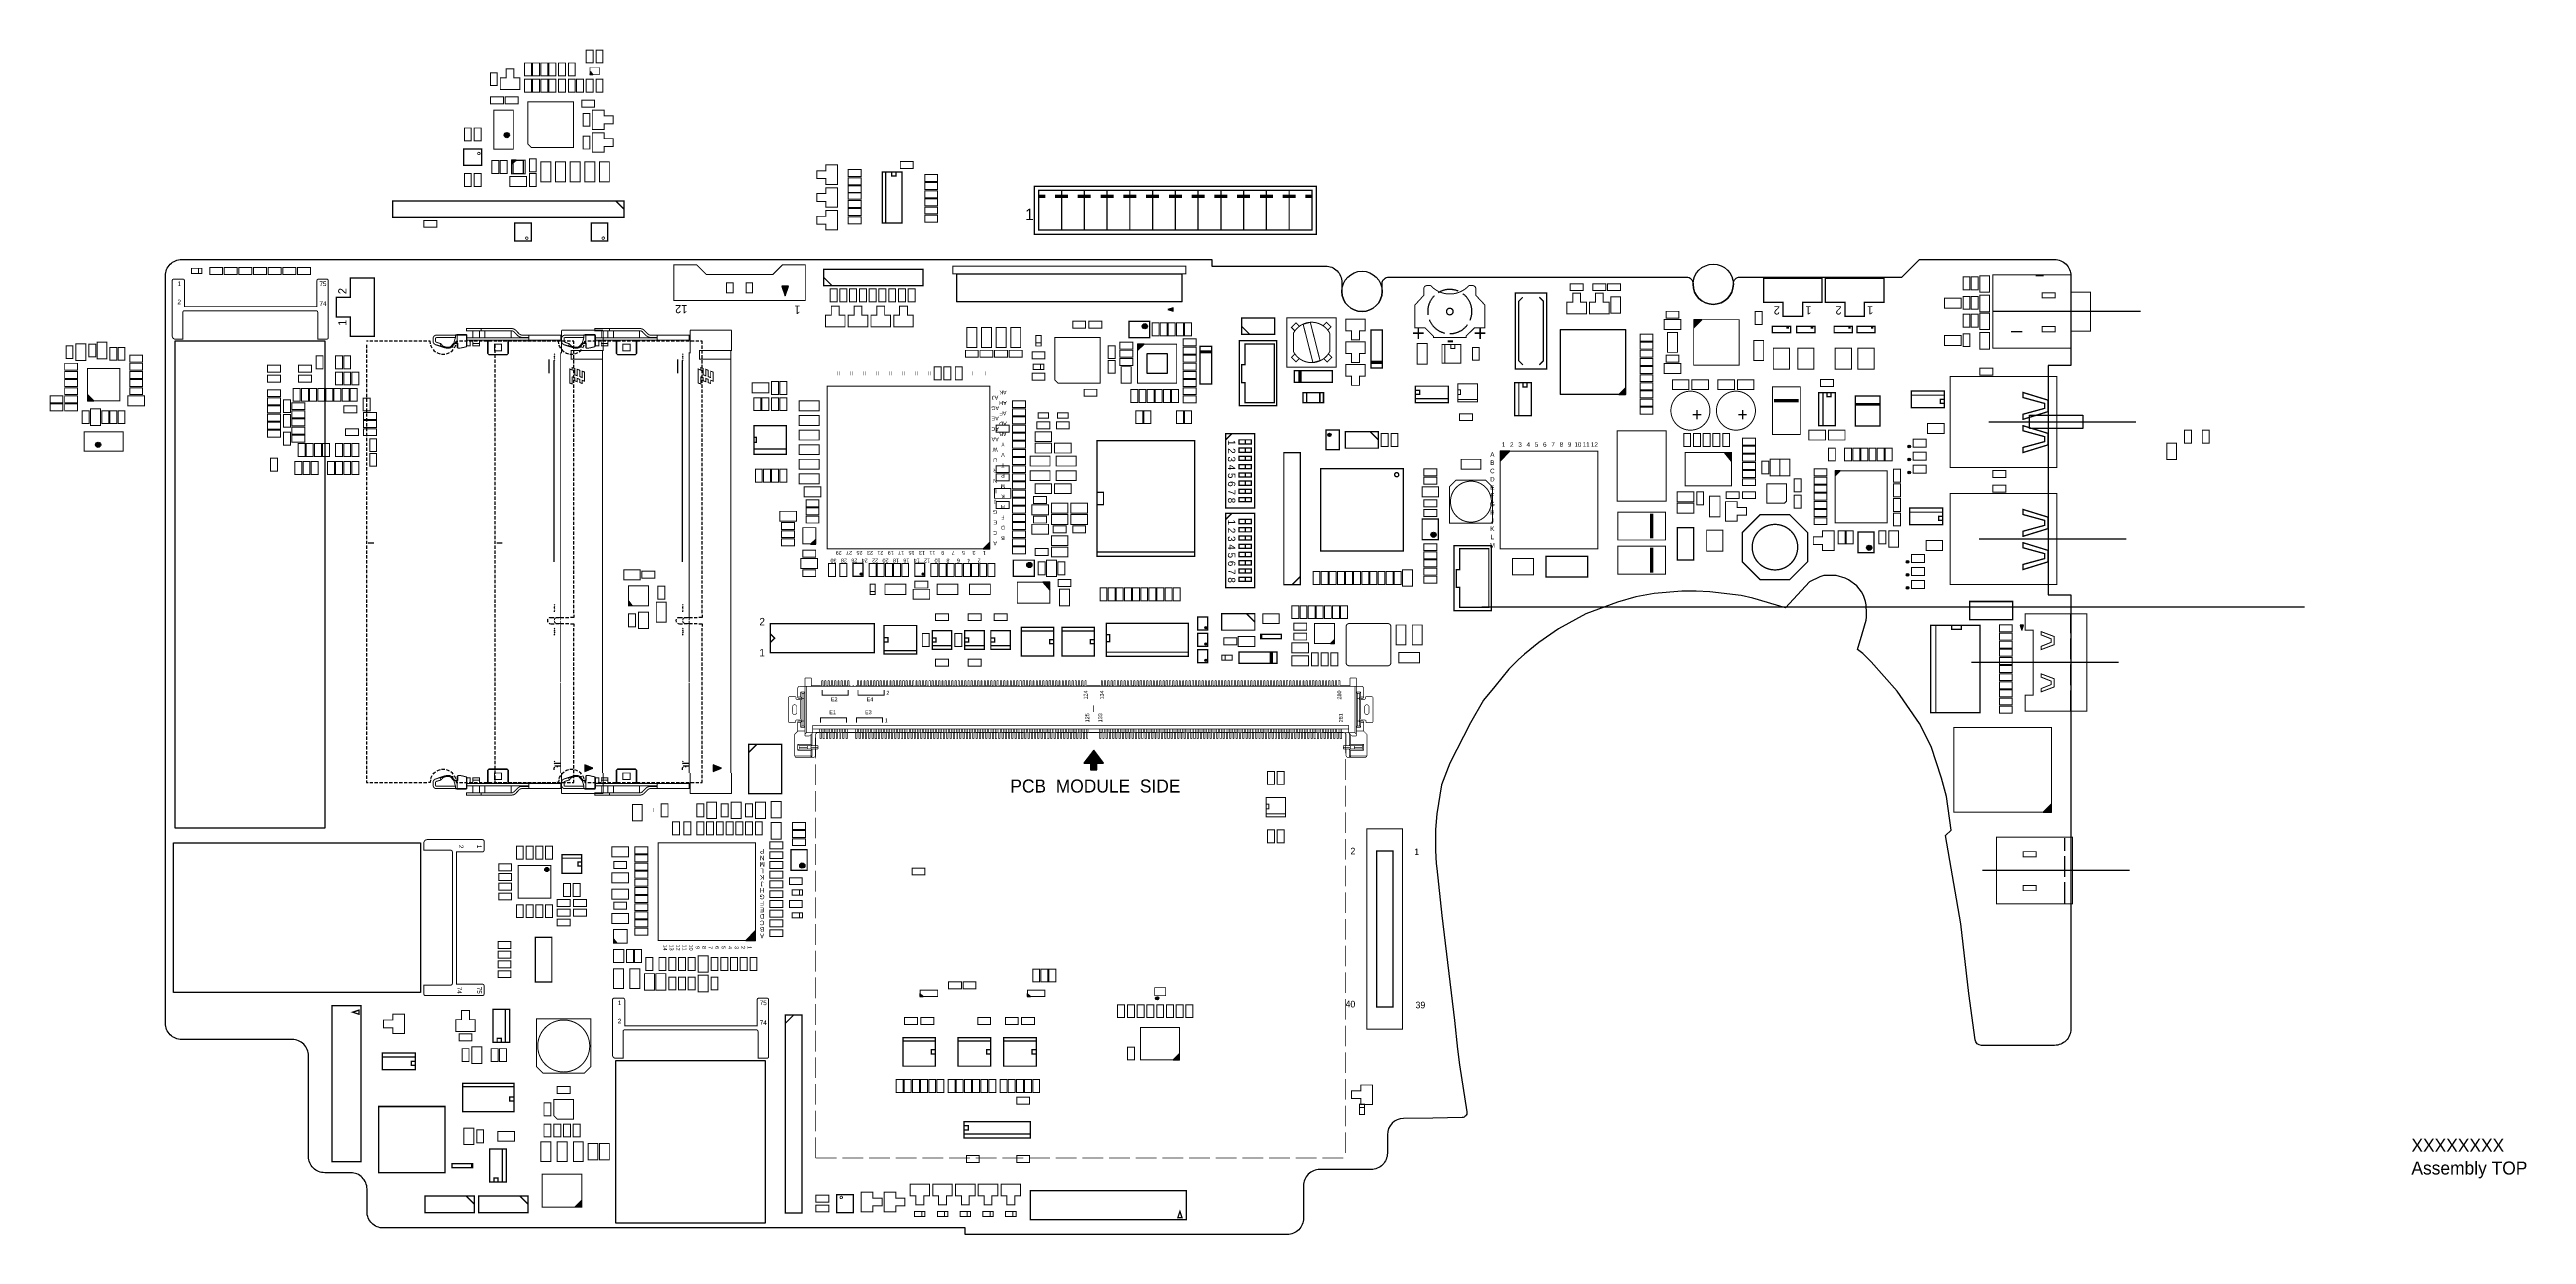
# Model space of a CAD drawing. Extents: x -18 to 363, y 0 to 182.
import ezdxf
from ezdxf.enums import TextEntityAlignment as Align

# ---------------------------------------------------------------- set-up
doc = ezdxf.new("R2010")
doc.units = 0
doc.header["$MEASUREMENT"] = 0
doc.layers.add('ASSEMBLY_OUTLINES_TOP', color=181, linetype='CONTINUOUS')
doc.layers.add('BOARD_OUTLINE', color=150, linetype='CONTINUOUS')
doc.styles.add('STD-PROPORTIONAL', font='txt')
doc.styles.add('VERIBEST_GERBER_0', font='txt')
doc.styles.add('VERIBEST_GERBER_1', font='txt')

msp = doc.modelspace()

# ---------------------------------------------------------------- hatches: boundary and pattern name
at = {"layer": 'ASSEMBLY_OUTLINES_TOP'}
for points in [[(65.35, 178.95), (65.246, 178.45), (65.746, 178.45)], [(53.925, 165.3), (53.2, 165.3), (53.2, 164.72)], [(95.3, 144.4), (95.8, 145.9), (94.8, 145.9)], [(154.151483, 142.326), (154.948517, 142.051483), (154.948517, 142.551483)], [(236.25, 140.75), (235, 140.75), (235, 139.5)], [(150.5, 137), (149.5, 137), (149.5, 136)], [(223.5, 129.25), (224.5, 129.25), (224.5, 130.25)], [(-12, 128.25), (-11, 128.25), (-12, 129.25)], [(205.25, 120.5), (205.25, 119), (206.75, 120.5)], [(240.758, 120.242), (239.758, 120.242), (240.758, 118.992)], [(256.75, 117.5), (256.75, 116.7), (257.55, 117.5)], [(100, 106.2), (100, 107), (99.2, 106.2)], [(125.75, 105.5), (126.75, 105.5), (126.75, 106.5)], [(136, 99.116666), (136, 100.35), (134.942857, 100.35)], [(71.25, 96.75), (71.75, 96.75), (71.25, 97.45)], [(179.775, 90.925), (179.775, 91.525), (179.175, 90.925)], [(285.2, 93.75), (285.45, 93), (285.7, 93.75)], [(141.25, 72.5), (142.25, 72.5), (142.25, 71.5), (143.25, 71.5), (143.25, 72.5), (144.25, 72.5), (142.75, 74.5)], [(64.5, 71.25), (65.75, 71.75), (64.5, 72.25)], [(84.25, 71.25), (85.5, 71.75), (84.25, 72.25)], [(288.75, 65), (290, 65), (290, 66.25)], [(90.75, 45.25), (90.75, 46.75), (89.25, 45.25)], [(68.933, 45.459), (68.933, 44.859), (69.433, 44.859)], [(116, 36.595), (116.5, 36.595), (116, 37.095)], [(132.5, 36.595), (133, 36.595), (132.5, 37.095)], [(154.96, 26.851), (155.96, 26.851), (155.96, 27.851)], [(64, 4.25), (64, 5.25), (63, 4.25)]]:
    msp.add_hatch(color=256, dxfattribs=at).paths.add_polyline_path(points, flags=0)
h = msp.add_hatch(color=256, dxfattribs=at)
edge = h.paths.add_edge_path()
edge.add_arc((52.5, 169.15), 0.4, 0, 360)
h = msp.add_hatch(color=256, dxfattribs=at)
edge = h.paths.add_edge_path()
edge.add_arc((150.6, 139.75), 0.4, 0, 360)
h = msp.add_hatch(color=256, dxfattribs=at)
edge = h.paths.add_edge_path()
edge.add_arc((-10.35, 121.5), 0.4, 0, 360)
h = msp.add_hatch(color=256, dxfattribs=at)
edge = h.paths.add_edge_path()
edge.add_arc((178.992, 123.012), 0.254, 0, 360)
h = msp.add_hatch(color=256, dxfattribs=at)
edge = h.paths.add_edge_path()
edge.add_arc((268.15, 121.25), 0.2, 0, 360)
h = msp.add_hatch(color=256, dxfattribs=at)
edge = h.paths.add_edge_path()
edge.add_arc((268.15, 119.25), 0.2, 0, 360)
h = msp.add_hatch(color=256, dxfattribs=at)
edge = h.paths.add_edge_path()
edge.add_arc((268.15, 117.25), 0.2, 0, 360)
h = msp.add_hatch(color=256, dxfattribs=at)
edge = h.paths.add_edge_path()
edge.add_arc((195, 107.65), 0.4, 0, 360)
h = msp.add_hatch(color=256, dxfattribs=at)
edge = h.paths.add_edge_path()
edge.add_arc((132.85, 103), 0.4, 0, 360)
h = msp.add_hatch(color=256, dxfattribs=at)
edge = h.paths.add_edge_path()
edge.add_arc((262, 105.65), 0.4, 0, 360)
h = msp.add_hatch(color=256, dxfattribs=at)
edge = h.paths.add_edge_path()
edge.add_arc((267.9, 103.5), 0.2, 0, 360)
h = msp.add_hatch(color=256, dxfattribs=at)
edge = h.paths.add_edge_path()
edge.add_arc((107.025, 101.6), 0.175, 0, 360)
h = msp.add_hatch(color=256, dxfattribs=at)
edge = h.paths.add_edge_path()
edge.add_arc((116.525, 101.6), 0.175, 0, 360)
h = msp.add_hatch(color=256, dxfattribs=at)
edge = h.paths.add_edge_path()
edge.add_arc((267.9, 101.5), 0.2, 0, 360)
h = msp.add_hatch(color=256, dxfattribs=at)
edge = h.paths.add_edge_path()
edge.add_arc((267.9, 99.5), 0.2, 0, 360)
h = msp.add_hatch(color=256, dxfattribs=at)
edge = h.paths.add_edge_path()
edge.add_arc((160.025, 93.35), 0.175, 0, 360)
h = msp.add_hatch(color=256, dxfattribs=at)
edge = h.paths.add_edge_path()
edge.add_arc((160.025, 90.85), 0.175, 0, 360)
h = msp.add_hatch(color=256, dxfattribs=at)
edge = h.paths.add_edge_path()
edge.add_arc((160.025, 88.35), 0.175, 0, 360)
h = msp.add_hatch(color=256, dxfattribs=at)
edge = h.paths.add_edge_path()
edge.add_arc((97.933, 56.759), 0.4, 0, 360)
h = msp.add_hatch(color=256, dxfattribs=at)
edge = h.paths.add_edge_path()
edge.add_arc((58.65, 56.15), 0.316228, 0, 360)
h = msp.add_hatch(color=256, dxfattribs=at)
edge = h.paths.add_edge_path()
edge.add_arc((152.49, 36.335), 0.254, 0, 360)

# ---------------------------------------------------------------- linework, layer by layer
for points, const_width in [([(54.5, 176.15), (51.5, 176.15), (51.5, 177.95), (52.4, 177.95), (52.4, 179.35), (53.6, 179.35), (53.6, 177.95), (54.5, 177.95)], 0.15), ([(55.2166, 178.2594), (55.2166, 180.2406), (56.2834, 180.2406), (56.2834, 178.2594)], 0.1524), ([(56.4666, 178.2594), (56.4666, 180.2406), (57.5334, 180.2406), (57.5334, 178.2594)], 0.1524), ([(57.7166, 178.2594), (57.7166, 180.2406), (58.7834, 180.2406), (58.7834, 178.2594)], 0.1524), ([(58.9666, 178.2594), (58.9666, 180.2406), (60.0334, 180.2406), (60.0334, 178.2594)], 0.1524), ([(60.4666, 178.2594), (60.4666, 180.2406), (61.5334, 180.2406), (61.5334, 178.2594)], 0.1524), ([(61.9666, 178.2594), (61.9666, 180.2406), (63.0334, 180.2406), (63.0334, 178.2594)], 0.1524), ([(64.7166, 180.2594), (64.7166, 182.2406), (65.7834, 182.2406), (65.7834, 180.2594)], 0.1524), ([(65.275, 178.45), (65.275, 179.55), (66.725, 179.55), (66.725, 178.45)], 0.1), ([(66.2166, 180.2594), (66.2166, 182.2406), (67.2834, 182.2406), (67.2834, 180.2594)], 0.1524), ([(49.9666, 176.7594), (49.9666, 178.7406), (51.0334, 178.7406), (51.0334, 176.7594)], 0.1524), ([(55.2166, 175.7594), (55.2166, 177.7406), (56.2834, 177.7406), (56.2834, 175.7594)], 0.1524), ([(56.4666, 175.7594), (56.4666, 177.7406), (57.5334, 177.7406), (57.5334, 175.7594)], 0.1524), ([(57.7166, 175.7594), (57.7166, 177.7406), (58.7834, 177.7406), (58.7834, 175.7594)], 0.1524), ([(58.9666, 175.7594), (58.9666, 177.7406), (60.0334, 177.7406), (60.0334, 175.7594)], 0.1524), ([(60.4666, 175.7594), (60.4666, 177.7406), (61.5334, 177.7406), (61.5334, 175.7594)], 0.1524), ([(61.9666, 175.7594), (61.9666, 177.7406), (63.0334, 177.7406), (63.0334, 175.7594)], 0.1524), ([(63.2166, 175.7594), (63.2166, 177.7406), (64.2834, 177.7406), (64.2834, 175.7594)], 0.1524), ([(64.7166, 175.7594), (64.7166, 177.7406), (65.7834, 177.7406), (65.7834, 175.7594)], 0.1524), ([(66.2166, 175.7594), (66.2166, 177.7406), (67.2834, 177.7406), (67.2834, 175.7594)], 0.1524), ([(50.0094, 173.9666), (50.0094, 175.0334), (51.9906, 175.0334), (51.9906, 173.9666)], 0.1524), ([(50.5, 167), (50.5, 173), (53.5, 173), (53.5, 167)], 0.15), ([(52.2594, 173.9666), (52.2594, 175.0334), (54.2406, 175.0334), (54.2406, 173.9666)], 0.1524), ([(62.75, 167.25), (56.25, 167.25), (55.75, 167.75), (55.75, 174.25), (62.75, 174.25)], 0.152), ([(64.0094, 173.4666), (64.0094, 174.5334), (65.9906, 174.5334), (65.9906, 173.4666)], 0.1524), ([(64.2166, 170.5094), (64.2166, 172.4906), (65.2834, 172.4906), (65.2834, 170.5094)], 0.1524), ([(65.65, 170), (65.65, 173), (67.45, 173), (67.45, 172.1), (68.85, 172.1), (68.85, 170.9), (67.45, 170.9), (67.45, 170)], 0.15), ([(45.9666, 168.2594), (45.9666, 170.2406), (47.0334, 170.2406), (47.0334, 168.2594)], 0.1524), ([(47.4666, 168.2594), (47.4666, 170.2406), (48.5334, 170.2406), (48.5334, 168.2594)], 0.1524), ([(64.2166, 167.0094), (64.2166, 168.9906), (65.2834, 168.9906), (65.2834, 167.0094)], 0.1524), ([(65.65, 166.5), (65.65, 169.5), (67.45, 169.5), (67.45, 168.6), (68.85, 168.6), (68.85, 167.4), (67.45, 167.4), (67.45, 166.5)], 0.15), ([(45.853, 164.48), (45.853, 167.02), (48.647, 167.02), (48.647, 164.48)], 0.2032), ([(50.2166, 163.2594), (50.2166, 165.2406), (51.2834, 165.2406), (51.2834, 163.2594)], 0.1524), ([(51.4666, 163.2594), (51.4666, 165.2406), (52.5334, 165.2406), (52.5334, 163.2594)], 0.1524), ([(53.2, 163.2), (53.2, 165.3), (55.3, 165.3), (55.3, 163.2)], 0.15), ([(55.9666, 163.5094), (55.9666, 165.4906), (57.0334, 165.4906), (57.0334, 163.5094)], 0.1524), ([(57.738, 161.976), (57.738, 165.024), (59.262, 165.024), (59.262, 161.976)], 0.15), ([(59.988, 161.976), (59.988, 165.024), (61.512, 165.024), (61.512, 161.976)], 0.15), ([(62.238, 161.976), (62.238, 165.024), (63.762, 165.024), (63.762, 161.976)], 0.15), ([(64.488, 161.976), (64.488, 165.024), (66.012, 165.024), (66.012, 161.976)], 0.15), ([(66.738, 161.976), (66.738, 165.024), (68.262, 165.024), (68.262, 161.976)], 0.15), ([(103.35, 164.55), (103.35, 161.55), (101.55, 161.55), (101.55, 162.45), (100.15, 162.45), (100.15, 163.65), (101.55, 163.65), (101.55, 164.55)], 0.15), ([(105.0094, 162.7666), (105.0094, 163.8334), (106.9906, 163.8334), (106.9906, 162.7666)], 0.1524), ([(113.0094, 164.0166), (113.0094, 165.0834), (114.9906, 165.0834), (114.9906, 164.0166)], 0.1524), ([(45.9666, 161.2594), (45.9666, 163.2406), (47.0334, 163.2406), (47.0334, 161.2594)], 0.1524), ([(47.4666, 161.2594), (47.4666, 163.2406), (48.5334, 163.2406), (48.5334, 161.2594)], 0.1524), ([(52.98, 161.238), (52.98, 162.762), (55.52, 162.762), (55.52, 161.238)], 0.1524), ([(55.9666, 161.2594), (55.9666, 163.2406), (57.0334, 163.2406), (57.0334, 161.2594)], 0.1524), ([(103.35, 161.05), (103.35, 158.05), (101.55, 158.05), (101.55, 158.95), (100.15, 158.95), (100.15, 160.15), (101.55, 160.15), (101.55, 161.05)], 0.15), ([(105.0094, 161.5166), (105.0094, 162.5834), (106.9906, 162.5834), (106.9906, 161.5166)], 0.1524), ([(105.0094, 160.2666), (105.0094, 161.3334), (106.9906, 161.3334), (106.9906, 160.2666)], 0.1524), ([(105.0094, 159.2666), (105.0094, 160.3334), (106.9906, 160.3334), (106.9906, 159.2666)], 0.1524), ([(110.226, 155.613), (110.226, 163.487), (113.274, 163.487), (113.274, 155.613)], 0.2032), ([(111.6865, 162.852), (111.6865, 163.487), (112.3215, 163.487), (112.3215, 162.852)], 0.2032), ([(116.7594, 162.0166), (116.7594, 163.0834), (118.7406, 163.0834), (118.7406, 162.0166)], 0.1524), ([(116.7594, 160.7666), (116.7594, 161.8334), (118.7406, 161.8334), (118.7406, 160.7666)], 0.1524), ([(116.7594, 159.5166), (116.7594, 160.5834), (118.7406, 160.5834), (118.7406, 159.5166)], 0.1524), ([(133.6, 153.902), (133.6, 161.27), (177, 161.27), (177, 153.902)], 0.203), ([(134.3, 154.537), (134.3, 160.633), (137.8, 160.633), (137.8, 154.537)], 0.203), ([(137.8, 154.537), (137.8, 160.633), (141.3, 160.633), (141.3, 154.537)], 0.203), ([(141.3, 154.537), (141.3, 160.633), (144.8, 160.633), (144.8, 154.537)], 0.203), ([(144.8, 154.537), (144.8, 160.633), (148.3, 160.633), (148.3, 154.537)], 0.203), ([(148.3, 154.537), (148.3, 160.633), (151.8, 160.633), (151.8, 154.537)], 0.203), ([(151.8, 154.537), (151.8, 160.633), (155.3, 160.633), (155.3, 154.537)], 0.203), ([(155.3, 154.537), (155.3, 160.633), (158.8, 160.633), (158.8, 154.537)], 0.203), ([(158.8, 154.537), (158.8, 160.633), (162.3, 160.633), (162.3, 154.537)], 0.203), ([(162.3, 154.537), (162.3, 160.633), (165.8, 160.633), (165.8, 154.537)], 0.203), ([(165.8, 154.537), (165.8, 160.633), (169.3, 160.633), (169.3, 154.537)], 0.203), ([(169.3, 154.537), (169.3, 160.633), (172.8, 160.633), (172.8, 154.537)], 0.203), ([(172.8, 154.537), (172.8, 160.633), (176.3, 160.633), (176.3, 154.537)], 0.203), ([(34.96, 156.48), (34.96, 159.02), (70.52, 159.02), (70.52, 156.48)], 0.2032), ([(103.35, 157.55), (103.35, 154.55), (101.55, 154.55), (101.55, 155.45), (100.15, 155.45), (100.15, 156.65), (101.55, 156.65), (101.55, 157.55)], 0.15), ([(105.0094, 158.0166), (105.0094, 159.0834), (106.9906, 159.0834), (106.9906, 158.0166)], 0.1524), ([(105.0094, 156.7666), (105.0094, 157.8334), (106.9906, 157.8334), (106.9906, 156.7666)], 0.1524), ([(105.0094, 155.5166), (105.0094, 156.5834), (106.9906, 156.5834), (106.9906, 155.5166)], 0.1524), ([(116.7594, 158.2666), (116.7594, 159.3334), (118.7406, 159.3334), (118.7406, 158.2666)], 0.1524), ([(116.7594, 157.0166), (116.7594, 158.0834), (118.7406, 158.0834), (118.7406, 157.0166)], 0.1524), ([(116.7594, 155.7666), (116.7594, 156.8334), (118.7406, 156.8334), (118.7406, 155.7666)], 0.1524), ([(39.7594, 154.9666), (39.7594, 156.0334), (41.7406, 156.0334), (41.7406, 154.9666)], 0.1524), ([(53.73, 152.853), (53.73, 155.647), (56.27, 155.647), (56.27, 152.853)], 0.2032), ([(65.48, 152.853), (65.48, 155.647), (68.02, 155.647), (68.02, 152.853)], 0.2032), ([(4, 147.85), (4, 148.65), (5.6, 148.65), (5.6, 147.85)], 0.1524), ([(6.8094, 147.7166), (6.8094, 148.7834), (8.7906, 148.7834), (8.7906, 147.7166)], 0.1524), ([(9.0594, 147.7166), (9.0594, 148.7834), (11.0406, 148.7834), (11.0406, 147.7166)], 0.1524), ([(11.3094, 147.7166), (11.3094, 148.7834), (13.2906, 148.7834), (13.2906, 147.7166)], 0.1524), ([(13.5594, 147.7166), (13.5594, 148.7834), (15.5406, 148.7834), (15.5406, 147.7166)], 0.1524), ([(15.8094, 147.7166), (15.8094, 148.7834), (17.7906, 148.7834), (17.7906, 147.7166)], 0.1524), ([(18.0594, 147.7166), (18.0594, 148.7834), (20.0406, 148.7834), (20.0406, 147.7166)], 0.1524), ([(20.3094, 147.7166), (20.3094, 148.7834), (22.2906, 148.7834), (22.2906, 147.7166)], 0.1524), ([(78.2, 149.2), (81.7, 149.2), (83.2, 147.7), (93.4, 147.7), (94.9, 149.2), (98.4, 149.2), (98.4, 143.7), (78.2, 143.7)], 0.15), ([(101.23, 145.98), (101.23, 148.52), (116.47, 148.52), (116.47, 145.98)], 0.2032), ([(121.1, 147.8), (121.1, 149), (156.9, 149), (156.9, 147.8)], 0.15), ([(28.425, 138.175), (28.425, 141.175), (26.275, 141.175), (26.275, 144.175), (28.425, 144.175), (28.425, 147.175), (32.125, 147.175), (32.125, 138.175)], 0.2), ([(86.3, 144.9), (86.3, 146.4), (87.3, 146.4), (87.3, 144.9)], 0.15), ([(89.3, 144.9), (89.3, 146.4), (90.3, 146.4), (90.3, 144.9)], 0.15), ([(102.2166, 143.5094), (102.2166, 145.4906), (103.2834, 145.4906), (103.2834, 143.5094)], 0.1524), ([(103.7166, 143.5094), (103.7166, 145.4906), (104.7834, 145.4906), (104.7834, 143.5094)], 0.1524), ([(105.2166, 143.5094), (105.2166, 145.4906), (106.2834, 145.4906), (106.2834, 143.5094)], 0.1524), ([(106.7166, 143.5094), (106.7166, 145.4906), (107.7834, 145.4906), (107.7834, 143.5094)], 0.1524), ([(108.2166, 143.5094), (108.2166, 145.4906), (109.2834, 145.4906), (109.2834, 143.5094)], 0.1524), ([(109.7166, 143.5094), (109.7166, 145.4906), (110.7834, 145.4906), (110.7834, 143.5094)], 0.1524), ([(111.2166, 143.5094), (111.2166, 145.4906), (112.2834, 145.4906), (112.2834, 143.5094)], 0.1524), ([(112.7166, 143.5094), (112.7166, 145.4906), (113.7834, 145.4906), (113.7834, 143.5094)], 0.1524), ([(114.2166, 143.5094), (114.2166, 145.4906), (115.2834, 145.4906), (115.2834, 143.5094)], 0.1524), ([(121.7, 143.5), (121.7, 147.8), (156.3, 147.8), (156.3, 143.5)], 0.15), ([(207.587, 133.158), (207.587, 144.842), (212.413, 144.842), (212.413, 133.158)], 0.2032), ([(218.5, 141.65), (215.5, 141.65), (215.5, 143.45), (216.4, 143.45), (216.4, 144.85), (217.6, 144.85), (217.6, 143.45), (218.5, 143.45)], 0.15), ([(216.0094, 145.2166), (216.0094, 146.2834), (217.9906, 146.2834), (217.9906, 145.2166)], 0.1524), ([(222, 141.65), (219, 141.65), (219, 143.45), (219.9, 143.45), (219.9, 144.85), (221.1, 144.85), (221.1, 143.45), (222, 143.45)], 0.15), ([(219.5094, 145.2166), (219.5094, 146.2834), (221.4906, 146.2834), (221.4906, 145.2166)], 0.1524), ([(221.7594, 145.2166), (221.7594, 146.2834), (223.7406, 146.2834), (223.7406, 145.2166)], 0.1524), ([(254.75, 143.4), (251.75, 143.4), (251.75, 141.25), (248.75, 141.25), (248.75, 143.4), (245.75, 143.4), (245.75, 147.1), (254.75, 147.1)], 0.2), ([(264.25, 143.4), (261.25, 143.4), (261.25, 141.25), (258.25, 141.25), (258.25, 143.4), (255.25, 143.4), (255.25, 147.1), (264.25, 147.1)], 0.2), ([(276.4166, 145.3594), (276.4166, 147.3406), (277.4834, 147.3406), (277.4834, 145.3594)], 0.1524), ([(277.6666, 145.3594), (277.6666, 147.3406), (278.7334, 147.3406), (278.7334, 145.3594)], 0.1524), ([(278.988, 144.98), (278.988, 147.52), (280.512, 147.52), (280.512, 144.98)], 0.1524), ([(281, 136.35), (281, 147.65), (293, 147.65), (293, 136.35)], 0.15), ([(288.6, 144.1), (288.6, 144.9), (290.6, 144.9), (290.6, 144.1)], 0.15), ([(293, 139), (293, 145), (296, 145), (296, 139)], 0.15), ([(104.5, 139.65), (101.5, 139.65), (101.5, 141.45), (102.4, 141.45), (102.4, 142.85), (103.6, 142.85), (103.6, 141.45), (104.5, 141.45)], 0.15), ([(108, 139.65), (105, 139.65), (105, 141.45), (105.9, 141.45), (105.9, 142.85), (107.1, 142.85), (107.1, 141.45), (108, 141.45)], 0.15), ([(111.5, 139.65), (108.5, 139.65), (108.5, 141.45), (109.4, 141.45), (109.4, 142.85), (110.6, 142.85), (110.6, 141.45), (111.5, 141.45)], 0.15), ([(115, 139.65), (112, 139.65), (112, 141.45), (112.9, 141.45), (112.9, 142.85), (114.1, 142.85), (114.1, 141.45), (115, 141.45)], 0.15), ([(165.48, 138.48), (165.48, 141.02), (170.56, 141.02), (170.56, 138.48)], 0.2032), ([(172.45, 133.45), (172.45, 141.05), (180.05, 141.05), (180.05, 133.45)], 0.1524), ([(181.5, 140.85), (184.5, 140.85), (184.5, 139.05), (183.6, 139.05), (183.6, 137.65), (182.4, 137.65), (182.4, 139.05), (181.5, 139.05)], 0.15), ([(222.238, 141.73), (222.238, 144.27), (223.762, 144.27), (223.762, 141.73)], 0.1524), ([(230.7594, 140.9666), (230.7594, 142.0334), (232.7406, 142.0334), (232.7406, 140.9666)], 0.1524), ([(244.4666, 140.0094), (244.4666, 141.9906), (245.5334, 141.9906), (245.5334, 140.0094)], 0.1524), ([(273.58, 142.538), (273.58, 144.062), (276.12, 144.062), (276.12, 142.538)], 0.1524), ([(276.4166, 142.3594), (276.4166, 144.3406), (277.4834, 144.3406), (277.4834, 142.3594)], 0.1524), ([(276.4166, 139.6094), (276.4166, 141.5906), (277.4834, 141.5906), (277.4834, 139.6094)], 0.1524), ([(277.6666, 142.3594), (277.6666, 144.3406), (278.7334, 144.3406), (278.7334, 142.3594)], 0.1524), ([(277.6666, 139.6094), (277.6666, 141.5906), (278.7334, 141.5906), (278.7334, 139.6094)], 0.1524), ([(278.988, 141.98), (278.988, 144.52), (280.512, 144.52), (280.512, 141.98)], 0.1524), ([(278.988, 139.23), (278.988, 141.77), (280.512, 141.77), (280.512, 139.23)], 0.1524), ([(-10.512, 134.73), (-10.512, 137.27), (-8.988, 137.27), (-8.988, 134.73)], 0.1524), ([(123.238, 136.476), (123.238, 139.524), (124.762, 139.524), (124.762, 136.476)], 0.15), ([(125.488, 136.476), (125.488, 139.524), (127.012, 139.524), (127.012, 136.476)], 0.15), ([(127.738, 136.476), (127.738, 139.524), (129.262, 139.524), (129.262, 136.476)], 0.15), ([(129.988, 136.476), (129.988, 139.524), (131.512, 139.524), (131.512, 136.476)], 0.15), ([(133.85, 136.7), (133.85, 138.3), (134.65, 138.3), (134.65, 136.7)], 0.1524), ([(143.75, 131), (137.25, 131), (136.75, 131.5), (136.75, 138), (143.75, 138)], 0.152), ([(139.5094, 139.4666), (139.5094, 140.5334), (141.4906, 140.5334), (141.4906, 139.4666)], 0.1524), ([(142.0094, 139.4666), (142.0094, 140.5334), (143.9906, 140.5334), (143.9906, 139.4666)], 0.1524), ([(146.7594, 136.2166), (146.7594, 137.2834), (148.7406, 137.2834), (148.7406, 136.2166)], 0.1524), ([(148.15, 138), (148.15, 140.5), (151.35, 140.5), (151.35, 138)], 0.203), ([(151.7166, 138.2594), (151.7166, 140.2406), (152.7834, 140.2406), (152.7834, 138.2594)], 0.1524), ([(152.9666, 138.2594), (152.9666, 140.2406), (154.0334, 140.2406), (154.0334, 138.2594)], 0.1524), ([(154.2166, 138.2594), (154.2166, 140.2406), (155.2834, 140.2406), (155.2834, 138.2594)], 0.1524), ([(155.4666, 138.2594), (155.4666, 140.2406), (156.5334, 140.2406), (156.5334, 138.2594)], 0.1524), ([(156.5094, 136.7166), (156.5094, 137.7834), (158.4906, 137.7834), (158.4906, 136.7166)], 0.1524), ([(156.7166, 138.2594), (156.7166, 140.2406), (157.7834, 140.2406), (157.7834, 138.2594)], 0.1524), ([(165.15, 127.5), (165.15, 137.5), (170.9, 137.5), (170.9, 127.5)], 0.2), ([(177.55, 134.45), (176.05, 140.35), (174.95, 140.05), (176.45, 134.15)], 0.1524), ([(181.5, 137.35), (184.5, 137.35), (184.5, 135.55), (183.6, 135.55), (183.6, 134.15), (182.4, 134.15), (182.4, 135.55), (181.5, 135.55)], 0.15), ([(185.361, 133.329), (185.361, 139.171), (187.139, 139.171), (187.139, 133.329)], 0.2032), ([(192.5, 133.9), (192.5, 137.1), (194, 137.1), (194, 133.9)], 0.152), ([(214.5, 129.25), (214.5, 139.25), (224.5, 139.25), (224.5, 129.25)], 0.15), ([(226.7594, 137.4666), (226.7594, 138.5334), (228.7406, 138.5334), (228.7406, 137.4666)], 0.1524), ([(226.7594, 136.2166), (226.7594, 137.2834), (228.7406, 137.2834), (228.7406, 136.2166)], 0.1524), ([(230.48, 139.238), (230.48, 140.762), (233.02, 140.762), (233.02, 139.238)], 0.1524), ([(230.988, 135.726), (230.988, 138.774), (232.512, 138.774), (232.512, 135.726)], 0.15), ([(235, 133.75), (235, 140.75), (242, 140.75), (242, 133.75)], 0.15), ([(244.238, 134.476), (244.238, 137.524), (245.762, 137.524), (245.762, 134.476)], 0.15), ([(247.103, 138.77375), (247.103, 139.72625), (249.897, 139.72625), (249.897, 138.77375)], 0.2032), ([(250.853, 138.773752), (250.853, 139.726252), (253.647, 139.726252), (253.647, 138.773752)], 0.2032), ([(256.603, 138.77375), (256.603, 139.72625), (259.397, 139.72625), (259.397, 138.77375)], 0.2032), ([(260.103, 138.773752), (260.103, 139.726252), (262.897, 139.726252), (262.897, 138.773752)], 0.2032), ([(273.58, 136.788), (273.58, 138.312), (276.12, 138.312), (276.12, 136.788)], 0.1524), ([(276.4166, 136.6094), (276.4166, 138.5906), (277.4834, 138.5906), (277.4834, 136.6094)], 0.1524), ([(278.988, 136.23), (278.988, 138.77), (280.512, 138.77), (280.512, 136.23)], 0.1524), ([(288.6, 138.9), (288.6, 139.7), (290.6, 139.7), (290.6, 138.9)], 0.15), ([(-15.4906, 132.9666), (-15.4906, 134.0334), (-13.5094, 134.0334), (-13.5094, 132.9666)], 0.1524), ([(-15.2834, 134.7594), (-15.2834, 136.7406), (-14.2166, 136.7406), (-14.2166, 134.7594)], 0.1524), ([(-13.762, 134.48), (-13.762, 137.02), (-12.238, 137.02), (-12.238, 134.48)], 0.1524), ([(-12, 128.25), (-12, 133.25), (-7, 133.25), (-7, 128.25)], 0.15), ([(-11.7834, 135.0094), (-11.7834, 136.9906), (-10.7166, 136.9906), (-10.7166, 135.0094)], 0.1524), ([(-8.5334, 134.5094), (-8.5334, 136.4906), (-7.4666, 136.4906), (-7.4666, 134.5094)], 0.1524), ([(-7.2834, 134.5094), (-7.2834, 136.4906), (-6.2166, 136.4906), (-6.2166, 134.5094)], 0.1524), ([(-5.4906, 134.2166), (-5.4906, 135.2834), (-3.5094, 135.2834), (-3.5094, 134.2166)], 0.1524), ([(-5.4906, 132.9666), (-5.4906, 134.0334), (-3.5094, 134.0334), (-3.5094, 132.9666)], 0.1524), ([(15.7094, 132.659398), (15.7094, 133.726198), (17.6906, 133.726198), (17.6906, 132.659398)], 0.1524), ([(20.4594, 132.659398), (20.4594, 133.726198), (22.4406, 133.726198), (22.4406, 132.659398)], 0.1524), ([(23.1666, 133.202198), (23.1666, 135.183398), (24.2334, 135.183398), (24.2334, 133.202198)], 0.1524), ([(26.1666, 133.202198), (26.1666, 135.183398), (27.2334, 135.183398), (27.2334, 133.202198)], 0.1524), ([(27.4166, 133.202198), (27.4166, 135.183398), (28.4834, 135.183398), (28.4834, 133.202198)], 0.1524), ([(50.598478, 135.966898), (50.598478, 136.986964), (51.703546, 136.986964), (51.703546, 135.966898)], 0.15), ([(70.348478, 135.966898), (70.348478, 136.986964), (71.453546, 136.986964), (71.453546, 135.966898)], 0.15), ([(118.2166, 131.5094), (118.2166, 133.4906), (119.2834, 133.4906), (119.2834, 131.5094)], 0.1524), ([(119.7166, 131.5094), (119.7166, 133.4906), (120.7834, 133.4906), (120.7834, 131.5094)], 0.1524), ([(121.4666, 131.5094), (121.4666, 133.4906), (122.5334, 133.4906), (122.5334, 131.5094)], 0.1524), ([(123.0094, 134.9666), (123.0094, 136.0334), (124.9906, 136.0334), (124.9906, 134.9666)], 0.1524), ([(125.2594, 134.9666), (125.2594, 136.0334), (127.2406, 136.0334), (127.2406, 134.9666)], 0.1524), ([(127.5094, 134.9666), (127.5094, 136.0334), (129.4906, 136.0334), (129.4906, 134.9666)], 0.1524), ([(129.7594, 134.9666), (129.7594, 136.0334), (131.7406, 136.0334), (131.7406, 134.9666)], 0.1524), ([(133.2594, 134.7166), (133.2594, 135.7834), (135.2406, 135.7834), (135.2406, 134.7166)], 0.1524), ([(133.45, 133.1), (133.45, 133.9), (135.05, 133.9), (135.05, 133.1)], 0.1524), ([(144.9666, 134.7594), (144.9666, 136.7406), (146.0334, 136.7406), (146.0334, 134.7594)], 0.1524), ([(144.9666, 132.5094), (144.9666, 134.4906), (146.0334, 134.4906), (146.0334, 132.5094)], 0.1524), ([(146.7594, 134.9666), (146.7594, 136.0334), (148.7406, 136.0334), (148.7406, 134.9666)], 0.1524), ([(146.7594, 133.7166), (146.7594, 134.7834), (148.7406, 134.7834), (148.7406, 133.7166)], 0.1524), ([(146.988, 130.98), (146.988, 133.52), (148.512, 133.52), (148.512, 130.98)], 0.1524), ([(149.5, 131), (149.5, 137), (155.5, 137), (155.5, 131)], 0.15), ([(156.5094, 135.4666), (156.5094, 136.5334), (158.4906, 136.5334), (158.4906, 135.4666)], 0.1524), ([(156.5094, 134.2166), (156.5094, 135.2834), (158.4906, 135.2834), (158.4906, 134.2166)], 0.1524), ([(156.5094, 132.9666), (156.5094, 134.0334), (158.4906, 134.0334), (158.4906, 132.9666)], 0.1524), ([(159.111, 130.829), (159.111, 136.671), (160.889, 136.671), (160.889, 130.829)], 0.2032), ([(166, 128), (166, 131.056), (165.5, 131.056), (165.5, 133.81), (166, 133.81), (166, 137), (170.5, 137), (170.5, 128)], 0.2), ([(181.5, 133.85), (184.5, 133.85), (184.5, 132.05), (183.6, 132.05), (183.6, 130.65), (182.4, 130.65), (182.4, 132.05), (181.5, 132.05)], 0.15), ([(196.3, 134.05), (196.3, 136.95), (199.2, 136.95), (199.2, 134.05)], 0.15), ([(197.65, 136.330022), (197.65, 136.95), (198.28086, 136.95), (198.28086, 136.330022)], 0.15), ([(200.9666, 134.5094), (200.9666, 136.4906), (202.0334, 136.4906), (202.0334, 134.5094)], 0.1524), ([(226.7594, 134.9666), (226.7594, 136.0334), (228.7406, 136.0334), (228.7406, 134.9666)], 0.1524), ([(226.7594, 133.7166), (226.7594, 134.7834), (228.7406, 134.7834), (228.7406, 133.7166)], 0.1524), ([(226.7594, 132.4666), (226.7594, 133.5334), (228.7406, 133.5334), (228.7406, 132.4666)], 0.1524), ([(230.48, 132.488), (230.48, 134.012), (233.02, 134.012), (233.02, 132.488)], 0.1524), ([(230.7594, 134.2166), (230.7594, 135.2834), (232.7406, 135.2834), (232.7406, 134.2166)], 0.1524), ([(247.25, 133.15), (247.25, 136.35), (249.75, 136.35), (249.75, 133.15)], 0.15), ([(251, 133.15), (251, 136.35), (253.5, 136.35), (253.5, 133.15)], 0.15), ([(256.75, 133.15), (256.75, 136.35), (259.25, 136.35), (259.25, 133.15)], 0.15), ([(260.25, 133.15), (260.25, 136.35), (262.75, 136.35), (262.75, 133.15)], 0.15), ([(279.0094, 132.2166), (279.0094, 133.2834), (280.9906, 133.2834), (280.9906, 132.2166)], 0.1524), ([(-15.4906, 131.7166), (-15.4906, 132.7834), (-13.5094, 132.7834), (-13.5094, 131.7166)], 0.1524), ([(-15.4906, 130.4666), (-15.4906, 131.5334), (-13.5094, 131.5334), (-13.5094, 130.4666)], 0.1524), ([(-15.4906, 129.2166), (-15.4906, 130.2834), (-13.5094, 130.2834), (-13.5094, 129.2166)], 0.1524), ([(-5.4906, 131.7166), (-5.4906, 132.7834), (-3.5094, 132.7834), (-3.5094, 131.7166)], 0.1524), ([(-5.4906, 130.4666), (-5.4906, 131.5334), (-3.5094, 131.5334), (-3.5094, 130.4666)], 0.1524), ([(-5.4906, 129.2166), (-5.4906, 130.2834), (-3.5094, 130.2834), (-3.5094, 129.2166)], 0.1524), ([(15.7094, 131.159398), (15.7094, 132.226198), (17.6906, 132.226198), (17.6906, 131.159398)], 0.1524), ([(15.7094, 128.909398), (15.7094, 129.976198), (17.6906, 129.976198), (17.6906, 128.909398)], 0.1524), ([(19.6666, 128.202198), (19.6666, 130.183398), (20.7334, 130.183398), (20.7334, 128.202198)], 0.1524), ([(20.4594, 131.159398), (20.4594, 132.226198), (22.4406, 132.226198), (22.4406, 131.159398)], 0.1524), ([(20.9166, 128.202198), (20.9166, 130.183398), (21.9834, 130.183398), (21.9834, 128.202198)], 0.1524), ([(22.1666, 128.202198), (22.1666, 130.183398), (23.2334, 130.183398), (23.2334, 128.202198)], 0.1524), ([(23.4166, 128.202198), (23.4166, 130.183398), (24.4834, 130.183398), (24.4834, 128.202198)], 0.1524), ([(24.6666, 128.202198), (24.6666, 130.183398), (25.7334, 130.183398), (25.7334, 128.202198)], 0.1524), ([(25.9166, 128.202198), (25.9166, 130.183398), (26.9834, 130.183398), (26.9834, 128.202198)], 0.1524), ([(26.1666, 130.702198), (26.1666, 132.683398), (27.2334, 132.683398), (27.2334, 130.702198)], 0.1524), ([(27.1666, 128.202198), (27.1666, 130.183398), (28.2334, 130.183398), (28.2334, 128.202198)], 0.1524), ([(27.4166, 130.702198), (27.4166, 132.683398), (28.4834, 132.683398), (28.4834, 130.702198)], 0.1524), ([(28.4166, 128.202198), (28.4166, 130.183398), (29.4834, 130.183398), (29.4834, 128.202198)], 0.1524), ([(28.6666, 130.702198), (28.6666, 132.683398), (29.7334, 132.683398), (29.7334, 130.702198)], 0.1524), ([(90.23, 129.488), (90.23, 131.012), (92.77, 131.012), (92.77, 129.488)], 0.1524), ([(93.2166, 129.2594), (93.2166, 131.2406), (94.2834, 131.2406), (94.2834, 129.2594)], 0.1524), ([(94.4666, 129.2594), (94.4666, 131.2406), (95.5334, 131.2406), (95.5334, 129.2594)], 0.1524), ([(101.75, 105.5), (101.75, 130.5), (126.75, 130.5), (126.75, 105.5)], 0.15), ([(102.1, 132.2), (102.1, 132.8), (102.4, 132.8), (102.4, 132.2)], 0.02), ([(103.35, 132.2), (103.35, 132.8), (103.65, 132.8), (103.65, 132.2)], 0.02), ([(104.35, 132.2), (104.35, 132.8), (104.65, 132.8), (104.65, 132.2)], 0.02), ([(105.35, 132.2), (105.35, 132.8), (105.65, 132.8), (105.65, 132.2)], 0.02), ([(106.35, 132.2), (106.35, 132.8), (106.65, 132.8), (106.65, 132.2)], 0.02), ([(107.35, 132.2), (107.35, 132.8), (107.65, 132.8), (107.65, 132.2)], 0.02), ([(108.35, 132.2), (108.35, 132.8), (108.65, 132.8), (108.65, 132.2)], 0.02), ([(109.35, 132.2), (109.35, 132.8), (109.65, 132.8), (109.65, 132.2)], 0.02), ([(110.35, 132.2), (110.35, 132.8), (110.65, 132.8), (110.65, 132.2)], 0.02), ([(111.35, 132.2), (111.35, 132.8), (111.65, 132.8), (111.65, 132.2)], 0.02), ([(112.35, 132.2), (112.35, 132.8), (112.65, 132.8), (112.65, 132.2)], 0.02), ([(113.35, 132.2), (113.35, 132.8), (113.65, 132.8), (113.65, 132.2)], 0.02), ([(114.35, 132.2), (114.35, 132.8), (114.65, 132.8), (114.65, 132.2)], 0.02), ([(115.35, 132.2), (115.35, 132.8), (115.65, 132.8), (115.65, 132.2)], 0.02), ([(116.35, 132.2), (116.35, 132.8), (116.65, 132.8), (116.65, 132.2)], 0.02), ([(117.35, 132.2), (117.35, 132.8), (117.65, 132.8), (117.65, 132.2)], 0.02), ([(123.1, 132.2), (123.1, 132.8), (123.4, 132.8), (123.4, 132.2)], 0.02), ([(124.1, 132.2), (124.1, 132.8), (124.4, 132.8), (124.4, 132.2)], 0.02), ([(125.1, 132.2), (125.1, 132.8), (125.4, 132.8), (125.4, 132.2)], 0.02), ([(126.1, 132.2), (126.1, 132.8), (126.4, 132.8), (126.4, 132.2)], 0.02), ([(127.1, 132.2), (127.1, 132.8), (127.4, 132.8), (127.4, 132.2)], 0.02), ([(133.2594, 131.4666), (133.2594, 132.5334), (135.2406, 132.5334), (135.2406, 131.4666)], 0.1524), ([(141.2594, 128.9666), (141.2594, 130.0334), (143.2406, 130.0334), (143.2406, 128.9666)], 0.1524), ([(148.4666, 128.0094), (148.4666, 129.9906), (149.5334, 129.9906), (149.5334, 128.0094)], 0.1524), ([(149.7166, 128.0094), (149.7166, 129.9906), (150.7834, 129.9906), (150.7834, 128.0094)], 0.1524), ([(150.9666, 128.0094), (150.9666, 129.9906), (152.0334, 129.9906), (152.0334, 128.0094)], 0.1524), ([(152.2166, 128.0094), (152.2166, 129.9906), (153.2834, 129.9906), (153.2834, 128.0094)], 0.1524), ([(153.4666, 128.0094), (153.4666, 129.9906), (154.5334, 129.9906), (154.5334, 128.0094)], 0.1524), ([(154.7166, 128.0094), (154.7166, 129.9906), (155.7834, 129.9906), (155.7834, 128.0094)], 0.1524), ([(156.5094, 131.7166), (156.5094, 132.7834), (158.4906, 132.7834), (158.4906, 131.7166)], 0.1524), ([(156.5094, 130.4666), (156.5094, 131.5334), (158.4906, 131.5334), (158.4906, 130.4666)], 0.1524), ([(156.5094, 129.2166), (156.5094, 130.2834), (158.4906, 130.2834), (158.4906, 129.2166)], 0.1524), ([(173.579, 131.111), (173.579, 132.889), (179.421, 132.889), (179.421, 131.111)], 0.2032), ([(174.9125, 127.988), (174.9125, 129.512), (178.0875, 129.512), (178.0875, 127.988)], 0.22479), ([(175.484, 127.988), (175.484, 129.512), (177.516, 129.512), (177.516, 127.988)], 0.22479), ([(192.21, 127.98), (192.21, 130.52), (197.29, 130.52), (197.29, 127.98)], 0.2032), ([(192.21, 129.25), (192.21, 129.885), (192.845, 129.885), (192.845, 129.25)], 0.2032), ([(198.726, 128.103), (198.726, 130.897), (201.774, 130.897), (201.774, 128.103)], 0.1524), ([(198.726, 129.246), (198.726, 129.97625), (199.13875, 129.97625), (199.13875, 129.246)], 0.1524), ([(207.48, 125.96), (207.48, 131.04), (210.02, 131.04), (210.02, 125.96)], 0.2032), ([(208.75, 130.405), (208.75, 131.04), (209.385, 131.04), (209.385, 130.405)], 0.2032), ([(226.7594, 131.2166), (226.7594, 132.2834), (228.7406, 132.2834), (228.7406, 131.2166)], 0.1524), ([(226.7594, 129.9666), (226.7594, 131.0334), (228.7406, 131.0334), (228.7406, 129.9666)], 0.1524), ([(226.7594, 128.7166), (226.7594, 129.7834), (228.7406, 129.7834), (228.7406, 128.7166)], 0.1524), ([(231.73, 129.988), (231.73, 131.512), (234.27, 131.512), (234.27, 129.988)], 0.1524), ([(234.73, 129.988), (234.73, 131.512), (237.27, 131.512), (237.27, 129.988)], 0.1524), ([(238.73, 129.988), (238.73, 131.512), (241.27, 131.512), (241.27, 129.988)], 0.1524), ([(241.73, 129.988), (241.73, 131.512), (244.27, 131.512), (244.27, 129.988)], 0.1524), ([(247.1, 123.1), (247.1, 130.4), (251.4, 130.4), (251.4, 123.1)], 0.15), ([(254.23, 124.46), (254.23, 129.54), (256.77, 129.54), (256.77, 124.46)], 0.2032), ([(254.5094, 130.4666), (254.5094, 131.5334), (256.4906, 131.5334), (256.4906, 130.4666)], 0.1524), ([(255.5, 128.905), (255.5, 129.54), (256.135, 129.54), (256.135, 128.905)], 0.2032), ([(268.46, 127.23), (268.46, 129.77), (273.54, 129.77), (273.54, 127.23)], 0.2032), ([(274.45, 118), (274.45, 132), (290.82, 132), (290.82, 118)], 0.15), ([(285.656, 125.423692), (289.466, 126.596), (289.466, 128.374), (285.656, 129.546308), (285.656, 128.766545), (288.958, 127.866), (288.958, 127.104), (285.656, 126.203455)], 0.203), ([(-17.7406, 127.9666), (-17.7406, 129.0334), (-15.7594, 129.0334), (-15.7594, 127.9666)], 0.1524), ([(-17.7406, 126.7166), (-17.7406, 127.7834), (-15.7594, 127.7834), (-15.7594, 126.7166)], 0.1524), ([(-15.4906, 127.9666), (-15.4906, 129.0334), (-13.5094, 129.0334), (-13.5094, 127.9666)], 0.1524), ([(-15.4906, 126.7166), (-15.4906, 127.7834), (-13.5094, 127.7834), (-13.5094, 126.7166)], 0.1524), ([(-12.7834, 124.7594), (-12.7834, 126.7406), (-11.7166, 126.7406), (-11.7166, 124.7594)], 0.1524), ([(-11.512, 124.48), (-11.512, 127.02), (-9.988, 127.02), (-9.988, 124.48)], 0.1524), ([(-9.7834, 124.7594), (-9.7834, 126.7406), (-8.7166, 126.7406), (-8.7166, 124.7594)], 0.1524), ([(-8.5334, 124.7594), (-8.5334, 126.7406), (-7.4666, 126.7406), (-7.4666, 124.7594)], 0.1524), ([(-7.2834, 124.7594), (-7.2834, 126.7406), (-6.2166, 126.7406), (-6.2166, 124.7594)], 0.1524), ([(-5.77, 127.488), (-5.77, 129.012), (-3.23, 129.012), (-3.23, 127.488)], 0.1524), ([(15.7094, 127.659398), (15.7094, 128.726198), (17.6906, 128.726198), (17.6906, 127.659398)], 0.1524), ([(15.7094, 126.409398), (15.7094, 127.476198), (17.6906, 127.476198), (17.6906, 126.409398)], 0.1524), ([(15.7094, 125.159398), (15.7094, 126.226198), (17.6906, 126.226198), (17.6906, 125.159398)], 0.1524), ([(18.1666, 126.452198), (18.1666, 128.433398), (19.2334, 128.433398), (19.2334, 126.452198)], 0.1524), ([(18.1666, 124.202198), (18.1666, 126.183398), (19.2334, 126.183398), (19.2334, 124.202198)], 0.1524), ([(19.4594, 126.909398), (19.4594, 127.976198), (21.4406, 127.976198), (21.4406, 126.909398)], 0.1524), ([(19.4594, 125.659398), (19.4594, 126.726198), (21.4406, 126.726198), (21.4406, 125.659398)], 0.1524), ([(27.4594, 126.409398), (27.4594, 127.476198), (29.4406, 127.476198), (29.4406, 126.409398)], 0.1524), ([(30.4166, 126.702198), (30.4166, 128.683398), (31.4834, 128.683398), (31.4834, 126.702198)], 0.1524), ([(30.4594, 125.409398), (30.4594, 126.476198), (32.4406, 126.476198), (32.4406, 125.409398)], 0.1524), ([(90.4666, 126.7594), (90.4666, 128.7406), (91.5334, 128.7406), (91.5334, 126.7594)], 0.1524), ([(91.7166, 126.7594), (91.7166, 128.7406), (92.7834, 128.7406), (92.7834, 126.7594)], 0.1524), ([(93.2166, 126.7594), (93.2166, 128.7406), (94.2834, 128.7406), (94.2834, 126.7594)], 0.1524), ([(94.4666, 126.7594), (94.4666, 128.7406), (95.5334, 128.7406), (95.5334, 126.7594)], 0.1524), ([(97.476, 126.738), (97.476, 128.262), (100.524, 128.262), (100.524, 126.738)], 0.15), ([(97.476, 124.488), (97.476, 126.012), (100.524, 126.012), (100.524, 124.488)], 0.15), ([(130.2594, 127.2166), (130.2594, 128.2834), (132.2406, 128.2834), (132.2406, 127.2166)], 0.1524), ([(130.2594, 125.9666), (130.2594, 127.0334), (132.2406, 127.0334), (132.2406, 125.9666)], 0.1524), ([(130.2594, 124.7166), (130.2594, 125.7834), (132.2406, 125.7834), (132.2406, 124.7166)], 0.1524), ([(134.2, 125.6), (134.2, 126.4), (135.8, 126.4), (135.8, 125.6)], 0.15), ([(137.2, 125.6), (137.2, 126.4), (138.8, 126.4), (138.8, 125.6)], 0.15), ([(149.2166, 124.7594), (149.2166, 126.7406), (150.2834, 126.7406), (150.2834, 124.7594)], 0.1524), ([(150.4666, 124.7594), (150.4666, 126.7406), (151.5334, 126.7406), (151.5334, 124.7594)], 0.1524), ([(155.4666, 124.7594), (155.4666, 126.7406), (156.5334, 126.7406), (156.5334, 124.7594)], 0.1524), ([(156.5094, 127.9666), (156.5094, 129.0334), (158.4906, 129.0334), (158.4906, 127.9666)], 0.1524), ([(156.7166, 124.7594), (156.7166, 126.7406), (157.7834, 126.7406), (157.7834, 124.7594)], 0.1524), ([(199.0094, 125.2166), (199.0094, 126.2834), (200.9906, 126.2834), (200.9906, 125.2166)], 0.1524), ([(226.7594, 127.4666), (226.7594, 128.5334), (228.7406, 128.5334), (228.7406, 127.4666)], 0.1524), ([(226.7594, 126.2166), (226.7594, 127.2834), (228.7406, 127.2834), (228.7406, 126.2166)], 0.1524), ([(259.85, 124.4), (259.85, 129), (263.65, 129), (263.65, 124.4)], 0.2032), ([(272.905, 127.865), (272.905, 128.5), (273.54, 128.5), (273.54, 127.865)], 0.2032), ([(-12.5, 120.5), (-12.5, 123.5), (-6.5, 123.5), (-6.5, 120.5)], 0.15), ([(15.7094, 123.909398), (15.7094, 124.976198), (17.6906, 124.976198), (17.6906, 123.909398)], 0.1524), ([(15.7094, 122.659398), (15.7094, 123.726198), (17.6906, 123.726198), (17.6906, 122.659398)], 0.1524), ([(18.1666, 121.452198), (18.1666, 123.433398), (19.2334, 123.433398), (19.2334, 121.452198)], 0.1524), ([(19.4594, 124.409398), (19.4594, 125.476198), (21.4406, 125.476198), (21.4406, 124.409398)], 0.1524), ([(19.4594, 123.159398), (19.4594, 124.226198), (21.4406, 124.226198), (21.4406, 123.159398)], 0.1524), ([(19.4594, 121.909398), (19.4594, 122.976198), (21.4406, 122.976198), (21.4406, 121.909398)], 0.1524), ([(27.7094, 122.909398), (27.7094, 123.976198), (29.6906, 123.976198), (29.6906, 122.909398)], 0.1524), ([(30.4594, 124.159398), (30.4594, 125.226198), (32.4406, 125.226198), (32.4406, 124.159398)], 0.1524), ([(30.4594, 122.909398), (30.4594, 123.976198), (32.4406, 123.976198), (32.4406, 122.909398)], 0.1524), ([(31.4166, 120.452198), (31.4166, 122.433398), (32.4834, 122.433398), (32.4834, 120.452198)], 0.1524), ([(90.5, 120.05), (90.5, 124.45), (95.5, 124.45), (95.5, 120.05)], 0.2032), ([(90.5, 121.869), (90.5, 122.631), (90.881, 122.631), (90.881, 121.869)], 0.2032), ([(97.476, 122.238), (97.476, 123.762), (100.524, 123.762), (100.524, 122.238)], 0.15), ([(127.7594, 123.4666), (127.7594, 124.5334), (129.7406, 124.5334), (129.7406, 123.4666)], 0.1524), ([(130.2594, 123.4666), (130.2594, 124.5334), (132.2406, 124.5334), (132.2406, 123.4666)], 0.1524), ([(130.2594, 122.2166), (130.2594, 123.2834), (132.2406, 123.2834), (132.2406, 122.2166)], 0.1524), ([(130.2594, 120.9666), (130.2594, 122.0334), (132.2406, 122.0334), (132.2406, 120.9666)], 0.1524), ([(133.73, 121.988), (133.73, 123.512), (136.27, 123.512), (136.27, 121.988)], 0.1524), ([(134.0094, 123.9666), (134.0094, 125.0334), (135.9906, 125.0334), (135.9906, 123.9666)], 0.1524), ([(137.0094, 123.9666), (137.0094, 125.0334), (138.9906, 125.0334), (138.9906, 123.9666)], 0.1524), ([(143.25, 104.36), (143.25, 122.14), (158.25, 122.14), (158.25, 104.36)], 0.2032), ([(163.0275, 111.785), (163.0275, 123.215), (167.4725, 123.215), (167.4725, 111.785)], 0.2032), ([(165.09125, 121.6275), (165.09125, 122.2625), (166.04375, 122.2625), (166.04375, 121.6275)], 0.2032), ([(166.04375, 121.6275), (166.04375, 122.2625), (166.99625, 122.2625), (166.99625, 121.6275)], 0.2032), ([(178.484, 120.726), (178.484, 123.774), (180.516, 123.774), (180.516, 120.726)], 0.2032), ([(181.44, 120.98), (181.44, 123.52), (186.52, 123.52), (186.52, 120.98)], 0.2032), ([(186.9666, 121.2594), (186.9666, 123.2406), (188.0334, 123.2406), (188.0334, 121.2594)], 0.1524), ([(188.4666, 121.2594), (188.4666, 123.2406), (189.5334, 123.2406), (189.5334, 121.2594)], 0.1524), ([(223.25, 112.85), (223.25, 123.65), (230.75, 123.65), (230.75, 112.85)], 0.15), ([(233.4666, 121.2594), (233.4666, 123.2406), (234.5334, 123.2406), (234.5334, 121.2594)], 0.1524), ([(234.9666, 121.2594), (234.9666, 123.2406), (236.0334, 123.2406), (236.0334, 121.2594)], 0.1524), ([(236.4666, 121.2594), (236.4666, 123.2406), (237.5334, 123.2406), (237.5334, 121.2594)], 0.1524), ([(237.9666, 121.2594), (237.9666, 123.2406), (239.0334, 123.2406), (239.0334, 121.2594)], 0.1524), ([(239.4666, 121.2594), (239.4666, 123.2406), (240.5334, 123.2406), (240.5334, 121.2594)], 0.1524), ([(242.5094, 121.4666), (242.5094, 122.5334), (244.4906, 122.5334), (244.4906, 121.4666)], 0.1524), ([(252.73, 122.238), (252.73, 123.762), (255.27, 123.762), (255.27, 122.238)], 0.1524), ([(255.73, 122.238), (255.73, 123.762), (258.27, 123.762), (258.27, 122.238)], 0.1524), ([(268.75, 121.15), (268.75, 122.35), (270.75, 122.35), (270.75, 121.15)], 0.15), ([(270.98, 123.238), (270.98, 124.762), (273.52, 124.762), (273.52, 123.238)], 0.1524), ([(285.656, 120.311692), (289.466, 121.484), (289.466, 123.262), (285.656, 124.434308), (285.656, 123.654545), (288.958, 122.754), (288.958, 121.992), (285.656, 121.091455)], 0.203), ([(310.4666, 121.7594), (310.4666, 123.7406), (311.5334, 123.7406), (311.5334, 121.7594)], 0.1524), ([(313.2166, 121.7594), (313.2166, 123.7406), (314.2834, 123.7406), (314.2834, 121.7594)], 0.1524), ([(16.1666, 117.452198), (16.1666, 119.433398), (17.2334, 119.433398), (17.2334, 117.452198)], 0.1524), ([(19.9166, 116.952198), (19.9166, 118.933398), (20.9834, 118.933398), (20.9834, 116.952198)], 0.1524), ([(20.4166, 119.702198), (20.4166, 121.683398), (21.4834, 121.683398), (21.4834, 119.702198)], 0.1524), ([(21.1666, 116.952198), (21.1666, 118.933398), (22.2334, 118.933398), (22.2334, 116.952198)], 0.1524), ([(21.6666, 119.702198), (21.6666, 121.683398), (22.7334, 121.683398), (22.7334, 119.702198)], 0.1524), ([(22.4166, 116.952198), (22.4166, 118.933398), (23.4834, 118.933398), (23.4834, 116.952198)], 0.1524), ([(22.9166, 119.702198), (22.9166, 121.683398), (23.9834, 121.683398), (23.9834, 119.702198)], 0.1524), ([(24.1666, 119.702198), (24.1666, 121.683398), (25.2334, 121.683398), (25.2334, 119.702198)], 0.1524), ([(24.9166, 116.952198), (24.9166, 118.933398), (25.9834, 118.933398), (25.9834, 116.952198)], 0.1524), ([(26.1666, 119.702198), (26.1666, 121.683398), (27.2334, 121.683398), (27.2334, 119.702198)], 0.1524), ([(26.1666, 116.952198), (26.1666, 118.933398), (27.2334, 118.933398), (27.2334, 116.952198)], 0.1524), ([(27.4166, 119.702198), (27.4166, 121.683398), (28.4834, 121.683398), (28.4834, 119.702198)], 0.1524), ([(27.4166, 116.952198), (27.4166, 118.933398), (28.4834, 118.933398), (28.4834, 116.952198)], 0.1524), ([(28.6666, 119.702198), (28.6666, 121.683398), (29.7334, 121.683398), (29.7334, 119.702198)], 0.1524), ([(28.6666, 116.952198), (28.6666, 118.933398), (29.7334, 118.933398), (29.7334, 116.952198)], 0.1524), ([(31.4166, 118.202198), (31.4166, 120.183398), (32.4834, 120.183398), (32.4834, 118.202198)], 0.1524), ([(97.476, 119.988), (97.476, 121.512), (100.524, 121.512), (100.524, 119.988)], 0.15), ([(97.476, 117.738), (97.476, 119.262), (100.524, 119.262), (100.524, 117.738)], 0.15), ([(127.7594, 117.2166), (127.7594, 118.2834), (129.7406, 118.2834), (129.7406, 117.2166)], 0.1524), ([(130.2594, 119.7166), (130.2594, 120.7834), (132.2406, 120.7834), (132.2406, 119.7166)], 0.1524), ([(130.2594, 118.4666), (130.2594, 119.5334), (132.2406, 119.5334), (132.2406, 118.4666)], 0.1524), ([(130.2594, 117.2166), (130.2594, 118.2834), (132.2406, 118.2834), (132.2406, 117.2166)], 0.1524), ([(132.976, 118.238), (132.976, 119.762), (136.024, 119.762), (136.024, 118.238)], 0.15), ([(133.73, 120.238), (133.73, 121.762), (136.27, 121.762), (136.27, 120.238)], 0.1524), ([(136.73, 120.238), (136.73, 121.762), (139.27, 121.762), (139.27, 120.238)], 0.1524), ([(136.976, 118.238), (136.976, 119.762), (140.024, 119.762), (140.024, 118.238)], 0.15), ([(165.09125, 120.3575), (165.09125, 120.9925), (166.04375, 120.9925), (166.04375, 120.3575)], 0.2032), ([(165.09125, 119.0875), (165.09125, 119.7225), (166.04375, 119.7225), (166.04375, 119.0875)], 0.2032), ([(165.09125, 117.8175), (165.09125, 118.4525), (166.04375, 118.4525), (166.04375, 117.8175)], 0.2032), ([(166.04375, 120.3575), (166.04375, 120.9925), (166.99625, 120.9925), (166.99625, 120.3575)], 0.2032), ([(166.04375, 119.0875), (166.04375, 119.7225), (166.99625, 119.7225), (166.99625, 119.0875)], 0.2032), ([(166.04375, 117.8175), (166.04375, 118.4525), (166.99625, 118.4525), (166.99625, 117.8175)], 0.2032), ([(171.98, 99.98), (171.98, 120.3), (174.52, 120.3), (174.52, 99.98)], 0.2032), ([(199.226, 117.738), (199.226, 119.262), (202.274, 119.262), (202.274, 117.738)], 0.15), ([(205.25, 105.5), (205.25, 120.5), (220.25, 120.5), (220.25, 105.5)], 0.15), ([(233.7, 115.2), (233.7, 120.3), (240.8, 120.3), (240.8, 115.2)], 0.15), ([(242.5094, 120.2166), (242.5094, 121.2834), (244.4906, 121.2834), (244.4906, 120.2166)], 0.1524), ([(242.5094, 118.9666), (242.5094, 120.0334), (244.4906, 120.0334), (244.4906, 118.9666)], 0.1524), ([(242.5094, 117.7166), (242.5094, 118.7834), (244.4906, 118.7834), (244.4906, 117.7166)], 0.1524), ([(245.4666, 117.0094), (245.4666, 118.9906), (246.5334, 118.9906), (246.5334, 117.0094)], 0.1524), ([(246.738, 116.73), (246.738, 119.27), (248.262, 119.27), (248.262, 116.73)], 0.1524), ([(248.238, 116.73), (248.238, 119.27), (249.762, 119.27), (249.762, 116.73)], 0.1524), ([(255.7166, 119.0094), (255.7166, 120.9906), (256.7834, 120.9906), (256.7834, 119.0094)], 0.1524), ([(258.2166, 119.0094), (258.2166, 120.9906), (259.2834, 120.9906), (259.2834, 119.0094)], 0.1524), ([(259.4666, 119.0094), (259.4666, 120.9906), (260.5334, 120.9906), (260.5334, 119.0094)], 0.1524), ([(260.7166, 119.0094), (260.7166, 120.9906), (261.7834, 120.9906), (261.7834, 119.0094)], 0.1524), ([(261.9666, 119.0094), (261.9666, 120.9906), (263.0334, 120.9906), (263.0334, 119.0094)], 0.1524), ([(263.2166, 119.0094), (263.2166, 120.9906), (264.2834, 120.9906), (264.2834, 119.0094)], 0.1524), ([(264.4666, 119.0094), (264.4666, 120.9906), (265.5334, 120.9906), (265.5334, 119.0094)], 0.1524), ([(268.75, 119.15), (268.75, 120.35), (270.75, 120.35), (270.75, 119.15)], 0.15), ([(268.75, 117.15), (268.75, 118.35), (270.75, 118.35), (270.75, 117.15)], 0.15), ([(307.738, 119.23), (307.738, 121.77), (309.262, 121.77), (309.262, 119.23)], 0.1524), ([(90.7166, 115.7594), (90.7166, 117.7406), (91.7834, 117.7406), (91.7834, 115.7594)], 0.1524), ([(91.9666, 115.7594), (91.9666, 117.7406), (93.0334, 117.7406), (93.0334, 115.7594)], 0.1524), ([(93.2166, 115.7594), (93.2166, 117.7406), (94.2834, 117.7406), (94.2834, 115.7594)], 0.1524), ([(94.4666, 115.7594), (94.4666, 117.7406), (95.5334, 117.7406), (95.5334, 115.7594)], 0.1524), ([(97.476, 115.488), (97.476, 117.012), (100.524, 117.012), (100.524, 115.488)], 0.15), ([(98.23, 113.488), (98.23, 115.012), (100.77, 115.012), (100.77, 113.488)], 0.1524), ([(127.48, 113.263), (127.48, 114.787), (130.02, 114.787), (130.02, 113.263)], 0.1524), ([(127.7594, 115.9666), (127.7594, 117.0334), (129.7406, 117.0334), (129.7406, 115.9666)], 0.1524), ([(130.2594, 115.9666), (130.2594, 117.0334), (132.2406, 117.0334), (132.2406, 115.9666)], 0.1524), ([(130.2594, 114.7166), (130.2594, 115.7834), (132.2406, 115.7834), (132.2406, 114.7166)], 0.1524), ([(130.2594, 113.4666), (130.2594, 114.5334), (132.2406, 114.5334), (132.2406, 113.4666)], 0.1524), ([(132.976, 115.988), (132.976, 117.512), (136.024, 117.512), (136.024, 115.988)], 0.15), ([(133.73, 113.988), (133.73, 115.512), (136.27, 115.512), (136.27, 113.988)], 0.1524), ([(136.73, 113.988), (136.73, 115.512), (139.27, 115.512), (139.27, 113.988)], 0.1524), ([(136.976, 115.988), (136.976, 117.512), (140.024, 117.512), (140.024, 115.988)], 0.15), ([(165.09125, 116.5475), (165.09125, 117.1825), (166.04375, 117.1825), (166.04375, 116.5475)], 0.2032), ([(165.09125, 115.2775), (165.09125, 115.9125), (166.04375, 115.9125), (166.04375, 115.2775)], 0.2032), ([(165.09125, 114.0075), (165.09125, 114.6425), (166.04375, 114.6425), (166.04375, 114.0075)], 0.2032), ([(166.04375, 116.5475), (166.04375, 117.1825), (166.99625, 117.1825), (166.99625, 116.5475)], 0.2032), ([(166.04375, 115.2775), (166.04375, 115.9125), (166.99625, 115.9125), (166.99625, 115.2775)], 0.2032), ([(166.04375, 114.0075), (166.04375, 114.6425), (166.99625, 114.6425), (166.99625, 114.0075)], 0.2032), ([(177.65, 105.15), (177.65, 117.85), (190.35, 117.85), (190.35, 105.15)], 0.2032), ([(193.23, 113.488), (193.23, 115.012), (195.77, 115.012), (195.77, 113.488)], 0.1524), ([(193.5094, 116.7166), (193.5094, 117.7834), (195.4906, 117.7834), (195.4906, 116.7166)], 0.1524), ([(193.5094, 115.4666), (193.5094, 116.5334), (195.4906, 116.5334), (195.4906, 115.4666)], 0.1524), ([(197.448, 115.036), (198.464, 116.052), (203.036, 116.052), (204.052, 115.036), (204.052, 109.448), (197.448, 109.448)], 0.1524), ([(232.48, 112.738), (232.48, 114.262), (235.02, 114.262), (235.02, 112.738)], 0.1524), ([(235.4666, 112.2594), (235.4666, 114.2406), (236.5334, 114.2406), (236.5334, 112.2594)], 0.1524), ([(240.0094, 113.2166), (240.0094, 114.2834), (241.9906, 114.2834), (241.9906, 113.2166)], 0.1524), ([(242.5094, 116.4666), (242.5094, 117.5334), (244.4906, 117.5334), (244.4906, 116.4666)], 0.1524), ([(242.5094, 115.2166), (242.5094, 116.2834), (244.4906, 116.2834), (244.4906, 115.2166)], 0.1524), ([(242.5094, 113.2166), (242.5094, 114.2834), (244.4906, 114.2834), (244.4906, 113.2166)], 0.1524), ([(249.25, 112.8), (248.95, 112.5), (246.25, 112.5), (246.25, 115.5), (249.25, 115.5)], 0.152), ([(250.4666, 114.2594), (250.4666, 116.2406), (251.5334, 116.2406), (251.5334, 114.2594)], 0.1524), ([(253.5094, 116.7166), (253.5094, 117.7834), (255.4906, 117.7834), (255.4906, 116.7166)], 0.1524), ([(253.5094, 115.4666), (253.5094, 116.5334), (255.4906, 116.5334), (255.4906, 115.4666)], 0.1524), ([(253.5094, 114.2166), (253.5094, 115.2834), (255.4906, 115.2834), (255.4906, 114.2166)], 0.1524), ([(256.75, 109.5), (256.75, 117.5), (264.75, 117.5), (264.75, 109.5)], 0.15), ([(265.7166, 115.7594), (265.7166, 117.7406), (266.7834, 117.7406), (266.7834, 115.7594)], 0.1524), ([(265.7166, 113.5094), (265.7166, 115.4906), (266.7834, 115.4906), (266.7834, 113.5094)], 0.1524), ([(281.0094, 116.4666), (281.0094, 117.5334), (282.9906, 117.5334), (282.9906, 116.4666)], 0.1524), ([(281.0094, 114.2166), (281.0094, 115.2834), (282.9906, 115.2834), (282.9906, 114.2166)], 0.1524), ([(94.48, 109.738), (94.48, 111.262), (97.02, 111.262), (97.02, 109.738)], 0.1524), ([(98.5094, 111.9666), (98.5094, 113.0334), (100.4906, 113.0334), (100.4906, 111.9666)], 0.1524), ([(98.5094, 110.7166), (98.5094, 111.7834), (100.4906, 111.7834), (100.4906, 110.7166)], 0.1524), ([(98.5094, 109.4666), (98.5094, 110.5334), (100.4906, 110.5334), (100.4906, 109.4666)], 0.1524), ([(127.7594, 111.7166), (127.7594, 112.7834), (129.7406, 112.7834), (129.7406, 111.7166)], 0.1524), ([(130.2594, 112.2166), (130.2594, 113.2834), (132.2406, 113.2834), (132.2406, 112.2166)], 0.1524), ([(130.2594, 110.9666), (130.2594, 112.0334), (132.2406, 112.0334), (132.2406, 110.9666)], 0.1524), ([(130.2594, 109.7166), (130.2594, 110.7834), (132.2406, 110.7834), (132.2406, 109.7166)], 0.1524), ([(133.23, 110.738), (133.23, 112.262), (135.77, 112.262), (135.77, 110.738)], 0.1524), ([(133.5094, 112.4666), (133.5094, 113.5334), (135.4906, 113.5334), (135.4906, 112.4666)], 0.1524), ([(133.5094, 109.4666), (133.5094, 110.5334), (135.4906, 110.5334), (135.4906, 109.4666)], 0.1524), ([(136.23, 110.988), (136.23, 112.512), (138.77, 112.512), (138.77, 110.988)], 0.1524), ([(136.23, 109.238), (136.23, 110.762), (138.77, 110.762), (138.77, 109.238)], 0.1524), ([(139.23, 110.988), (139.23, 112.512), (141.77, 112.512), (141.77, 110.988)], 0.1524), ([(139.23, 109.238), (139.23, 110.762), (141.77, 110.762), (141.77, 109.238)], 0.1524), ([(163.0275, 99.535), (163.0275, 110.965), (167.4725, 110.965), (167.4725, 99.535)], 0.2032), ([(165.09125, 112.7375), (165.09125, 113.3725), (166.04375, 113.3725), (166.04375, 112.7375)], 0.2032), ([(166.04375, 112.7375), (166.04375, 113.3725), (166.99625, 113.3725), (166.99625, 112.7375)], 0.2032), ([(193.5094, 111.9666), (193.5094, 113.0334), (195.4906, 113.0334), (195.4906, 111.9666)], 0.1524), ([(193.5094, 110.4666), (193.5094, 111.5334), (195.4906, 111.5334), (195.4906, 110.4666)], 0.1524), ([(223.35, 106.85), (223.35, 111.15), (230.65, 111.15), (230.65, 106.85)], 0.15), ([(232.48, 110.988), (232.48, 112.512), (235.02, 112.512), (235.02, 110.988)], 0.1524), ([(237.45, 110.4), (237.45, 113.6), (239.05, 113.6), (239.05, 110.4)], 0.15), ([(239.9, 109.75), (239.9, 112.75), (241.7, 112.75), (241.7, 111.85), (243.1, 111.85), (243.1, 110.65), (241.7, 110.65), (241.7, 109.75)], 0.15), ([(242.484, 108.004), (245.242, 110.762), (249.754, 110.762), (252.516, 108), (252.516, 103.496), (249.754, 100.734), (245.246, 100.734), (242.484, 103.496)], 0.203), ([(250.4666, 111.7594), (250.4666, 113.7406), (251.5334, 113.7406), (251.5334, 111.7594)], 0.1524), ([(253.5094, 112.9666), (253.5094, 114.0334), (255.4906, 114.0334), (255.4906, 112.9666)], 0.1524), ([(253.5094, 111.7166), (253.5094, 112.7834), (255.4906, 112.7834), (255.4906, 111.7166)], 0.1524), ([(253.5094, 110.4666), (253.5094, 111.5334), (255.4906, 111.5334), (255.4906, 110.4666)], 0.1524), ([(265.7166, 111.2594), (265.7166, 113.2406), (266.7834, 113.2406), (266.7834, 111.2594)], 0.1524), ([(265.7166, 109.0094), (265.7166, 110.9906), (266.7834, 110.9906), (266.7834, 109.0094)], 0.1524), ([(268.21, 109.23), (268.21, 111.77), (273.29, 111.77), (273.29, 109.23)], 0.2032), ([(272.655, 109.865), (272.655, 110.5), (273.29, 110.5), (273.29, 109.865)], 0.2032), ([(274.45, 100), (274.45, 114), (290.82, 114), (290.82, 100)], 0.15), ([(285.656, 107.423692), (289.466, 108.596), (289.466, 110.374), (285.656, 111.546308), (285.656, 110.766545), (288.958, 109.866), (288.958, 109.104), (285.656, 108.203455)], 0.203), ([(94.7594, 108.4666), (94.7594, 109.5334), (96.7406, 109.5334), (96.7406, 108.4666)], 0.1524), ([(94.7594, 107.2166), (94.7594, 108.2834), (96.7406, 108.2834), (96.7406, 107.2166)], 0.1524), ([(94.7594, 105.9666), (94.7594, 107.0334), (96.7406, 107.0334), (96.7406, 105.9666)], 0.1524), ([(98, 106.25), (98, 108.75), (100, 108.75), (100, 106.25)], 0.15), ([(130.2594, 108.4666), (130.2594, 109.5334), (132.2406, 109.5334), (132.2406, 108.4666)], 0.1524), ([(130.2594, 107.2166), (130.2594, 108.2834), (132.2406, 108.2834), (132.2406, 107.2166)], 0.1524), ([(130.2594, 105.9666), (130.2594, 107.0334), (132.2406, 107.0334), (132.2406, 105.9666)], 0.1524), ([(133.23, 107.738), (133.23, 109.262), (135.77, 109.262), (135.77, 107.738)], 0.1524), ([(136.23, 105.988), (136.23, 107.512), (138.77, 107.512), (138.77, 105.988)], 0.1524), ([(136.5094, 107.9666), (136.5094, 109.0334), (138.4906, 109.0334), (138.4906, 107.9666)], 0.1524), ([(139.5094, 107.9666), (139.5094, 109.0334), (141.4906, 109.0334), (141.4906, 107.9666)], 0.1524), ([(165.09125, 109.3775), (165.09125, 110.0125), (166.04375, 110.0125), (166.04375, 109.3775)], 0.2032), ([(165.09125, 108.1075), (165.09125, 108.7425), (166.04375, 108.7425), (166.04375, 108.1075)], 0.2032), ([(165.09125, 106.8375), (165.09125, 107.4725), (166.04375, 107.4725), (166.04375, 106.8375)], 0.2032), ([(166.04375, 109.3775), (166.04375, 110.0125), (166.99625, 110.0125), (166.99625, 109.3775)], 0.2032), ([(166.04375, 108.1075), (166.04375, 108.7425), (166.99625, 108.7425), (166.99625, 108.1075)], 0.2032), ([(166.04375, 106.8375), (166.04375, 107.4725), (166.99625, 107.4725), (166.99625, 106.8375)], 0.2032), ([(193.25, 106.9), (193.25, 110.1), (195.75, 110.1), (195.75, 106.9)], 0.203), ([(232.5, 103.75), (232.5, 108.75), (235, 108.75), (235, 103.75)], 0.2032), ([(237, 105.15), (237, 108.35), (239.5, 108.35), (239.5, 105.15)], 0.15), ([(256.6, 108.25), (256.6, 105.25), (254.8, 105.25), (254.8, 106.15), (253.4, 106.15), (253.4, 107.35), (254.8, 107.35), (254.8, 108.25)], 0.15), ([(253.5094, 109.2166), (253.5094, 110.2834), (255.4906, 110.2834), (255.4906, 109.2166)], 0.1524), ([(257.2166, 106.2594), (257.2166, 108.2406), (258.2834, 108.2406), (258.2834, 106.2594)], 0.1524), ([(258.4666, 106.2594), (258.4666, 108.2406), (259.5334, 108.2406), (259.5334, 106.2594)], 0.1524), ([(260.25, 104.9), (260.25, 108.1), (262.75, 108.1), (262.75, 104.9)], 0.203), ([(263.4666, 106.2594), (263.4666, 108.2406), (264.5334, 108.2406), (264.5334, 106.2594)], 0.1524), ([(264.988, 105.73), (264.988, 108.27), (266.512, 108.27), (266.512, 105.73)], 0.1524), ([(270.73, 105.238), (270.73, 106.762), (273.27, 106.762), (273.27, 105.238)], 0.1524), ([(97.73, 102.488), (97.73, 104.012), (100.27, 104.012), (100.27, 102.488)], 0.1524), ([(98.0094, 104.2166), (98.0094, 105.2834), (99.9906, 105.2834), (99.9906, 104.2166)], 0.1524), ([(101.9666, 101.2594), (101.9666, 103.2406), (103.0334, 103.2406), (103.0334, 101.2594)], 0.1524), ([(103.7166, 101.2594), (103.7166, 103.2406), (104.7834, 103.2406), (104.7834, 101.2594)], 0.1524), ([(105.738, 101.25), (105.738, 103.25), (107.262, 103.25), (107.262, 101.25)], 0.203), ([(108.2166, 101.2594), (108.2166, 103.2406), (109.2834, 103.2406), (109.2834, 101.2594)], 0.1524), ([(109.4666, 101.2594), (109.4666, 103.2406), (110.5334, 103.2406), (110.5334, 101.2594)], 0.1524), ([(110.7166, 101.2594), (110.7166, 103.2406), (111.7834, 103.2406), (111.7834, 101.2594)], 0.1524), ([(111.9666, 101.2594), (111.9666, 103.2406), (113.0334, 103.2406), (113.0334, 101.2594)], 0.1524), ([(113.2166, 101.2594), (113.2166, 103.2406), (114.2834, 103.2406), (114.2834, 101.2594)], 0.1524), ([(115.238, 101.25), (115.238, 103.25), (116.762, 103.25), (116.762, 101.25)], 0.203), ([(117.7166, 101.2594), (117.7166, 103.2406), (118.7834, 103.2406), (118.7834, 101.2594)], 0.1524), ([(118.9666, 101.2594), (118.9666, 103.2406), (120.0334, 103.2406), (120.0334, 101.2594)], 0.1524), ([(120.2166, 101.2594), (120.2166, 103.2406), (121.2834, 103.2406), (121.2834, 101.2594)], 0.1524), ([(121.4666, 101.2594), (121.4666, 103.2406), (122.5334, 103.2406), (122.5334, 101.2594)], 0.1524), ([(122.7166, 101.2594), (122.7166, 103.2406), (123.7834, 103.2406), (123.7834, 101.2594)], 0.1524), ([(123.9666, 101.2594), (123.9666, 103.2406), (125.0334, 103.2406), (125.0334, 101.2594)], 0.1524), ([(125.2166, 101.2594), (125.2166, 103.2406), (126.2834, 103.2406), (126.2834, 101.2594)], 0.1524), ([(126.4666, 101.2594), (126.4666, 103.2406), (127.5334, 103.2406), (127.5334, 101.2594)], 0.1524), ([(130.2594, 104.7166), (130.2594, 105.7834), (132.2406, 105.7834), (132.2406, 104.7166)], 0.1524), ([(130.4, 101.25), (130.4, 103.75), (133.6, 103.75), (133.6, 101.25)], 0.203), ([(133.7594, 104.4666), (133.7594, 105.5334), (135.7406, 105.5334), (135.7406, 104.4666)], 0.1524), ([(134.2166, 101.5094), (134.2166, 103.4906), (135.2834, 103.4906), (135.2834, 101.5094)], 0.1524), ([(135.488, 101.23), (135.488, 103.77), (137.012, 103.77), (137.012, 101.23)], 0.1524), ([(136.23, 104.238), (136.23, 105.762), (138.77, 105.762), (138.77, 104.238)], 0.1524), ([(137.2166, 101.5094), (137.2166, 103.4906), (138.2834, 103.4906), (138.2834, 101.5094)], 0.1524), ([(165.09125, 105.5675), (165.09125, 106.2025), (166.04375, 106.2025), (166.04375, 105.5675)], 0.2032), ([(165.09125, 104.2975), (165.09125, 104.9325), (166.04375, 104.9325), (166.04375, 104.2975)], 0.2032), ([(165.09125, 103.0275), (165.09125, 103.6625), (166.04375, 103.6625), (166.04375, 103.0275)], 0.2032), ([(166.04375, 105.5675), (166.04375, 106.2025), (166.99625, 106.2025), (166.99625, 105.5675)], 0.2032), ([(166.04375, 104.2975), (166.04375, 104.9325), (166.99625, 104.9325), (166.99625, 104.2975)], 0.2032), ([(166.04375, 103.0275), (166.04375, 103.6625), (166.99625, 103.6625), (166.99625, 103.0275)], 0.2032), ([(193.5094, 105.2166), (193.5094, 106.2834), (195.4906, 106.2834), (195.4906, 105.2166)], 0.1524), ([(193.5094, 103.9666), (193.5094, 105.0334), (195.4906, 105.0334), (195.4906, 103.9666)], 0.1524), ([(193.5094, 102.7166), (193.5094, 103.7834), (195.4906, 103.7834), (195.4906, 102.7166)], 0.1524), ([(198.15, 96), (198.15, 106), (203.9, 106), (203.9, 96)], 0.2), ([(199, 96.5), (199, 99.556), (198.5, 99.556), (198.5, 102.31), (199, 102.31), (199, 105.5), (203.5, 105.5), (203.5, 96.5)], 0.2), ([(207.15, 101.5), (207.15, 104), (210.35, 104), (210.35, 101.5)], 0.15), ([(212.3, 101.15), (212.3, 104.35), (218.7, 104.35), (218.7, 101.15)], 0.2), ([(223.35, 101.6), (223.35, 105.9), (230.65, 105.9), (230.65, 101.6)], 0.15), ([(268.5, 103.4), (268.5, 104.6), (270.5, 104.6), (270.5, 103.4)], 0.15), ([(285.656, 102.311692), (289.466, 103.484), (289.466, 105.262), (285.656, 106.434308), (285.656, 105.654545), (288.958, 104.754), (288.958, 103.992), (285.656, 103.091455)], 0.203), ([(70.48, 100.738), (70.48, 102.262), (73.02, 102.262), (73.02, 100.738)], 0.1524), ([(71.2, 96.7), (71.2, 99.8), (74.3, 99.8), (74.3, 96.7)], 0.15), ([(73.2594, 100.9666), (73.2594, 102.0334), (75.2406, 102.0334), (75.2406, 100.9666)], 0.1524), ([(75.7166, 97.7594), (75.7166, 99.7406), (76.7834, 99.7406), (76.7834, 97.7594)], 0.1524), ([(98.0094, 101.2166), (98.0094, 102.2834), (99.9906, 102.2834), (99.9906, 101.2166)], 0.1524), ([(108.35, 98.45), (108.35, 100.05), (109.15, 100.05), (109.15, 98.45)], 0.1524), ([(110.65, 98.45), (110.65, 100.05), (113.85, 100.05), (113.85, 98.45)], 0.15), ([(114.98, 97.738), (114.98, 99.262), (117.52, 99.262), (117.52, 97.738)], 0.1524), ([(115.2594, 99.4666), (115.2594, 100.5334), (117.2406, 100.5334), (117.2406, 99.4666)], 0.1524), ([(118.65, 98.45), (118.65, 100.05), (121.85, 100.05), (121.85, 98.45)], 0.15), ([(123.65, 98.45), (123.65, 100.05), (126.85, 100.05), (126.85, 98.45)], 0.15), ([(131, 97.15), (131, 100.35), (136, 100.35), (136, 97.15)], 0.15), ([(137.2594, 99.7166), (137.2594, 100.7834), (139.2406, 100.7834), (139.2406, 99.7166)], 0.1524), ([(137.488, 96.73), (137.488, 99.27), (139.012, 99.27), (139.012, 96.73)], 0.1524), ([(143.7166, 97.5094), (143.7166, 99.4906), (144.7834, 99.4906), (144.7834, 97.5094)], 0.1524), ([(144.9666, 97.5094), (144.9666, 99.4906), (146.0334, 99.4906), (146.0334, 97.5094)], 0.1524), ([(146.2166, 97.5094), (146.2166, 99.4906), (147.2834, 99.4906), (147.2834, 97.5094)], 0.1524), ([(147.4666, 97.5094), (147.4666, 99.4906), (148.5334, 99.4906), (148.5334, 97.5094)], 0.1524), ([(148.7166, 97.5094), (148.7166, 99.4906), (149.7834, 99.4906), (149.7834, 97.5094)], 0.1524), ([(149.9666, 97.5094), (149.9666, 99.4906), (151.0334, 99.4906), (151.0334, 97.5094)], 0.1524), ([(151.2166, 97.5094), (151.2166, 99.4906), (152.2834, 99.4906), (152.2834, 97.5094)], 0.1524), ([(152.4666, 97.5094), (152.4666, 99.4906), (153.5334, 99.4906), (153.5334, 97.5094)], 0.1524), ([(153.7166, 97.5094), (153.7166, 99.4906), (154.7834, 99.4906), (154.7834, 97.5094)], 0.1524), ([(154.9666, 97.5094), (154.9666, 99.4906), (156.0334, 99.4906), (156.0334, 97.5094)], 0.1524), ([(165.09125, 101.7575), (165.09125, 102.3925), (166.04375, 102.3925), (166.04375, 101.7575)], 0.2032), ([(165.09125, 100.4875), (165.09125, 101.1225), (166.04375, 101.1225), (166.04375, 100.4875)], 0.2032), ([(166.04375, 101.7575), (166.04375, 102.3925), (166.99625, 102.3925), (166.99625, 101.7575)], 0.2032), ([(166.04375, 100.4875), (166.04375, 101.1225), (166.99625, 101.1225), (166.99625, 100.4875)], 0.2032), ([(176.4666, 100.0094), (176.4666, 101.9906), (177.5334, 101.9906), (177.5334, 100.0094)], 0.1524), ([(177.7166, 100.0094), (177.7166, 101.9906), (178.7834, 101.9906), (178.7834, 100.0094)], 0.1524), ([(178.9666, 100.0094), (178.9666, 101.9906), (180.0334, 101.9906), (180.0334, 100.0094)], 0.1524), ([(180.2166, 100.0094), (180.2166, 101.9906), (181.2834, 101.9906), (181.2834, 100.0094)], 0.1524), ([(181.4666, 100.0094), (181.4666, 101.9906), (182.5334, 101.9906), (182.5334, 100.0094)], 0.1524), ([(182.7166, 100.0094), (182.7166, 101.9906), (183.7834, 101.9906), (183.7834, 100.0094)], 0.1524), ([(183.9666, 100.0094), (183.9666, 101.9906), (185.0334, 101.9906), (185.0334, 100.0094)], 0.1524), ([(185.2166, 100.0094), (185.2166, 101.9906), (186.2834, 101.9906), (186.2834, 100.0094)], 0.1524), ([(186.4666, 100.0094), (186.4666, 101.9906), (187.5334, 101.9906), (187.5334, 100.0094)], 0.1524), ([(187.7166, 100.0094), (187.7166, 101.9906), (188.7834, 101.9906), (188.7834, 100.0094)], 0.1524), ([(188.9666, 100.0094), (188.9666, 101.9906), (190.0334, 101.9906), (190.0334, 100.0094)], 0.1524), ([(190.238, 99.73), (190.238, 102.27), (191.762, 102.27), (191.762, 99.73)], 0.1524), ([(193.5094, 101.4666), (193.5094, 102.5334), (195.4906, 102.5334), (195.4906, 101.4666)], 0.1524), ([(193.5094, 100.2166), (193.5094, 101.2834), (195.4906, 101.2834), (195.4906, 100.2166)], 0.1524), ([(268.5, 101.4), (268.5, 102.6), (270.5, 102.6), (270.5, 101.4)], 0.15), ([(268.5, 99.4), (268.5, 100.6), (270.5, 100.6), (270.5, 99.4)], 0.15), ([(71.2166, 93.5094), (71.2166, 95.4906), (72.2834, 95.4906), (72.2834, 93.5094)], 0.1524), ([(72.738, 93.23), (72.738, 95.77), (74.262, 95.77), (74.262, 93.23)], 0.1524), ([(75.488, 94.226), (75.488, 97.274), (77.012, 97.274), (77.012, 94.226)], 0.15), ([(118.4344, 94.4416), (118.4344, 95.5084), (120.4156, 95.5084), (120.4156, 94.4416)], 0.1524), ([(123.4344, 94.4416), (123.4344, 95.5084), (125.4156, 95.5084), (125.4156, 94.4416)], 0.1524), ([(127.4344, 94.4416), (127.4344, 95.5084), (129.4156, 95.5084), (129.4156, 94.4416)], 0.1524), ([(162.44, 92.98), (162.44, 95.52), (167.52, 95.52), (167.52, 92.98)], 0.2032), ([(168.73, 93.988), (168.73, 95.512), (171.27, 95.512), (171.27, 93.988)], 0.1524), ([(173.2166, 94.7594), (173.2166, 96.7406), (174.2834, 96.7406), (174.2834, 94.7594)], 0.1524), ([(174.4666, 94.7594), (174.4666, 96.7406), (175.5334, 96.7406), (175.5334, 94.7594)], 0.1524), ([(175.7166, 94.7594), (175.7166, 96.7406), (176.7834, 96.7406), (176.7834, 94.7594)], 0.1524), ([(176.9666, 94.7594), (176.9666, 96.7406), (178.0334, 96.7406), (178.0334, 94.7594)], 0.1524), ([(178.2166, 94.7594), (178.2166, 96.7406), (179.2834, 96.7406), (179.2834, 94.7594)], 0.1524), ([(179.4666, 94.7594), (179.4666, 96.7406), (180.5334, 96.7406), (180.5334, 94.7594)], 0.1524), ([(180.7166, 94.7594), (180.7166, 96.7406), (181.7834, 96.7406), (181.7834, 94.7594)], 0.1524), ([(277.448, 94.603), (277.448, 97.397), (284.052, 97.397), (284.052, 94.603)], 0.22479), ([(295.45, 95.5), (295.45, 80.5), (285.95, 80.5), (285.95, 83), (287.2, 83), (287.2, 93), (285.95, 93), (285.95, 95.5)], 0.15), ([(93, 89.53), (93, 93.973), (109, 93.973), (109, 89.53)], 0.2), ([(110.4981, 89.3029), (110.4981, 93.6971), (115.5019, 93.6971), (115.5019, 89.3029)], 0.2032), ([(110.4981, 91.1825), (110.4981, 91.8175), (111.1331, 91.8175), (111.1331, 91.1825)], 0.2032), ([(116.3916, 90.4844), (116.3916, 92.4656), (117.4584, 92.4656), (117.4584, 90.4844)], 0.1524), ([(117.925, 90.025), (117.925, 92.925), (120.925, 92.925), (120.925, 90.025)], 0.2032), ([(117.925, 91.175), (117.925, 91.775), (118.495, 91.775), (118.495, 91.175)], 0.2032), ([(121.3916, 90.4844), (121.3916, 92.4656), (122.4584, 92.4656), (122.4584, 90.4844)], 0.1524), ([(122.925, 90.025), (122.925, 92.925), (125.925, 92.925), (125.925, 90.025)], 0.2032), ([(122.925, 91.175), (122.925, 91.775), (123.495, 91.775), (123.495, 91.175)], 0.2032), ([(126.925, 90.025), (126.925, 92.925), (129.925, 92.925), (129.925, 90.025)], 0.2032), ([(126.925, 91.175), (126.925, 91.775), (127.495, 91.775), (127.495, 91.175)], 0.2032), ([(131.5981, 89.0029), (131.5981, 93.3971), (136.6019, 93.3971), (136.6019, 89.0029)], 0.2032), ([(135.9669, 90.8825), (135.9669, 91.5175), (136.6019, 91.5175), (136.6019, 90.8825)], 0.2032), ([(137.8481, 89.0029), (137.8481, 93.3971), (142.8519, 93.3971), (142.8519, 89.0029)], 0.2032), ([(142.2169, 90.8825), (142.2169, 91.5175), (142.8519, 91.5175), (142.8519, 90.8825)], 0.2032), ([(144.7, 91.2), (144.7, 92.3), (145.2, 92.3), (145.2, 91.2)], 0.203), ([(158.738, 93), (158.738, 95), (160.262, 95), (160.262, 93)], 0.203), ([(158.738, 90.5), (158.738, 92.5), (160.262, 92.5), (160.262, 90.5)], 0.203), ([(162.7594, 90.7166), (162.7594, 91.7834), (164.7406, 91.7834), (164.7406, 90.7166)], 0.1524), ([(164.98, 90.488), (164.98, 92.012), (167.52, 92.012), (167.52, 90.488)], 0.1524), ([(168.4125, 91.6825), (168.4125, 92.3175), (168.57125, 92.3175), (168.57125, 91.6825)], 0.2032), ([(168.4125, 91.6825), (168.4125, 92.3175), (171.5875, 92.3175), (171.5875, 91.6825)], 0.2032), ([(173.5094, 92.9666), (173.5094, 94.0334), (175.4906, 94.0334), (175.4906, 92.9666)], 0.1524), ([(173.5094, 91.4666), (173.5094, 92.5334), (175.4906, 92.5334), (175.4906, 91.4666)], 0.1524), ([(176.675, 90.925), (176.675, 94.025), (179.775, 94.025), (179.775, 90.925)], 0.15), ([(189.238, 90.726), (189.238, 93.774), (190.762, 93.774), (190.762, 90.726)], 0.15), ([(191.738, 90.726), (191.738, 93.774), (193.262, 93.774), (193.262, 90.726)], 0.15), ([(271.45, 80.275), (271.45, 93.725), (279.05, 93.725), (279.05, 80.275)], 0.203), ([(274.65, 93.125), (274.65, 93.725), (276.15, 93.725), (276.15, 93.125)], 0.2), ([(282.0094, 92.7166), (282.0094, 93.7834), (283.9906, 93.7834), (283.9906, 92.7166)], 0.1524), ([(282.0094, 91.4666), (282.0094, 92.5334), (283.9906, 92.5334), (283.9906, 91.4666)], 0.1524), ([(290.45, 92), (290.45, 90.75), (288.45, 90), (288.45, 90.5), (289.95, 91.1), (289.95, 91.65), (288.45, 92.25), (288.45, 92.75)], 0.15), ([(118.4344, 87.4416), (118.4344, 88.5084), (120.4156, 88.5084), (120.4156, 87.4416)], 0.1524), ([(123.4344, 87.4416), (123.4344, 88.5084), (125.4156, 88.5084), (125.4156, 87.4416)], 0.1524), ([(158.738, 88), (158.738, 90), (160.262, 90), (160.262, 88)], 0.203), ([(162.45, 88.35), (162.45, 89.15), (164.05, 89.15), (164.05, 88.35)], 0.1524), ([(165.079, 87.861), (165.079, 89.639), (170.921, 89.639), (170.921, 87.861)], 0.2032), ([(173.23, 89.488), (173.23, 91.012), (175.77, 91.012), (175.77, 89.488)], 0.1524), ([(173.23, 87.488), (173.23, 89.012), (175.77, 89.012), (175.77, 87.488)], 0.1524), ([(176.2166, 87.5094), (176.2166, 89.4906), (177.2834, 89.4906), (177.2834, 87.5094)], 0.1524), ([(177.7166, 87.5094), (177.7166, 89.4906), (178.7834, 89.4906), (178.7834, 87.5094)], 0.1524), ([(179.2166, 87.5094), (179.2166, 89.4906), (180.2834, 89.4906), (180.2834, 87.5094)], 0.1524), ([(189.65, 87.95), (189.65, 89.55), (192.85, 89.55), (192.85, 87.95)], 0.15), ([(282.0094, 90.2166), (282.0094, 91.2834), (283.9906, 91.2834), (283.9906, 90.2166)], 0.1524), ([(282.0094, 88.9666), (282.0094, 90.0334), (283.9906, 90.0334), (283.9906, 88.9666)], 0.1524), ([(282.0094, 87.7166), (282.0094, 88.7834), (283.9906, 88.7834), (283.9906, 87.7166)], 0.1524), ([(282.0094, 86.4666), (282.0094, 87.5334), (283.9906, 87.5334), (283.9906, 86.4666)], 0.1524), ([(282.0094, 85.2166), (282.0094, 86.2834), (283.9906, 86.2834), (283.9906, 85.2166)], 0.1524), ([(282.0094, 83.9666), (282.0094, 85.0334), (283.9906, 85.0334), (283.9906, 83.9666)], 0.1524), ([(282.0094, 82.7166), (282.0094, 83.7834), (283.9906, 83.7834), (283.9906, 82.7166)], 0.1524), ([(290.45, 85.5), (290.45, 84.25), (288.45, 83.5), (288.45, 84), (289.95, 84.6), (289.95, 85.15), (288.45, 85.75), (288.45, 86.25)], 0.15), ([(282.0094, 81.4666), (282.0094, 82.5334), (283.9906, 82.5334), (283.9906, 81.4666)], 0.1524), ([(282.0094, 80.2166), (282.0094, 81.2834), (283.9906, 81.2834), (283.9906, 80.2166)], 0.1524), ([(275, 65), (275, 78), (290, 78), (290, 65)], 0.15), ([(89.68, 67.8), (89.68, 75.42), (94.76, 75.42), (94.76, 67.8)], 0.2032), ([(50.598478, 70.002755), (50.598478, 71.001571), (51.703546, 71.001571), (51.703546, 70.002755)], 0.15), ([(70.348478, 70.002755), (70.348478, 71.001571), (71.453546, 71.001571), (71.453546, 70.002755)], 0.15), ([(169.4666, 69.2594), (169.4666, 71.2406), (170.5334, 71.2406), (170.5334, 69.2594)], 0.1524), ([(170.9666, 69.2594), (170.9666, 71.2406), (172.0334, 71.2406), (172.0334, 69.2594)], 0.1524), ([(71.805, 63.621), (71.805, 66.161), (73.329, 66.161), (73.329, 63.621)], 0.1524), ([(74.709, 65.017), (74.709, 65.617), (75.009, 65.617), (75.009, 65.017)], 0.02), ([(76.2166, 64.2594), (76.2166, 66.2406), (77.2834, 66.2406), (77.2834, 64.2594)], 0.1524), ([(81.7166, 64.2594), (81.7166, 66.2406), (82.7834, 66.2406), (82.7834, 64.2594)], 0.1524), ([(83.238, 63.98), (83.238, 66.52), (84.762, 66.52), (84.762, 63.98)], 0.1524), ([(85.4666, 64.2594), (85.4666, 66.2406), (86.5334, 66.2406), (86.5334, 64.2594)], 0.1524), ([(86.988, 63.98), (86.988, 66.52), (88.512, 66.52), (88.512, 63.98)], 0.1524), ([(89.2166, 64.2594), (89.2166, 66.2406), (90.2834, 66.2406), (90.2834, 64.2594)], 0.1524), ([(90.738, 63.98), (90.738, 66.52), (92.262, 66.52), (92.262, 63.98)], 0.1524), ([(93.171, 64.089), (93.171, 66.629), (94.695, 66.629), (94.695, 64.089)], 0.1524), ([(169.25, 64.25), (169.25, 67.25), (172.25, 67.25), (172.25, 64.25)], 0.1524), ([(169.25, 65.496), (169.25, 66.2263), (169.6627, 66.2263), (169.6627, 65.496)], 0.1524), ([(77.9666, 61.5094), (77.9666, 63.4906), (79.0334, 63.4906), (79.0334, 61.5094)], 0.1524), ([(79.7166, 61.5094), (79.7166, 63.4906), (80.7834, 63.4906), (80.7834, 61.5094)], 0.1524), ([(81.7166, 61.5094), (81.7166, 63.4906), (82.7834, 63.4906), (82.7834, 61.5094)], 0.1524), ([(83.2166, 61.5094), (83.2166, 63.4906), (84.2834, 63.4906), (84.2834, 61.5094)], 0.1524), ([(84.7166, 61.5094), (84.7166, 63.4906), (85.7834, 63.4906), (85.7834, 61.5094)], 0.1524), ([(86.2166, 61.5094), (86.2166, 63.4906), (87.2834, 63.4906), (87.2834, 61.5094)], 0.1524), ([(87.7166, 61.5094), (87.7166, 63.4906), (88.7834, 63.4906), (88.7834, 61.5094)], 0.1524), ([(89.2166, 61.5094), (89.2166, 63.4906), (90.2834, 63.4906), (90.2834, 61.5094)], 0.1524), ([(90.7166, 61.5094), (90.7166, 63.4906), (91.7834, 63.4906), (91.7834, 61.5094)], 0.1524), ([(93.171, 60.839), (93.171, 63.379), (94.695, 63.379), (94.695, 60.839)], 0.1524), ([(96.4424, 62.3256), (96.4424, 63.3924), (98.4236, 63.3924), (98.4236, 62.3256)], 0.1524), ([(96.4424, 61.0756), (96.4424, 62.1424), (98.4236, 62.1424), (98.4236, 61.0756)], 0.1524), ([(96.4424, 59.8256), (96.4424, 60.8924), (98.4236, 60.8924), (98.4236, 59.8256)], 0.1524), ([(169.4666, 60.2594), (169.4666, 62.2406), (170.5334, 62.2406), (170.5334, 60.2594)], 0.1524), ([(170.9666, 60.2594), (170.9666, 62.2406), (172.0334, 62.2406), (172.0334, 60.2594)], 0.1524), ([(184.75, 31.575), (184.75, 62.425), (190.25, 62.425), (190.25, 31.575)], 0.15), ([(281.55, 50.85), (281.55, 61.15), (293.25, 61.15), (293.25, 50.85)], 0.15), ([(53.9666, 57.7594), (53.9666, 59.7406), (55.0334, 59.7406), (55.0334, 57.7594)], 0.1524), ([(55.4666, 57.7594), (55.4666, 59.7406), (56.5334, 59.7406), (56.5334, 57.7594)], 0.1524), ([(56.9666, 57.7594), (56.9666, 59.7406), (58.0334, 59.7406), (58.0334, 57.7594)], 0.1524), ([(58.4666, 57.7594), (58.4666, 59.7406), (59.5334, 59.7406), (59.5334, 57.7594)], 0.1524), ([(61, 55.55), (61, 58.45), (64, 58.45), (64, 55.55)], 0.2032), ([(63.43, 56.7), (63.43, 57.3), (64, 57.3), (64, 56.7)], 0.2032), ([(68.663, 58.097), (68.663, 59.621), (71.203, 59.621), (71.203, 58.097)], 0.1524), ([(68.9424, 56.3256), (68.9424, 57.3924), (70.9236, 57.3924), (70.9236, 56.3256)], 0.1524), ([(72.1924, 58.5756), (72.1924, 59.6424), (74.1736, 59.6424), (74.1736, 58.5756)], 0.1524), ([(72.1924, 57.3256), (72.1924, 58.3924), (74.1736, 58.3924), (74.1736, 57.3256)], 0.1524), ([(72.1924, 56.0756), (72.1924, 57.1424), (74.1736, 57.1424), (74.1736, 56.0756)], 0.1524), ([(75.75, 45.25), (75.75, 60.25), (90.75, 60.25), (90.75, 45.25)], 0.15), ([(92.9424, 59.3256), (92.9424, 60.3924), (94.9236, 60.3924), (94.9236, 59.3256)], 0.1524), ([(92.9424, 57.8256), (92.9424, 58.8924), (94.9236, 58.8924), (94.9236, 57.8256)], 0.1524), ([(92.9424, 56.3256), (92.9424, 57.3924), (94.9236, 57.3924), (94.9236, 56.3256)], 0.1524), ([(96.183, 56.009), (96.183, 59.209), (98.683, 59.209), (98.683, 56.009)], 0.203), ([(186.25, 35), (186.25, 59), (188.75, 59), (188.75, 35)], 0.203), ([(285.65, 58.1), (285.65, 58.9), (287.65, 58.9), (287.65, 58.1)], 0.15), ([(51.2594, 55.9666), (51.2594, 57.0334), (53.2406, 57.0334), (53.2406, 55.9666)], 0.1524), ([(51.2594, 54.4666), (51.2594, 55.5334), (53.2406, 55.5334), (53.2406, 54.4666)], 0.1524), ([(51.2594, 52.9666), (51.2594, 54.0334), (53.2406, 54.0334), (53.2406, 52.9666)], 0.1524), ([(54.249999, 51.750002), (54.249999, 56.750001), (59.249998, 56.750001), (59.249998, 51.750002)], 0.1524), ([(54.249999, 51.750002), (54.249999, 56.750001), (59.249998, 56.750001), (59.249998, 51.750002)], 0.15), ([(61.2166, 52.0094), (61.2166, 53.9906), (62.2834, 53.9906), (62.2834, 52.0094)], 0.1524), ([(62.7166, 52.0094), (62.7166, 53.9906), (63.7834, 53.9906), (63.7834, 52.0094)], 0.1524), ([(68.663, 54.097), (68.663, 55.621), (71.203, 55.621), (71.203, 54.097)], 0.1524), ([(72.1924, 54.8256), (72.1924, 55.8924), (74.1736, 55.8924), (74.1736, 54.8256)], 0.1524), ([(72.1924, 53.5756), (72.1924, 54.6424), (74.1736, 54.6424), (74.1736, 53.5756)], 0.1524), ([(72.1924, 52.3256), (72.1924, 53.3924), (74.1736, 53.3924), (74.1736, 52.3256)], 0.1524), ([(92.9424, 54.8256), (92.9424, 55.8924), (94.9236, 55.8924), (94.9236, 54.8256)], 0.1524), ([(92.9424, 53.3256), (92.9424, 54.3924), (94.9236, 54.3924), (94.9236, 53.3256)], 0.1524), ([(95.9424, 53.8256), (95.9424, 54.8924), (97.9236, 54.8924), (97.9236, 53.8256)], 0.1524), ([(114.8094, 55.3166), (114.8094, 56.3834), (116.7906, 56.3834), (116.7906, 55.3166)], 0.1524), ([(285.65, 52.9), (285.65, 53.7), (287.65, 53.7), (287.65, 52.9)], 0.15), ([(51.2594, 51.4666), (51.2594, 52.5334), (53.2406, 52.5334), (53.2406, 51.4666)], 0.1524), ([(53.9666, 48.7594), (53.9666, 50.7406), (55.0334, 50.7406), (55.0334, 48.7594)], 0.1524), ([(55.4666, 48.7594), (55.4666, 50.7406), (56.5334, 50.7406), (56.5334, 48.7594)], 0.1524), ([(56.9666, 48.7594), (56.9666, 50.7406), (58.0334, 50.7406), (58.0334, 48.7594)], 0.1524), ([(58.4666, 48.7594), (58.4666, 50.7406), (59.5334, 50.7406), (59.5334, 48.7594)], 0.1524), ([(60.2594, 50.4666), (60.2594, 51.5334), (62.2406, 51.5334), (62.2406, 50.4666)], 0.1524), ([(60.2594, 48.9666), (60.2594, 50.0334), (62.2406, 50.0334), (62.2406, 48.9666)], 0.1524), ([(62.7594, 50.4666), (62.7594, 51.5334), (64.7406, 51.5334), (64.7406, 50.4666)], 0.1524), ([(62.7594, 48.9666), (62.7594, 50.0334), (64.7406, 50.0334), (64.7406, 48.9666)], 0.1524), ([(68.663, 51.597), (68.663, 53.121), (71.203, 53.121), (71.203, 51.597)], 0.1524), ([(68.9424, 50.0756), (68.9424, 51.1424), (70.9236, 51.1424), (70.9236, 50.0756)], 0.1524), ([(72.1924, 51.0756), (72.1924, 52.1424), (74.1736, 52.1424), (74.1736, 51.0756)], 0.1524), ([(72.1924, 49.8256), (72.1924, 50.8924), (74.1736, 50.8924), (74.1736, 49.8256)], 0.1524), ([(72.1924, 48.5756), (72.1924, 49.6424), (74.1736, 49.6424), (74.1736, 48.5756)], 0.1524), ([(92.9424, 51.8256), (92.9424, 52.8924), (94.9236, 52.8924), (94.9236, 51.8256)], 0.1524), ([(92.9424, 50.3256), (92.9424, 51.3924), (94.9236, 51.3924), (94.9236, 50.3256)], 0.1524), ([(92.9424, 48.8256), (92.9424, 49.8924), (94.9236, 49.8924), (94.9236, 48.8256)], 0.1524), ([(95.9424, 50.3256), (95.9424, 51.3924), (97.9236, 51.3924), (97.9236, 50.3256)], 0.1524), ([(96.383, 52.209), (96.383, 53.009), (97.983, 53.009), (97.983, 52.209)], 0.1524), ([(96.383, 48.709), (96.383, 49.509), (97.983, 49.509), (97.983, 48.709)], 0.1524), ([(56.88, 38.871), (56.88, 45.729), (59.42, 45.729), (59.42, 38.871)], 0.2032), ([(60.2594, 47.4666), (60.2594, 48.5334), (62.2406, 48.5334), (62.2406, 47.4666)], 0.1524), ([(68.663, 47.847), (68.663, 49.371), (71.203, 49.371), (71.203, 47.847)], 0.1524), ([(68.883, 44.809), (68.883, 46.909), (70.983, 46.909), (70.983, 44.809)], 0.15), ([(72.1924, 47.3256), (72.1924, 48.3924), (74.1736, 48.3924), (74.1736, 47.3256)], 0.1524), ([(72.1924, 46.0756), (72.1924, 47.1424), (74.1736, 47.1424), (74.1736, 46.0756)], 0.1524), ([(92.9424, 47.3256), (92.9424, 48.3924), (94.9236, 48.3924), (94.9236, 47.3256)], 0.1524), ([(92.9424, 45.8256), (92.9424, 46.8924), (94.9236, 46.8924), (94.9236, 45.8256)], 0.1524), ([(51.1594, 44.0166), (51.1594, 45.0834), (53.1406, 45.0834), (53.1406, 44.0166)], 0.1524), ([(51.1594, 42.5166), (51.1594, 43.5834), (53.1406, 43.5834), (53.1406, 42.5166)], 0.1524), ([(51.1594, 41.0166), (51.1594, 42.0834), (53.1406, 42.0834), (53.1406, 41.0166)], 0.1524), ([(68.883, 41.859), (68.883, 43.859), (70.483, 43.859), (70.483, 41.859)], 0.15), ([(70.8996, 41.8684), (70.8996, 43.8496), (71.9664, 43.8496), (71.9664, 41.8684)], 0.1524), ([(72.1496, 41.8684), (72.1496, 43.8496), (73.2164, 43.8496), (73.2164, 41.8684)], 0.1524), ([(73.8996, 40.6184), (73.8996, 42.5996), (74.9664, 42.5996), (74.9664, 40.6184)], 0.1524), ([(75.8996, 40.6184), (75.8996, 42.5996), (76.9664, 42.5996), (76.9664, 40.6184)], 0.1524), ([(77.3996, 40.6184), (77.3996, 42.5996), (78.4664, 42.5996), (78.4664, 40.6184)], 0.1524), ([(78.8996, 40.6184), (78.8996, 42.5996), (79.9664, 42.5996), (79.9664, 40.6184)], 0.1524), ([(80.3996, 40.6184), (80.3996, 42.5996), (81.4664, 42.5996), (81.4664, 40.6184)], 0.1524), ([(81.921, 40.339), (81.921, 42.879), (83.445, 42.879), (83.445, 40.339)], 0.1524), ([(83.8996, 40.6184), (83.8996, 42.5996), (84.9664, 42.5996), (84.9664, 40.6184)], 0.1524), ([(85.3996, 40.6184), (85.3996, 42.5996), (86.4664, 42.5996), (86.4664, 40.6184)], 0.1524), ([(86.8996, 40.6184), (86.8996, 42.5996), (87.9664, 42.5996), (87.9664, 40.6184)], 0.1524), ([(88.3996, 40.6184), (88.3996, 42.5996), (89.4664, 42.5996), (89.4664, 40.6184)], 0.1524), ([(89.8996, 40.6184), (89.8996, 42.5996), (90.9664, 42.5996), (90.9664, 40.6184)], 0.1524), ([(51.1594, 39.5166), (51.1594, 40.5834), (53.1406, 40.5834), (53.1406, 39.5166)], 0.1524), ([(68.921, 37.835), (68.921, 40.883), (70.445, 40.883), (70.445, 37.835)], 0.15), ([(71.421, 37.835), (71.421, 40.883), (72.945, 40.883), (72.945, 37.835)], 0.15), ([(73.671, 37.589), (73.671, 40.129), (75.195, 40.129), (75.195, 37.589)], 0.1524), ([(75.421, 37.589), (75.421, 40.129), (76.945, 40.129), (76.945, 37.589)], 0.1524), ([(77.3996, 37.6184), (77.3996, 39.5996), (78.4664, 39.5996), (78.4664, 37.6184)], 0.1524), ([(78.8996, 37.6184), (78.8996, 39.5996), (79.9664, 39.5996), (79.9664, 37.6184)], 0.1524), ([(80.3996, 37.6184), (80.3996, 39.5996), (81.4664, 39.5996), (81.4664, 37.6184)], 0.1524), ([(81.921, 37.339), (81.921, 39.879), (83.445, 39.879), (83.445, 37.339)], 0.1524), ([(83.8996, 37.6184), (83.8996, 39.5996), (84.9664, 39.5996), (84.9664, 37.6184)], 0.1524), ([(120.4094, 37.8116), (120.4094, 38.8784), (122.3906, 38.8784), (122.3906, 37.8116)], 0.1524), ([(122.6594, 37.8116), (122.6594, 38.8784), (124.6406, 38.8784), (124.6406, 37.8116)], 0.1524), ([(133.3666, 38.8544), (133.3666, 40.8356), (134.4334, 40.8356), (134.4334, 38.8544)], 0.1524), ([(134.6166, 38.8544), (134.6166, 40.8356), (135.6834, 40.8356), (135.6834, 38.8544)], 0.1524), ([(135.8666, 38.8544), (135.8666, 40.8356), (136.9334, 40.8356), (136.9334, 38.8544)], 0.1524), ([(25.627, 11.2), (25.627, 35.2), (30.073, 35.2), (30.073, 11.2)], 0.2032), ([(29.755, 34.5175), (28.8025, 34.2), (29.755, 33.8825)], 0.2032), ([(47.65, 31.25), (44.65, 31.25), (44.65, 33.05), (45.55, 33.05), (45.55, 34.45), (46.75, 34.45), (46.75, 33.05), (47.65, 33.05)], 0.15), ([(50.38, 29.56), (50.38, 34.64), (52.92, 34.64), (52.92, 29.56)], 0.2032), ([(116.05, 36.595), (116.05, 37.595), (118.75, 37.595), (118.75, 36.595)], 0.15), ([(132.55, 36.595), (132.55, 37.595), (135.25, 37.595), (135.25, 36.595)], 0.15), ([(146.4266, 33.3604), (146.4266, 35.3416), (147.4934, 35.3416), (147.4934, 33.3604)], 0.1524), ([(147.9266, 33.3604), (147.9266, 35.3416), (148.9934, 35.3416), (148.9934, 33.3604)], 0.1524), ([(149.4266, 33.3604), (149.4266, 35.3416), (150.4934, 35.3416), (150.4934, 33.3604)], 0.1524), ([(150.9266, 33.3604), (150.9266, 35.3416), (151.9934, 35.3416), (151.9934, 33.3604)], 0.1524), ([(152.11, 36.726), (152.11, 37.976), (153.81, 37.976), (153.81, 36.726)], 0.1), ([(152.4266, 33.3604), (152.4266, 35.3416), (153.4934, 35.3416), (153.4934, 33.3604)], 0.1524), ([(153.9266, 33.3604), (153.9266, 35.3416), (154.9934, 35.3416), (154.9934, 33.3604)], 0.1524), ([(155.4266, 33.3604), (155.4266, 35.3416), (156.4934, 35.3416), (156.4934, 33.3604)], 0.1524), ([(156.9266, 33.3604), (156.9266, 35.3416), (157.9934, 35.3416), (157.9934, 33.3604)], 0.1524), ([(36.75, 33.9), (36.75, 30.9), (34.95, 30.9), (34.95, 31.8), (33.55, 31.8), (33.55, 33), (34.95, 33), (34.95, 33.9)], 0.15), ([(45.1594, 29.8166), (45.1594, 30.8834), (47.1406, 30.8834), (47.1406, 29.8166)], 0.1524), ([(65.441, 25.825), (64.425, 24.809), (58.075, 24.809), (57.059, 25.825), (57.059, 33.191), (65.441, 33.191)], 0.1524), ([(95.33, 3.29), (95.33, 33.77), (97.87, 33.77), (97.87, 3.29)], 0.2032), ([(113.6594, 32.3116), (113.6594, 33.3784), (115.6406, 33.3784), (115.6406, 32.3116)], 0.1524), ([(116.1594, 32.3116), (116.1594, 33.3784), (118.1406, 33.3784), (118.1406, 32.3116)], 0.1524), ([(124.9094, 32.3116), (124.9094, 33.3784), (126.8906, 33.3784), (126.8906, 32.3116)], 0.1524), ([(129.1594, 32.3116), (129.1594, 33.3784), (131.1406, 33.3784), (131.1406, 32.3116)], 0.1524), ([(131.6594, 32.3116), (131.6594, 33.3784), (133.6406, 33.3784), (133.6406, 32.3116)], 0.1524), ([(149.96, 26.851), (149.96, 31.851), (155.96, 31.851), (155.96, 26.851)], 0.15), ([(33.36, 25.38), (33.36, 27.92), (38.44, 27.92), (38.44, 25.38)], 0.2032), ([(37.805, 26.015), (37.805, 26.65), (38.44, 26.65), (38.44, 26.015)], 0.2032), ([(45.6166, 26.6094), (45.6166, 28.5906), (46.6834, 28.5906), (46.6834, 26.6094)], 0.1524), ([(47.138, 26.33), (47.138, 28.87), (48.662, 28.87), (48.662, 26.33)], 0.1524), ([(50.1166, 26.6094), (50.1166, 28.5906), (51.1834, 28.5906), (51.1834, 26.6094)], 0.1524), ([(51.015, 29.56), (51.015, 30.195), (51.65, 30.195), (51.65, 29.56)], 0.2032), ([(51.3666, 26.6094), (51.3666, 28.5906), (52.4334, 28.5906), (52.4334, 26.6094)], 0.1524), ([(113.3981, 25.8979), (113.3981, 30.2921), (118.4019, 30.2921), (118.4019, 25.8979)], 0.2032), ([(117.7669, 27.7775), (117.7669, 28.4125), (118.4019, 28.4125), (118.4019, 27.7775)], 0.2032), ([(121.8981, 25.8979), (121.8981, 30.2921), (126.9019, 30.2921), (126.9019, 25.8979)], 0.2032), ([(126.2669, 27.7775), (126.2669, 28.4125), (126.9019, 28.4125), (126.9019, 27.7775)], 0.2032), ([(128.8981, 25.8979), (128.8981, 30.2921), (133.9019, 30.2921), (133.9019, 25.8979)], 0.2032), ([(133.2669, 27.7775), (133.2669, 28.4125), (133.9019, 28.4125), (133.9019, 27.7775)], 0.2032), ([(147.9266, 26.8604), (147.9266, 28.8416), (148.9934, 28.8416), (148.9934, 26.8604)], 0.1524), ([(45.713, 18.8775), (45.713, 23.259), (53.587, 23.259), (53.587, 18.8775)], 0.2032), ([(60.2594, 21.7166), (60.2594, 22.7834), (62.2406, 22.7834), (62.2406, 21.7166)], 0.1524), ([(112.3666, 21.8544), (112.3666, 23.8356), (113.4334, 23.8356), (113.4334, 21.8544)], 0.1524), ([(113.6166, 21.8544), (113.6166, 23.8356), (114.6834, 23.8356), (114.6834, 21.8544)], 0.1524), ([(114.8666, 21.8544), (114.8666, 23.8356), (115.9334, 23.8356), (115.9334, 21.8544)], 0.1524), ([(116.1166, 21.8544), (116.1166, 23.8356), (117.1834, 23.8356), (117.1834, 21.8544)], 0.1524), ([(117.3666, 21.8544), (117.3666, 23.8356), (118.4334, 23.8356), (118.4334, 21.8544)], 0.1524), ([(118.6166, 21.8544), (118.6166, 23.8356), (119.6834, 23.8356), (119.6834, 21.8544)], 0.1524), ([(120.3666, 21.8544), (120.3666, 23.8356), (121.4334, 23.8356), (121.4334, 21.8544)], 0.1524), ([(121.6166, 21.8544), (121.6166, 23.8356), (122.6834, 23.8356), (122.6834, 21.8544)], 0.1524), ([(122.8666, 21.8544), (122.8666, 23.8356), (123.9334, 23.8356), (123.9334, 21.8544)], 0.1524), ([(124.1166, 21.8544), (124.1166, 23.8356), (125.1834, 23.8356), (125.1834, 21.8544)], 0.1524), ([(125.3666, 21.8544), (125.3666, 23.8356), (126.4334, 23.8356), (126.4334, 21.8544)], 0.1524), ([(126.6166, 21.8544), (126.6166, 23.8356), (127.6834, 23.8356), (127.6834, 21.8544)], 0.1524), ([(128.3666, 21.8544), (128.3666, 23.8356), (129.4334, 23.8356), (129.4334, 21.8544)], 0.1524), ([(129.6166, 21.8544), (129.6166, 23.8356), (130.6834, 23.8356), (130.6834, 21.8544)], 0.1524), ([(130.8666, 21.8544), (130.8666, 23.8356), (131.9334, 23.8356), (131.9334, 21.8544)], 0.1524), ([(132.1166, 21.8544), (132.1166, 23.8356), (133.1834, 23.8356), (133.1834, 21.8544)], 0.1524), ([(133.3666, 21.8544), (133.3666, 23.8356), (134.4334, 23.8356), (134.4334, 21.8544)], 0.1524), ([(185.6, 23), (185.6, 20), (183.8, 20), (183.8, 20.9), (182.4, 20.9), (182.4, 22.1), (183.8, 22.1), (183.8, 23)], 0.15), ([(32.8, 9.5), (32.8, 19.7), (43, 19.7), (43, 9.5)], 0.23), ([(52.952, 20.5285), (52.952, 21.1635), (53.587, 21.1635), (53.587, 20.5285)], 0.2032), ([(58.2166, 18.2594), (58.2166, 20.2406), (59.2834, 20.2406), (59.2834, 18.2594)], 0.1524), ([(60.25, 17.75), (59.75, 18.25), (59.75, 20.75), (62.75, 20.75), (62.75, 17.75)], 0.15), ([(130.9094, 20.0616), (130.9094, 21.1284), (132.8906, 21.1284), (132.8906, 20.0616)], 0.1524), ([(183.6, 18.45), (183.6, 20.05), (184.4, 20.05), (184.4, 18.45)], 0.1524), ([(45.888, 13.83), (45.888, 16.37), (47.412, 16.37), (47.412, 13.83)], 0.1524), ([(47.8666, 14.1094), (47.8666, 16.0906), (48.9334, 16.0906), (48.9334, 14.1094)], 0.1524), ([(51.13, 14.338), (51.13, 15.862), (53.67, 15.862), (53.67, 14.338)], 0.1524), ([(58.2166, 15.0094), (58.2166, 16.9906), (59.2834, 16.9906), (59.2834, 15.0094)], 0.1524), ([(59.7166, 15.0094), (59.7166, 16.9906), (60.7834, 16.9906), (60.7834, 15.0094)], 0.1524), ([(61.2166, 15.0094), (61.2166, 16.9906), (62.2834, 16.9906), (62.2834, 15.0094)], 0.1524), ([(62.7166, 15.0094), (62.7166, 16.9906), (63.7834, 16.9906), (63.7834, 15.0094)], 0.1524), ([(122.82, 14.825), (122.82, 17.365), (132.98, 17.365), (132.98, 14.825)], 0.2032), ([(122.82, 16.095), (122.82, 16.73), (123.455, 16.73), (123.455, 16.095)], 0.2032), ([(49.88, 8.06), (49.88, 13.14), (52.42, 13.14), (52.42, 8.06)], 0.2032), ([(57.738, 11.226), (57.738, 14.274), (59.262, 14.274), (59.262, 11.226)], 0.15), ([(60.238, 11.226), (60.238, 14.274), (61.762, 14.274), (61.762, 11.226)], 0.15), ([(62.738, 11.226), (62.738, 14.274), (64.262, 14.274), (64.262, 11.226)], 0.15), ([(64.988, 11.48), (64.988, 14.02), (66.512, 14.02), (66.512, 11.48)], 0.1524), ([(66.738, 11.48), (66.738, 14.02), (68.262, 14.02), (68.262, 11.48)], 0.1524), ([(123.1594, 11.0616), (123.1594, 12.1284), (125.1406, 12.1284), (125.1406, 11.0616)], 0.1524), ([(130.9094, 11.0616), (130.9094, 12.1284), (132.8906, 12.1284), (132.8906, 11.0616)], 0.1524), ([(44.0625, 10.2825), (44.0625, 10.9175), (47.2375, 10.9175), (47.2375, 10.2825)], 0.2032), ([(47.07875, 10.2825), (47.07875, 10.9175), (47.2375, 10.9175), (47.2375, 10.2825)], 0.2032), ([(50.515, 8.06), (50.515, 8.695), (51.15, 8.695), (51.15, 8.06)], 0.2032), ([(57.95, 4.2), (57.95, 9.3), (64.05, 9.3), (64.05, 4.2)], 0.152), ([(114.5, 7.75), (117.5, 7.75), (117.5, 5.95), (116.6, 5.95), (116.6, 4.55), (115.4, 4.55), (115.4, 5.95), (114.5, 5.95)], 0.15), ([(118, 7.75), (121, 7.75), (121, 5.95), (120.1, 5.95), (120.1, 4.55), (118.9, 4.55), (118.9, 5.95), (118, 5.95)], 0.15), ([(121.5, 7.75), (124.5, 7.75), (124.5, 5.95), (123.6, 5.95), (123.6, 4.55), (122.4, 4.55), (122.4, 5.95), (121.5, 5.95)], 0.15), ([(125, 7.75), (128, 7.75), (128, 5.95), (127.1, 5.95), (127.1, 4.55), (125.9, 4.55), (125.9, 5.95), (125, 5.95)], 0.15), ([(128.5, 7.75), (131.5, 7.75), (131.5, 5.95), (130.6, 5.95), (130.6, 4.55), (129.4, 4.55), (129.4, 5.95), (128.5, 5.95)], 0.15), ([(39.9, 3.38), (39.9, 5.92), (47.52, 5.92), (47.52, 3.38)], 0.2032), ([(48.15, 3.38), (48.15, 5.92), (55.77, 5.92), (55.77, 3.38)], 0.2032), ([(100.0094, 4.9666), (100.0094, 6.0334), (101.9906, 6.0334), (101.9906, 4.9666)], 0.1524), ([(100.0094, 3.4666), (100.0094, 4.5334), (101.9906, 4.5334), (101.9906, 3.4666)], 0.1524), ([(103.23, 3.353), (103.23, 6.147), (105.77, 6.147), (105.77, 3.353)], 0.2032), ([(107, 3.5), (107, 6.5), (108.8, 6.5), (108.8, 5.6), (110.2, 5.6), (110.2, 4.4), (108.8, 4.4), (108.8, 3.5)], 0.15), ([(110.5, 3.5), (110.5, 6.5), (112.3, 6.5), (112.3, 5.6), (113.7, 5.6), (113.7, 4.4), (112.3, 4.4), (112.3, 3.5)], 0.15), ([(133, 2.277), (133, 6.723), (157, 6.723), (157, 2.277)], 0.2032), ([(156.3175, 2.595), (156, 3.5475), (155.6825, 2.595)], 0.2032), ([(115.2, 2.75), (115.2, 3.55), (116.8, 3.55), (116.8, 2.75)], 0.1524), ([(118.7, 2.75), (118.7, 3.55), (120.3, 3.55), (120.3, 2.75)], 0.1524), ([(122.2, 2.75), (122.2, 3.55), (123.8, 3.55), (123.8, 2.75)], 0.1524), ([(125.7, 2.75), (125.7, 3.55), (127.3, 3.55), (127.3, 2.75)], 0.1524), ([(129.2, 2.75), (129.2, 3.55), (130.8, 3.55), (130.8, 2.75)], 0.1524)]:
    msp.add_lwpolyline(points, close=True, dxfattribs=dict(at, const_width=const_width))
for points in [[(65.35, 178.95), (65.246, 178.45), (65.746, 178.45)], [(53.925, 165.3), (53.2, 165.3), (53.2, 164.72)], [(53.5, 163.2), (53.5, 165.3), (55, 165.3), (55, 163.2)], [(95.3, 144.4), (95.8, 145.9), (94.8, 145.9)], [(121.7, 143.5), (121.7, 147.8), (156.3, 147.8), (156.3, 143.5)], [(154.151483, 142.326), (154.948517, 142.051483), (154.948517, 142.551483)], [(1.5, 62.5), (1.5, 137.5), (24.5, 137.5), (24.5, 62.5)], [(214.5, 129.25), (214.5, 139.25), (224.5, 139.25), (224.5, 129.25)], [(236.25, 140.75), (235, 140.75), (235, 139.5)], [(150.5, 137), (149.5, 137), (149.5, 136)], [(150.95, 132.45), (150.95, 135.55), (154.05, 135.55), (154.05, 132.45)], [(223.5, 129.25), (224.5, 129.25), (224.5, 130.25)], [(-12, 128.25), (-11, 128.25), (-12, 129.25)], [(286.65, 124), (286.65, 126.05), (294.85, 126.05), (294.85, 124)], [(205.25, 120.5), (205.25, 119), (206.75, 120.5)], [(240.758, 120.242), (239.758, 120.242), (240.758, 118.992)], [(256.75, 117.5), (256.75, 116.7), (257.55, 117.5)], [(100, 106.2), (100, 107), (99.2, 106.2)], [(125.75, 105.5), (126.75, 105.5), (126.75, 106.5)], [(136, 99.116666), (136, 100.35), (134.942857, 100.35)], [(71.25, 96.75), (71.75, 96.75), (71.25, 97.45)], [(179.775, 90.925), (179.775, 91.525), (179.175, 90.925)], [(285.2, 93.75), (285.45, 93), (285.7, 93.75)], [(141.25, 72.5), (142.25, 72.5), (142.25, 71.5), (143.25, 71.5), (143.25, 72.5), (144.25, 72.5), (142.75, 74.5)], [(64.5, 71.25), (65.75, 71.75), (64.5, 72.25)], [(84.25, 71.25), (85.5, 71.75), (84.25, 72.25)], [(288.75, 65), (290, 65), (290, 66.25)], [(1.25, 37.25), (1.25, 60.25), (39.25, 60.25), (39.25, 37.25)], [(90.75, 45.25), (90.75, 46.75), (89.25, 45.25)], [(68.933, 45.459), (68.933, 44.859), (69.433, 44.859)], [(116, 36.595), (116.5, 36.595), (116, 37.095)], [(132.5, 36.595), (133, 36.595), (132.5, 37.095)], [(69.25, 1.75), (69.25, 26.75), (92.25, 26.75), (92.25, 1.75)], [(154.96, 26.851), (155.96, 26.851), (155.96, 27.851)], [(64, 4.25), (64, 5.25), (63, 4.25)]]:
    msp.add_lwpolyline(points, close=True, dxfattribs=at)
for points, const_width in [([(48.139, 166.3215, -1), (48.266, 166.3215, -1)], 0.381), ([(55.508, 153.2975, -1), (55.635, 153.2975, -1)], 0.381), ([(67.258, 153.2975, -1), (67.385, 153.2975, -1)], 0.381), ([(24.8, 137.75), (23.425, 137.75), (23.425, 141.875, 0.4142135624), (23.175, 142.125), (2.925, 142.125, 0.4142135624), (2.675, 141.875), (2.675, 137.75), (1.55, 137.75, -0.4142135624), (1.05, 138.25), (1.05, 146.75, -0.4142135624), (1.3, 147), (2.675, 147, -0.4142135624), (2.925, 146.75), (2.925, 142.75), (23.3, 142.75), (23.3, 146.75, -0.4142135624), (23.55, 147), (24.800001, 147, -0.4142135624), (25.050001, 146.75), (25.05, 138, -0.4142135624)], 0.15), ([(202.9, 139.5), (201.3, 139.5), (200, 138.2), (200, 138), (195, 138), (195, 138.2), (193.7, 139.5), (192.1, 139.5), (192.131, 143), (193.5, 144.5), (193.5, 145.5, -0.4142135624), (194, 146), (194.548729, 146, 0.4404882047), (200.451271, 146), (201, 146, -0.4142135624), (201.5, 145.5), (201.5, 144.5), (202.9, 143)], 0.15), ([(196.992, 142, -1), (198.008, 142, -1)], 0.2032), ([(179.05, 138.65, 0.6094125049), (173.45, 138.65), (173.45, 135.85, 0.6094125049), (179.05, 135.85)], 0.1524), ([(43.160506, 136.540682, -1), (43.160516, 136.540682, -1)], 0.15), ([(62.910506, 136.540682, -1), (62.910516, 136.540682, -1)], 0.15), ([(231.5, 126.75, -1), (237.5, 126.75, -1)], 0.15), ([(238.5, 126.75, -1), (244.5, 126.75, -1)], 0.15), ([(189.0165, 116.8975, -1), (189.6515, 116.8975, -1)], 0.2032), ([(197.600007, 112.75, -1), (203.899993, 112.75, -1)], 0.1524), ([(244, 105.75, -1), (251, 105.75, -1)], 0.203), ([(181.55, 88), (181.55, 93.5, -0.4142135624), (182.05, 94), (187.95, 94, -0.4142135624), (188.45, 93.5), (188.45, 88, -0.4142135624), (187.95, 87.5), (182.05, 87.5, -0.4142135624)], 0.15), ([(43.160506, 70.449035, -1), (43.160516, 70.449035, -1)], 0.15), ([(62.910506, 70.449035, -1), (62.910516, 70.449035, -1)], 0.15), ([(39.75, 37), (39.75, 38.375), (43.875, 38.375, 0.4142135624), (44.125, 38.625), (44.125, 58.875, 0.4142135624), (43.875, 59.125), (39.75, 59.125), (39.75, 60.25, -0.4142135624), (40.25, 60.75), (48.75, 60.75, -0.4142135624), (49, 60.5), (49, 59.125, -0.4142135624), (48.75, 58.875), (44.75, 58.875), (44.75, 38.5), (48.75, 38.5, -0.4142135624), (49, 38.25), (49, 36.999999, -0.4142135624), (48.75, 36.749999), (40, 36.75, -0.4142135624)], 0.15), ([(92.5, 27.111), (91.125, 27.111), (91.125, 31.236, 0.4142135624), (90.875, 31.486), (70.625, 31.486, 0.4142135624), (70.375, 31.236), (70.375, 27.111), (69.25, 27.111, -0.4142135624), (68.75, 27.611), (68.75, 36.111, -0.4142135624), (69, 36.361), (70.375, 36.361, -0.4142135624), (70.625, 36.111), (70.625, 32.111), (91, 32.111), (91, 36.111, -0.4142135624), (91.25, 36.361), (92.500001, 36.361, -0.4142135624), (92.750001, 36.111), (92.75, 27.361, -0.4142135624)], 0.15), ([(57.249996, 29, -1), (65.250004, 29, -1)], 0.1524), ([(103.865, 5.7025, -1), (103.992, 5.7025, -1)], 0.381)]:
    msp.add_lwpolyline(points, format="xyb", close=True, dxfattribs=dict(at, const_width=const_width))
for points, const_width in [([(110.734, 163.487), (110.734, 155.613)], 0.2032), ([(69.25, 159.02), (70.52, 157.75)], 0.2032), ([(5.1, 148.65), (5.1, 147.85)], 0.15), ([(102.5, 145.98), (101.23, 147.25)], 0.2032), ([(208.73, 144.207), (208.095, 143.572), (208.095, 134.428), (208.73, 133.793)], 0.2032), ([(211.27, 133.793), (211.905, 134.428), (211.905, 143.572), (211.27, 144.207)], 0.2032), ([(41.651663, 138.368292), (41.460404, 138.325791), (41.311647, 138.219534), (41.20539, 138.070777), (41.16288, 137.879518), (41.16288, 137.390736), (41.20539, 137.199478), (41.332893, 137.029465), (41.502914, 136.923208)], 0.15), ([(43.819297, 136.583192), (43.71305, 136.540682), (43.160511, 136.540682), (43.11801, 136.540682), (42.692975, 136.668194), (42.352959, 137.050711), (42.246711, 136.68944), (41.502914, 136.923208), (41.332893, 137.029465), (41.20539, 137.199478), (41.16288, 137.390736), (41.16288, 137.879518), (41.20539, 138.070777), (41.311647, 138.219534), (41.460404, 138.325791), (41.651663, 138.368292), (44.584349, 138.368292)], 0.15), ([(41.651663, 137.985775), (41.566661, 137.96452), (41.545406, 137.879518), (41.545406, 137.390736), (41.609162, 137.284479)], 0.15), ([(42.352959, 137.050711), (41.630408, 137.284479)], 0.15), ([(46.369466, 138.325791), (46.326956, 138.432056), (46.220708, 138.474558), (44.881864, 138.474558), (44.584349, 138.389555), (41.651663, 138.389555)], 0.15), ([(44.584349, 138.007021), (41.651663, 138.007021)], 0.15), ([(44.329334, 137.156968), (43.840561, 136.583192)], 0.15), ([(43.925563, 136.498182), (44.478092, 137.114475), (44.541848, 137.135722)], 0.15), ([(43.946809, 136.476927), (44.499347, 137.093212), (44.563094, 137.114475)], 0.15), ([(44.584349, 138.389555), (44.584349, 137.943274), (44.265579, 136.838198)], 0.15), ([(44.499347, 137.199478), (44.329334, 137.135722)], 0.15), ([(44.839363, 137.178222), (44.520593, 137.220724)], 0.15), ([(44.796862, 137.135722), (44.541848, 137.156968)], 0.15), ([(44.775616, 137.135722), (44.563094, 137.135722)], 0.15), ([(46.26321, 138.325791), (46.220708, 138.368292), (44.881864, 138.368292), (44.584349, 138.368292)], 0.15), ([(44.860618, 137.029465), (44.839363, 137.093212), (44.775616, 137.114475)], 0.15), ([(44.839363, 137.178222), (44.860618, 137.156968), (44.903127, 137.135722), (44.924374, 137.135722), (44.945628, 137.114475), (44.966874, 137.093212), (44.966874, 137.029465)], 0.15), ([(44.881864, 137.029465), (44.881864, 138.368292)], 0.15), ([(45.370646, 136.391925), (45.455657, 136.391925), (46.284464, 136.583192), (46.369466, 136.710686), (46.369466, 138.325791)], 0.15), ([(54.466219, 138.495804), (53.807433, 139.175853), (53.573665, 139.324611), (53.297396, 139.388358), (46.284464, 139.388358), (46.284464, 139.048342), (53.297396, 139.048342)], 0.15), ([(46.284464, 138.325791), (46.284464, 136.583192)], 0.15), ([(46.369466, 137.582003), (47.262012, 137.582003), (50.747244, 137.582003), (55.86881, 137.582003), (55.86881, 138.389555)], 0.15), ([(55.86881, 137.943274), (50.76849, 137.943274), (47.304521, 137.943274), (46.369466, 137.943274)], 0.15), ([(46.369466, 136.73195), (46.879494, 136.73195), (46.879494, 137.582003)], 0.15), ([(47.283275, 137.943274), (47.283275, 139.048342)], 0.15), ([(47.283275, 137.582003), (47.283275, 136.73195), (48.282077, 136.73195), (48.282077, 137.582003)], 0.15), ([(47.283275, 137.093212), (48.282077, 137.093212)], 0.15), ([(48.282077, 139.048342), (48.282077, 137.943274)], 0.15), ([(48.537091, 139.388358), (48.537091, 139.048342)], 0.15), ([(49.13213, 137.943274), (49.13213, 139.048342)], 0.15), ([(49.535911, 137.582003), (49.535911, 135.584372), (49.790926, 135.329358), (52.511098, 135.329358), (52.744866, 135.584372), (52.744866, 137.582003)], 0.15), ([(49.642168, 135.478116), (49.642168, 137.582003)], 0.15), ([(52.659864, 135.478116), (52.659864, 137.582003)], 0.15), ([(53.148638, 137.943274), (53.148638, 139.048342)], 0.15), ([(53.531164, 138.920839), (53.424907, 139.005841), (53.297396, 139.027087)], 0.15), ([(53.55241, 138.942085), (54.211204, 138.240789)], 0.15), ([(54.211205, 138.262044), (54.444973, 138.113286), (54.721233, 138.049522)], 0.15), ([(54.487474, 138.517058), (54.59373, 138.432056), (54.721233, 138.410802)], 0.15), ([(54.721233, 138.389555), (60.92663, 138.389555)], 0.15), ([(54.721233, 138.028276), (55.86881, 138.028276)], 0.15), ([(55.86881, 137.582003), (60.92663, 137.582003)], 0.15), ([(60.92663, 139.133344), (60.92663, 135.669383), (60.777872, 135.669383), (60.777872, 94.505547)], 0.15), ([(60.777872, 138.389555), (60.777872, 137.582003)], 0.15), ([(60.777872, 137.943274), (60.92663, 137.943274)], 0.15), ([(61.401663, 138.368292), (61.210404, 138.325791), (61.061647, 138.219534), (60.95539, 138.070777), (60.91288, 137.879518), (60.91288, 137.390736), (60.95539, 137.199478), (61.082893, 137.029465), (61.252914, 136.923208)], 0.15), ([(63.569297, 136.583192), (63.46305, 136.540682), (62.910511, 136.540682), (62.86801, 136.540682), (62.442975, 136.668194), (62.102959, 137.050711), (61.996711, 136.68944), (61.252914, 136.923208), (61.082893, 137.029465), (60.95539, 137.199478), (60.91288, 137.390736), (60.91288, 137.879518), (60.95539, 138.070777), (61.061647, 138.219534), (61.210404, 138.325791), (61.401663, 138.368292), (64.334349, 138.368292)], 0.15), ([(67.30203, 139.133344), (60.92663, 139.133344)], 0.15), ([(61.401663, 137.985775), (61.316661, 137.96452), (61.295406, 137.879518), (61.295406, 137.390736), (61.359162, 137.284479)], 0.15), ([(62.102959, 137.050711), (61.380408, 137.284479)], 0.15), ([(66.119466, 138.325791), (66.076956, 138.432056), (65.970708, 138.474558), (64.631864, 138.474558), (64.334349, 138.389555), (61.401663, 138.389555)], 0.15), ([(64.334349, 138.007021), (61.401663, 138.007021)], 0.15), ([(67.217019, 134.691818), (62.392968, 134.691818), (62.392968, 135.988144), (67.30203, 135.988144), (67.30203, 139.133344)], 0.15), ([(64.079334, 137.156968), (63.590561, 136.583192)], 0.15), ([(63.675563, 136.498182), (64.228092, 137.114475), (64.291848, 137.135722)], 0.15), ([(63.696809, 136.476927), (64.249347, 137.093212), (64.313094, 137.114475)], 0.15), ([(64.334349, 138.389555), (64.334349, 137.943274), (64.015579, 136.838198)], 0.15), ([(64.249347, 137.199478), (64.079334, 137.135722)], 0.15), ([(64.589363, 137.178222), (64.270593, 137.220724)], 0.15), ([(64.546862, 137.135722), (64.291848, 137.156968)], 0.15), ([(64.525616, 137.135722), (64.313094, 137.135722)], 0.15), ([(66.01321, 138.325791), (65.970708, 138.368292), (64.631864, 138.368292), (64.334349, 138.368292)], 0.15), ([(64.610618, 137.029465), (64.589363, 137.093212), (64.525616, 137.114475)], 0.15), ([(64.589363, 137.178222), (64.610618, 137.156968), (64.653127, 137.135722), (64.674374, 137.135722), (64.695628, 137.114475), (64.716874, 137.093212), (64.716874, 137.029465)], 0.15), ([(64.631864, 137.029465), (64.631864, 138.368292)], 0.15), ([(65.120646, 136.391925), (65.205657, 136.391925), (66.034464, 136.583192), (66.119466, 136.710686), (66.119466, 138.325791)], 0.15), ([(74.216219, 138.495804), (73.557433, 139.175853), (73.323665, 139.324611), (73.047396, 139.388358), (66.034464, 139.388358), (66.034464, 139.048342), (73.047396, 139.048342)], 0.15), ([(66.034464, 138.325791), (66.034464, 136.583192)], 0.15), ([(66.119466, 137.582003), (67.012012, 137.582003), (70.497244, 137.582003), (75.61881, 137.582003), (75.61881, 138.389555)], 0.15), ([(75.61881, 137.943274), (70.51849, 137.943274), (67.054521, 137.943274), (66.119466, 137.943274)], 0.15), ([(66.119466, 136.73195), (66.629494, 136.73195), (66.629494, 137.582003)], 0.15), ([(67.033275, 137.943274), (67.033275, 139.048342)], 0.15), ([(67.033275, 137.582003), (67.033275, 136.73195), (68.032077, 136.73195), (68.032077, 137.582003)], 0.15), ([(67.033275, 137.093212), (68.032077, 137.093212)], 0.15), ([(68.032077, 139.048342), (68.032077, 137.943274)], 0.15), ([(68.287091, 139.388358), (68.287091, 139.048342)], 0.15), ([(68.88213, 137.943274), (68.88213, 139.048342)], 0.15), ([(69.285911, 137.582003), (69.285911, 135.584372), (69.540926, 135.329358), (72.261098, 135.329358), (72.494866, 135.584372), (72.494866, 137.582003)], 0.15), ([(69.392168, 135.478116), (69.392168, 137.582003)], 0.15), ([(72.409864, 135.478116), (72.409864, 137.582003)], 0.15), ([(72.898638, 137.943274), (72.898638, 139.048342)], 0.15), ([(73.281164, 138.920839), (73.174907, 139.005841), (73.047396, 139.027087)], 0.15), ([(73.30241, 138.942085), (73.961204, 138.240789)], 0.15), ([(73.961205, 138.262044), (74.194973, 138.113286), (74.471233, 138.049522)], 0.15), ([(74.237474, 138.517058), (74.34373, 138.432056), (74.471233, 138.410802)], 0.15), ([(74.471233, 138.389555), (80.67663, 138.389555)], 0.15), ([(74.471233, 138.028276), (75.61881, 138.028276)], 0.15), ([(75.61881, 137.582003), (80.67663, 137.582003)], 0.15), ([(80.67663, 139.133344), (80.67663, 135.669383), (80.527872, 135.669383), (80.527872, 94.505547)], 0.15), ([(80.527872, 138.389555), (80.527872, 137.582003)], 0.15), ([(80.527872, 137.943274), (80.67663, 137.943274)], 0.15), ([(87.05203, 139.133344), (80.67663, 139.133344)], 0.15), ([(86.967019, 134.691818), (82.142968, 134.691818), (82.142968, 135.988144), (87.05203, 135.988144), (87.05203, 139.133344)], 0.15), ([(134.65, 137.2), (133.85, 137.2)], 0.15), ([(166.75, 138.48), (165.48, 139.75)], 0.2032), ([(173.65, 139.05), (173.15, 139.55), (173.85, 140.25), (174.35, 139.75)], 0.1524), ([(178.05, 139.85), (178.55, 140.35), (179.25, 139.65), (178.75, 139.15)], 0.1524), ([(43.075509, 136.391925), (41.502914, 136.901954)], 0.15), ([(42.692975, 136.668194), (42.246711, 136.68944)], 0.15), ([(43.07551, 136.434426), (42.671729, 136.561928), (42.352959, 136.625684)], 0.15), ([(43.075509, 136.455681), (43.160511, 136.434426)], 0.15), ([(43.075509, 136.413171), (43.160511, 136.391925)], 0.15), ([(43.160511, 136.540682), (43.160511, 136.5407)], 0.15), ([(43.713049, 136.413171), (43.160511, 136.413171)], 0.15), ([(43.713049, 136.37067), (43.160511, 136.37067)], 0.15), ([(43.713049, 136.434426), (43.904308, 136.519428)], 0.15), ([(43.71305, 136.391925), (43.840561, 136.413171), (43.925563, 136.498182)], 0.15), ([(44.180577, 136.753196), (44.223078, 136.540682), (43.946809, 136.498182)], 0.15), ([(45.370646, 136.37067), (44.966874, 136.37067), (44.881864, 136.476927), (44.881864, 137.029465)], 0.15), ([(44.966874, 137.029465), (44.966874, 136.37067)], 0.15), ([(49.684677, 135.41436), (52.596108, 135.41436)], 0.15), ([(62.825509, 136.391925), (61.252914, 136.901954)], 0.15), ([(62.442975, 136.668194), (61.996711, 136.68944)], 0.15), ([(62.82551, 136.434426), (62.421729, 136.561928), (62.102959, 136.625684)], 0.15), ([(62.565616, 131.99197), (62.565616, 130.865656), (62.1831, 130.993168), (62.1831, 133.160802), (62.565616, 132.990789), (62.565616, 133.373306), (62.948142, 133.245804), (62.948142, 132.268248), (63.330668, 132.119481), (63.330668, 133.118292), (63.713194, 132.969534), (63.713194, 131.99197), (64.09572, 131.843212), (64.09572, 132.820777), (64.45699, 132.693274), (64.45699, 131.290682), (64.09572, 131.418194), (64.09572, 130.929403), (63.713194, 131.078169), (63.713194, 131.566952), (63.330668, 131.715709), (63.330668, 131.205681), (62.948142, 131.354438), (62.948142, 131.821966), (62.565616, 131.970724)], 0.15), ([(62.825509, 136.455681), (62.910511, 136.434426)], 0.15), ([(62.825509, 136.413171), (62.910511, 136.391925)], 0.15), ([(62.910511, 136.540682), (62.910511, 136.5407)], 0.15), ([(63.463049, 136.413171), (62.910511, 136.413171)], 0.15), ([(63.463049, 136.37067), (62.910511, 136.37067)], 0.15), ([(63.463049, 136.434426), (63.654308, 136.519428)], 0.15), ([(63.46305, 136.391925), (63.590561, 136.413171), (63.675563, 136.498182)], 0.15), ([(63.930577, 136.753196), (63.973078, 136.540682), (63.696809, 136.498182)], 0.15), ([(65.120646, 136.37067), (64.716874, 136.37067), (64.631864, 136.476927), (64.631864, 137.029465)], 0.15), ([(64.716874, 137.029465), (64.716874, 136.37067)], 0.15), ([(67.217019, 71.001571), (67.217019, 135.988144)], 0.15), ([(69.434677, 135.41436), (72.346108, 135.41436)], 0.15), ([(82.315616, 131.99197), (82.315616, 130.865656), (81.9331, 130.993168), (81.9331, 133.160802), (82.315616, 132.990789), (82.315616, 133.373306), (82.698142, 133.245804), (82.698142, 132.268248), (83.080668, 132.119481), (83.080668, 133.118292), (83.463194, 132.969534), (83.463194, 131.99197), (83.84572, 131.843212), (83.84572, 132.820777), (84.20699, 132.693274), (84.20699, 131.290682), (83.84572, 131.418194), (83.84572, 130.929403), (83.463194, 131.078169), (83.463194, 131.566952), (83.080668, 131.715709), (83.080668, 131.205681), (82.698142, 131.354438), (82.698142, 131.821966), (82.315616, 131.970724)], 0.15), ([(86.967019, 71.001571), (86.967019, 135.988144)], 0.15), ([(134.55, 133.9), (134.55, 133.1)], 0.15), ([(174.35, 134.75), (173.85, 134.25), (173.15, 134.95), (173.65, 135.45)], 0.1524), ([(178.85, 135.45), (179.35, 134.95), (178.65, 134.25), (178.15, 134.75)], 0.1524), ([(196.734, 136.95), (196.734, 134.05)], 0.15), ([(208.115, 125.96), (208.115, 131.04)], 0.2032), ([(254.865, 124.46), (254.865, 129.54)], 0.2032), ([(197.29, 128.615), (192.21, 128.615)], 0.2032), ([(198.726, 128.484), (201.774, 128.484)], 0.1524), ([(251.15, 128.27), (247.35, 128.27)], 0.508), ([(263.55, 127.734), (259.95, 127.734)], 0.381), ([(268.46, 129.135), (273.54, 129.135)], 0.2032), ([(163.0275, 122.2625), (163.98, 123.215)], 0.2032), ([(185.25, 123.52), (186.52, 122.25)], 0.2032), ([(90.5, 120.853), (95.5, 120.853)], 0.2032), ([(143.25, 112.3), (144.25, 112.3), (144.25, 114.2), (143.25, 114.2)], 0.2032), ([(163.0275, 110.0125), (163.98, 110.965)], 0.2032), ([(228.52, 107.1), (228.52, 110.9)], 0.508), ([(268.21, 111.135), (273.29, 111.135)], 0.2032), ([(158.25, 104.99), (143.25, 104.99)], 0.2032), ([(228.52, 101.85), (228.52, 105.65)], 0.508), ([(174.52, 101.25), (173.25, 99.98)], 0.2032), ([(109.15, 98.95), (108.35, 98.95)], 0.15), ([(166.25, 95.52), (167.52, 94.25)], 0.2032), ([(60.182833, 94.888069), (60.034066, 94.866814), (59.906564, 94.781812), (59.821553, 94.654305), (59.800307, 94.505547)], 0.15), ([(59.800307, 94.399286), (59.821553, 94.250529), (59.906564, 94.123021), (60.034066, 94.038015), (60.182833, 94.016765)], 0.15), ([(60.182833, 94.909323), (60.777872, 94.909323)], 0.15), ([(60.777872, 93.995514), (60.182833, 93.995514)], 0.15), ([(60.777872, 94.399286), (60.777872, 85.006198)], 0.15), ([(79.932833, 94.888069), (79.784066, 94.866814), (79.656564, 94.781812), (79.571553, 94.654305), (79.550307, 94.505547)], 0.15), ([(79.550307, 94.399286), (79.571553, 94.250529), (79.656564, 94.123021), (79.784066, 94.038015), (79.932833, 94.016765)], 0.15), ([(79.932833, 94.909323), (80.527872, 94.909323)], 0.15), ([(80.527872, 93.995514), (79.932833, 93.995514)], 0.15), ([(80.527872, 94.399286), (80.527872, 85.006198)], 0.15), ([(93.05, 91.115), (93.685, 91.75), (93.05, 92.385)], 0.2032), ([(136.6019, 92.851), (131.5981, 92.851)], 0.2032), ([(142.8519, 92.851), (137.8481, 92.851)], 0.2032), ([(157.3, 89.595), (157.3, 94.04), (144.7, 94.04), (144.7, 88.96), (157.3, 88.96), (157.3, 89.595), (144.7, 89.595)], 0.203), ([(272.25, 93.725), (272.25, 80.275)], 0.15), ([(110.4981, 89.849), (115.5019, 89.849)], 0.2032), ([(117.925, 90.575), (120.925, 90.575)], 0.2032), ([(122.925, 90.575), (125.925, 90.575)], 0.2032), ([(126.925, 90.575), (129.925, 90.575)], 0.2032), ([(162.95, 88.35), (162.95, 89.15)], 0.15), ([(60.777872, 84.921192), (60.777872, 71.001571)], 0.15), ([(80.527872, 84.921192), (80.527872, 71.001571)], 0.15), ([(97.24185, 84.142), (97.45335, 84.3535)], 0.1), ([(97.24185, 82.597), (97.24185, 84.142)], 0.1), ([(97.45335, 84.3535), (184.0465, 84.3535)], 0.1), ([(99.33715, 85.6025), (98.34215, 85.6025)], 0.1), ([(98.34215, 76.6915), (98.34215, 85.6025)], 0.1), ([(98.55365, 77.1995), (98.55365, 84.3535)], 0.1), ([(99.33715, 84.3535), (99.33715, 85.6025)], 0.1), ([(100.7765, 84.4385), (99.33715, 84.4385)], 0.1), ([(100.86115, 84.3535), (100.7765, 84.4385)], 0.1), ([(100.90315, 85.2005), (100.90315, 84.3535)], 0.1), ([(100.90315, 85.2005), (101.094, 85.2005)], 0.1), ([(101, 83.75), (101, 83), (105, 83), (105, 83.75)], 0.15), ([(101.094, 85.2005), (101.094, 84.3535)], 0.1), ([(101.1995, 84.4385), (101.13615, 84.3535)], 0.1), ([(101.2843, 84.4385), (101.1995, 84.4385)], 0.1), ([(101.369, 84.3535), (101.2843, 84.4385)], 0.1), ([(101.39035, 85.2005), (101.39035, 84.3535)], 0.1), ([(101.39035, 85.2005), (101.60185, 85.2005)], 0.1), ([(101.60185, 85.2005), (101.60185, 84.3535)], 0.1), ([(101.708, 84.4385), (101.62315, 84.3535)], 0.1), ([(101.77135, 84.4385), (101.708, 84.4385)], 0.1), ([(101.8562, 84.3535), (101.77135, 84.4385)], 0.1), ([(101.89815, 85.2005), (101.89815, 84.3535)], 0.1), ([(101.89815, 85.2005), (102.089, 85.2005)], 0.1), ([(102.089, 85.2005), (102.089, 84.3535)], 0.1), ([(102.21585, 84.4385), (102.131, 84.3535)], 0.1), ([(102.27915, 84.4385), (102.21585, 84.4385)], 0.1), ([(102.364, 84.3535), (102.27915, 84.4385)], 0.1), ([(102.38535, 85.2005), (102.38535, 84.3535)], 0.1), ([(102.38535, 85.2005), (102.59685, 85.2005)], 0.1), ([(102.59685, 85.2005), (102.59685, 84.3535)], 0.1), ([(102.703, 84.4385), (102.6388, 84.3535)], 0.1), ([(102.787, 84.4385), (102.703, 84.4385)], 0.1), ([(102.851, 84.3535), (102.787, 84.4385)], 0.1), ([(102.89315, 85.2005), (102.89315, 84.3535)], 0.1), ([(102.89315, 85.2005), (103.10465, 85.2005)], 0.1), ([(103.10465, 85.2005), (103.10465, 84.3535)], 0.1), ([(103.21065, 84.4385), (103.126, 84.3535)], 0.1), ([(103.27415, 84.4385), (103.21065, 84.4385)], 0.1), ([(103.35885, 84.3535), (103.27415, 84.4385)], 0.1), ([(103.401, 85.2005), (103.401, 84.3535)], 0.1), ([(103.401, 85.2005), (103.59185, 85.2005)], 0.1), ([(103.59185, 85.2005), (103.59185, 84.3535)], 0.1), ([(103.7185, 84.4385), (103.6338, 84.3535)], 0.1), ([(103.782, 84.4385), (103.7185, 84.4385)], 0.1), ([(103.86665, 84.3535), (103.782, 84.4385)], 0.1), ([(103.888, 85.2005), (103.888, 84.3535)], 0.1), ([(103.888, 85.2005), (104.09965, 85.2005)], 0.1), ([(104.09965, 85.2005), (104.09965, 84.3535)], 0.1), ([(104.2057, 84.4385), (104.121, 84.3535)], 0.1), ([(104.2905, 84.4385), (104.2057, 84.4385)], 0.1), ([(104.35385, 84.3535), (104.2905, 84.4385)], 0.1), ([(104.3958, 85.2005), (104.3958, 84.3535)], 0.1), ([(104.3958, 85.2005), (104.5867, 85.2005)], 0.1), ([(104.5867, 85.2005), (104.5867, 84.3535)], 0.1), ([(104.7135, 84.4385), (104.62885, 84.3535)], 0.1), ([(104.77685, 84.4385), (104.7135, 84.4385)], 0.1), ([(104.86165, 84.3535), (104.77685, 84.4385)], 0.1), ([(104.90365, 85.2005), (104.90365, 84.3535)], 0.1), ([(104.90365, 85.2005), (105.0945, 85.2005)], 0.1), ([(105.0945, 85.2005), (105.0945, 84.3535)], 0.1), ([(105.2007, 84.4385), (105.1365, 84.3535)], 0.1), ([(105.28465, 84.4385), (105.2007, 84.4385)], 0.1), ([(105.3695, 84.3535), (105.28465, 84.4385)], 0.1), ([(105.7085, 84.4385), (105.6235, 84.3535)], 0.1), ([(105.772, 84.4385), (105.7085, 84.4385)], 0.1), ([(105.8565, 84.3535), (105.772, 84.4385)], 0.1), ([(106.2165, 84.4385), (106.1315, 84.3535)], 0.1), ([(106.2795, 84.4385), (106.2165, 84.4385)], 0.1), ([(106.3645, 84.3535), (106.2795, 84.4385)], 0.1), ([(106.3855, 85.2005), (106.3855, 84.3535)], 0.1), ([(106.3855, 85.2005), (106.5975, 85.2005)], 0.1), ([(106.5, 83.75), (106.5, 83), (110.5, 83), (110.5, 83.75)], 0.15), ([(106.5975, 85.2005), (106.5975, 84.3535)], 0.1), ([(106.7035, 84.4385), (106.64, 84.3535)], 0.1), ([(106.788, 84.4385), (106.7035, 84.4385)], 0.1), ([(106.8515, 84.3535), (106.788, 84.4385)], 0.1), ([(106.8935, 85.2005), (106.8935, 84.3535)], 0.1), ([(106.8935, 85.2005), (107.0845, 85.2005)], 0.1), ([(107.0845, 85.2005), (107.0845, 84.3535)], 0.1), ([(107.211, 84.4385), (107.1265, 84.3535)], 0.1), ([(107.2745, 84.4385), (107.211, 84.4385)], 0.1), ([(107.3595, 84.3535), (107.2745, 84.4385)], 0.1), ([(107.4015, 85.2005), (107.4015, 84.3535)], 0.1), ([(107.4015, 85.2005), (107.592, 85.2005)], 0.1), ([(107.592, 85.2005), (107.592, 84.3535)], 0.1), ([(107.719, 84.4385), (107.6345, 84.3535)], 0.1), ([(107.7825, 84.4385), (107.719, 84.4385)], 0.1), ([(107.867, 84.3535), (107.7825, 84.4385)], 0.1), ([(107.8885, 85.2005), (107.8885, 84.3535)], 0.1), ([(107.8885, 85.2005), (108.1, 85.2005)], 0.1), ([(108.1, 85.2005), (108.1, 84.3535)], 0.1), ([(108.206, 84.4385), (108.1215, 84.3535)], 0.1), ([(108.2695, 84.4385), (108.206, 84.4385)], 0.1), ([(108.3545, 84.3535), (108.2695, 84.4385)], 0.1), ([(108.3965, 85.2005), (108.3965, 84.3535)], 0.1), ([(108.3965, 85.2005), (108.587, 85.2005)], 0.1), ([(108.587, 85.2005), (108.587, 84.3535)], 0.1), ([(108.714, 84.4385), (108.629, 84.3535)], 0.1), ([(108.7775, 84.4385), (108.714, 84.4385)], 0.1), ([(108.862, 84.3535), (108.7775, 84.4385)], 0.1), ([(108.905, 85.2005), (108.905, 84.3535)], 0.1), ([(108.905, 85.2005), (109.095, 85.2005)], 0.1), ([(109.095, 85.2005), (109.095, 84.3535)], 0.1), ([(109.201, 84.4385), (109.137, 84.3535)], 0.1), ([(109.286, 84.4385), (109.201, 84.4385)], 0.1), ([(109.349, 84.3535), (109.286, 84.4385)], 0.1), ([(109.3915, 85.2005), (109.3915, 84.3535)], 0.1), ([(109.3915, 85.2005), (109.603, 85.2005)], 0.1), ([(109.603, 85.2005), (109.603, 84.3535)], 0.1), ([(109.709, 84.4385), (109.624, 84.3535)], 0.1), ([(109.7725, 84.4385), (109.709, 84.4385)], 0.1), ([(109.857, 84.3535), (109.7725, 84.4385)], 0.1), ([(109.899, 85.2005), (109.899, 84.3535)], 0.1), ([(109.899, 85.2005), (110.09, 85.2005)], 0.1), ([(110.09, 85.2005), (110.09, 84.3535)], 0.1), ([(110.2165, 84.4385), (110.132, 84.3535)], 0.1), ([(110.28, 84.4385), (110.2165, 84.4385)], 0.1), ([(110.365, 84.3535), (110.28, 84.4385)], 0.1), ([(110.386, 85.2005), (110.386, 84.3535)], 0.1), ([(110.386, 85.2005), (110.5975, 85.2005)], 0.1), ([(110.5975, 85.2005), (110.5975, 84.3535)], 0.1), ([(110.704, 84.4385), (110.619, 84.3535)], 0.1), ([(110.7885, 84.4385), (110.704, 84.4385)], 0.1), ([(110.852, 84.3535), (110.7885, 84.4385)], 0.1), ([(110.894, 85.2005), (110.894, 84.3535)], 0.1), ([(110.894, 85.2005), (111.085, 85.2005)], 0.1), ([(111.085, 85.2005), (111.085, 84.3535)], 0.1), ([(111.2115, 84.4385), (111.127, 84.3535)], 0.1), ([(111.275, 84.4385), (111.2115, 84.4385)], 0.1), ([(111.36, 84.3535), (111.275, 84.4385)], 0.1), ([(111.4025, 85.2005), (111.4025, 84.3535)], 0.1), ([(111.4025, 85.2005), (111.5925, 85.2005)], 0.1), ([(111.5925, 85.2005), (111.5925, 84.3535)], 0.1), ([(111.7195, 84.4385), (111.6345, 84.3535)], 0.1), ([(111.783, 84.4385), (111.7195, 84.4385)], 0.1), ([(111.8675, 84.3535), (111.783, 84.4385)], 0.1), ([(111.889, 85.2005), (111.889, 84.3535)], 0.1), ([(111.889, 85.2005), (112.1005, 85.2005)], 0.1), ([(112.1005, 85.2005), (112.1005, 84.3535)], 0.1), ([(112.2065, 84.4385), (112.122, 84.3535)], 0.1), ([(112.27, 84.4385), (112.2065, 84.4385)], 0.1), ([(112.3545, 84.3535), (112.27, 84.4385)], 0.1), ([(112.397, 85.2005), (112.397, 84.3535)], 0.1), ([(112.397, 85.2005), (112.5875, 85.2005)], 0.1), ([(112.5875, 85.2005), (112.5875, 84.3535)], 0.1), ([(112.7145, 84.4385), (112.6295, 84.3535)], 0.1), ([(112.778, 84.4385), (112.7145, 84.4385)], 0.1), ([(112.8625, 84.3535), (112.778, 84.4385)], 0.1), ([(112.884, 85.2005), (112.884, 84.3535)], 0.1), ([(112.884, 85.2005), (113.0955, 85.2005)], 0.1), ([(113.0955, 85.2005), (113.0955, 84.3535)], 0.1), ([(113.2015, 84.4385), (113.138, 84.3535)], 0.1), ([(113.2865, 84.4385), (113.2015, 84.4385)], 0.1), ([(113.3495, 84.3535), (113.2865, 84.4385)], 0.1), ([(113.3915, 85.2005), (113.3915, 84.3535)], 0.1), ([(113.3915, 85.2005), (113.603, 85.2005)], 0.1), ([(113.603, 85.2005), (113.603, 84.3535)], 0.1), ([(113.7095, 84.4385), (113.6245, 84.3535)], 0.1), ([(113.7725, 84.4385), (113.7095, 84.4385)], 0.1), ([(113.8575, 84.3535), (113.7725, 84.4385)], 0.1), ([(113.8995, 85.2005), (113.8995, 84.3535)], 0.1), ([(113.8995, 85.2005), (114.0905, 85.2005)], 0.1), ([(114.0905, 85.2005), (114.0905, 84.3535)], 0.1), ([(114.217, 84.4385), (114.1325, 84.3535)], 0.1), ([(114.2805, 84.4385), (114.217, 84.4385)], 0.1), ([(114.3655, 84.3535), (114.2805, 84.4385)], 0.1), ([(114.3865, 85.2005), (114.3865, 84.3535)], 0.1), ([(114.3865, 85.2005), (114.598, 85.2005)], 0.1), ([(114.598, 85.2005), (114.598, 84.3535)], 0.1), ([(114.7045, 84.4385), (114.6195, 84.3535)], 0.1), ([(114.789, 84.4385), (114.7045, 84.4385)], 0.1), ([(114.8525, 84.3535), (114.789, 84.4385)], 0.1), ([(114.8945, 85.2005), (114.8945, 84.3535)], 0.1), ([(114.8945, 85.2005), (115.0855, 85.2005)], 0.1), ([(115.0855, 85.2005), (115.0855, 84.3535)], 0.1), ([(115.212, 84.4385), (115.1275, 84.3535)], 0.1), ([(115.2755, 84.4385), (115.212, 84.4385)], 0.1), ([(115.36, 84.3535), (115.2755, 84.4385)], 0.1), ([(115.403, 85.2005), (115.403, 84.3535)], 0.1), ([(115.403, 85.2005), (115.593, 85.2005)], 0.1), ([(115.593, 85.2005), (115.593, 84.3535)], 0.1), ([(115.699, 84.4385), (115.636, 84.3535)], 0.1), ([(115.784, 84.4385), (115.699, 84.4385)], 0.1), ([(115.868, 84.3535), (115.784, 84.4385)], 0.1), ([(115.8895, 85.2005), (115.8895, 84.3535)], 0.1), ([(115.8895, 85.2005), (116.101, 85.2005)], 0.1), ([(116.101, 85.2005), (116.101, 84.3535)], 0.1), ([(116.207, 84.4385), (116.1225, 84.3535)], 0.1), ([(116.2705, 84.4385), (116.207, 84.4385)], 0.1), ([(116.355, 84.3535), (116.2705, 84.4385)], 0.1), ([(116.397, 85.2005), (116.397, 84.3535)], 0.1), ([(116.397, 85.2005), (116.588, 85.2005)], 0.1), ([(116.588, 85.2005), (116.588, 84.3535)], 0.1), ([(116.715, 84.4385), (116.63, 84.3535)], 0.1), ([(116.778, 84.4385), (116.715, 84.4385)], 0.1), ([(116.863, 84.3535), (116.778, 84.4385)], 0.1), ([(116.8845, 85.2005), (116.8845, 84.3535)], 0.1), ([(116.8845, 85.2005), (117.096, 85.2005)], 0.1), ([(117.096, 85.2005), (117.096, 84.3535)], 0.1), ([(117.202, 84.4385), (117.1385, 84.3535)], 0.1), ([(117.2865, 84.4385), (117.202, 84.4385)], 0.1), ([(117.35, 84.3535), (117.2865, 84.4385)], 0.1), ([(117.392, 85.2005), (117.392, 84.3535)], 0.1), ([(117.392, 85.2005), (117.6035, 85.2005)], 0.1), ([(117.6035, 85.2005), (117.6035, 84.3535)], 0.1), ([(117.71, 84.4385), (117.625, 84.3535)], 0.1), ([(117.773, 84.4385), (117.71, 84.4385)], 0.1), ([(117.858, 84.3535), (117.773, 84.4385)], 0.1), ([(117.9005, 85.2005), (117.9005, 84.3535)], 0.1), ([(117.9005, 85.2005), (118.091, 85.2005)], 0.1), ([(118.091, 85.2005), (118.091, 84.3535)], 0.1), ([(118.2175, 84.4385), (118.133, 84.3535)], 0.1), ([(118.2815, 84.4385), (118.2175, 84.4385)], 0.1), ([(118.3655, 84.3535), (118.2815, 84.4385)], 0.1), ([(118.387, 85.2005), (118.387, 84.3535)], 0.1), ([(118.387, 85.2005), (118.5985, 85.2005)], 0.1), ([(118.5985, 85.2005), (118.5985, 84.3535)], 0.1), ([(118.7045, 84.4385), (118.62, 84.3535)], 0.1), ([(118.7895, 84.4385), (118.7045, 84.4385)], 0.1), ([(118.853, 84.3535), (118.7895, 84.4385)], 0.1), ([(118.895, 85.2005), (118.895, 84.3535)], 0.1), ([(118.895, 85.2005), (119.0855, 85.2005)], 0.1), ([(119.0855, 85.2005), (119.0855, 84.3535)], 0.1), ([(119.2125, 84.4385), (119.128, 84.3535)], 0.1), ([(119.276, 84.4385), (119.2125, 84.4385)], 0.1), ([(119.3605, 84.3535), (119.276, 84.4385)], 0.1), ([(119.4035, 85.2005), (119.4035, 84.3535)], 0.1), ([(119.4035, 85.2005), (119.5935, 85.2005)], 0.1), ([(119.5935, 85.2005), (119.5935, 84.3535)], 0.1), ([(119.6995, 84.4385), (119.6365, 84.3535)], 0.1), ([(119.7845, 84.4385), (119.6995, 84.4385)], 0.1), ([(119.869, 84.3535), (119.7845, 84.4385)], 0.1), ([(119.89, 85.2005), (119.89, 84.3535)], 0.1), ([(119.89, 85.2005), (120.1015, 85.2005)], 0.1), ([(120.1015, 85.2005), (120.1015, 84.3535)], 0.1), ([(120.2075, 84.4385), (120.1225, 84.3535)], 0.1), ([(120.271, 84.4385), (120.2075, 84.4385)], 0.1), ([(120.3555, 84.3535), (120.271, 84.4385)], 0.1), ([(120.3985, 85.2005), (120.3985, 84.3535)], 0.1), ([(120.3985, 85.2005), (120.5885, 85.2005)], 0.1), ([(120.5885, 85.2005), (120.5885, 84.3535)], 0.1), ([(120.7155, 84.4385), (120.6305, 84.3535)], 0.1), ([(120.7785, 84.4385), (120.7155, 84.4385)], 0.1), ([(120.8635, 84.3535), (120.7785, 84.4385)], 0.1), ([(120.885, 85.2005), (120.885, 84.3535)], 0.1), ([(120.885, 85.2005), (121.0965, 85.2005)], 0.1), ([(121.0965, 85.2005), (121.0965, 84.3535)], 0.1), ([(121.2025, 84.4385), (121.139, 84.3535)], 0.1), ([(121.287, 84.4385), (121.2025, 84.4385)], 0.1), ([(121.3505, 84.3535), (121.287, 84.4385)], 0.1), ([(121.3925, 85.2005), (121.3925, 84.3535)], 0.1), ([(121.3925, 85.2005), (121.605, 85.2005)], 0.1), ([(121.605, 85.2005), (121.605, 84.3535)], 0.1), ([(121.71, 84.4385), (121.6255, 84.3535)], 0.1), ([(121.7735, 84.4385), (121.71, 84.4385)], 0.1), ([(121.8585, 84.3535), (121.7735, 84.4385)], 0.1), ([(121.901, 85.2005), (121.901, 84.3535)], 0.1), ([(121.901, 85.2005), (122.0915, 85.2005)], 0.1), ([(122.0915, 85.2005), (122.0915, 84.3535)], 0.1), ([(122.218, 84.4385), (122.134, 84.3535)], 0.1), ([(122.282, 84.4385), (122.218, 84.4385)], 0.1), ([(122.366, 84.3535), (122.282, 84.4385)], 0.1), ([(122.3875, 85.2005), (122.3875, 84.3535)], 0.1), ([(122.3875, 85.2005), (122.599, 85.2005)], 0.1), ([(122.599, 85.2005), (122.599, 84.3535)], 0.1), ([(122.705, 84.4385), (122.6205, 84.3535)], 0.1), ([(122.7685, 84.4385), (122.705, 84.4385)], 0.1), ([(122.8535, 84.3535), (122.7685, 84.4385)], 0.1), ([(122.8955, 85.2005), (122.8955, 84.3535)], 0.1), ([(122.8955, 85.2005), (123.086, 85.2005)], 0.1), ([(123.086, 85.2005), (123.086, 84.3535)], 0.1), ([(123.213, 84.4385), (123.128, 84.3535)], 0.1), ([(123.2765, 84.4385), (123.213, 84.4385)], 0.1), ([(123.361, 84.3535), (123.2765, 84.4385)], 0.1), ([(123.404, 85.2005), (123.404, 84.3535)], 0.1), ([(123.404, 85.2005), (123.594, 85.2005)], 0.1), ([(123.594, 85.2005), (123.594, 84.3535)], 0.1), ([(123.7, 84.4385), (123.6365, 84.3535)], 0.1), ([(123.785, 84.4385), (123.7, 84.4385)], 0.1), ([(123.8695, 84.3535), (123.785, 84.4385)], 0.1), ([(123.8905, 85.2005), (123.8905, 84.3535)], 0.1), ([(123.8905, 85.2005), (124.1025, 85.2005)], 0.1), ([(124.1025, 85.2005), (124.1025, 84.3535)], 0.1), ([(124.208, 84.4385), (124.123, 84.3535)], 0.1), ([(124.2715, 84.4385), (124.208, 84.4385)], 0.1), ([(124.356, 84.3535), (124.2715, 84.4385)], 0.1), ([(124.399, 85.2005), (124.399, 84.3535)], 0.1), ([(124.399, 85.2005), (124.589, 85.2005)], 0.1), ([(124.589, 85.2005), (124.589, 84.3535)], 0.1), ([(124.7155, 84.4385), (124.6315, 84.3535)], 0.1), ([(124.78, 84.4385), (124.7155, 84.4385)], 0.1), ([(124.864, 84.3535), (124.78, 84.4385)], 0.1), ([(124.885, 85.2005), (124.885, 84.3535)], 0.1), ([(124.885, 85.2005), (125.097, 85.2005)], 0.1), ([(125.097, 85.2005), (125.097, 84.3535)], 0.1), ([(125.203, 84.4385), (125.1395, 84.3535)], 0.1), ([(125.2875, 84.4385), (125.203, 84.4385)], 0.1), ([(125.351, 84.3535), (125.2875, 84.4385)], 0.1), ([(125.393, 85.2005), (125.393, 84.3535)], 0.1), ([(125.393, 85.2005), (125.584, 85.2005)], 0.1), ([(125.584, 85.2005), (125.584, 84.3535)], 0.1), ([(125.7105, 84.4385), (125.626, 84.3535)], 0.1), ([(125.774, 84.4385), (125.7105, 84.4385)], 0.1), ([(125.859, 84.3535), (125.774, 84.4385)], 0.1), ([(125.9015, 85.2005), (125.9015, 84.3535)], 0.1), ([(125.9015, 85.2005), (126.0915, 85.2005)], 0.1), ([(126.0915, 85.2005), (126.0915, 84.3535)], 0.1), ([(126.219, 84.4385), (126.1345, 84.3535)], 0.1), ([(126.2825, 84.4385), (126.219, 84.4385)], 0.1), ([(126.3675, 84.3535), (126.2825, 84.4385)], 0.1), ([(126.388, 85.2005), (126.388, 84.3535)], 0.1), ([(126.388, 85.2005), (126.5995, 85.2005)], 0.1), ([(126.5995, 85.2005), (126.5995, 84.3535)], 0.1), ([(126.7055, 84.4385), (126.621, 84.3535)], 0.1), ([(126.769, 84.4385), (126.7055, 84.4385)], 0.1), ([(126.854, 84.3535), (126.769, 84.4385)], 0.1), ([(126.8965, 85.2005), (126.8965, 84.3535)], 0.1), ([(126.8965, 85.2005), (127.0865, 85.2005)], 0.1), ([(127.0865, 85.2005), (127.0865, 84.3535)], 0.1), ([(127.2135, 84.4385), (127.1285, 84.3535)], 0.1), ([(127.2775, 84.4385), (127.2135, 84.4385)], 0.1), ([(127.3615, 84.3535), (127.2775, 84.4385)], 0.1), ([(127.4045, 85.2005), (127.4045, 84.3535)], 0.1), ([(127.4045, 85.2005), (127.5945, 85.2005)], 0.1), ([(127.5945, 85.2005), (127.5945, 84.3535)], 0.1), ([(127.7005, 84.4385), (127.637, 84.3535)], 0.1), ([(127.7855, 84.4385), (127.7005, 84.4385)], 0.1), ([(127.8485, 84.3535), (127.7855, 84.4385)], 0.1), ([(127.8905, 85.2005), (127.8905, 84.3535)], 0.1), ([(127.8905, 85.2005), (128.103, 85.2005)], 0.1), ([(128.103, 85.2005), (128.103, 84.3535)], 0.1), ([(128.2085, 84.4385), (128.1235, 84.3535)], 0.1), ([(128.272, 84.4385), (128.2085, 84.4385)], 0.1), ([(128.3565, 84.3535), (128.272, 84.4385)], 0.1), ([(128.399, 85.2005), (128.399, 84.3535)], 0.1), ([(128.399, 85.2005), (128.5895, 85.2005)], 0.1), ([(128.5895, 85.2005), (128.5895, 84.3535)], 0.1), ([(128.716, 84.4385), (128.632, 84.3535)], 0.1), ([(128.78, 84.4385), (128.716, 84.4385)], 0.1), ([(128.865, 84.3535), (128.78, 84.4385)], 0.1), ([(128.8855, 85.2005), (128.8855, 84.3535)], 0.1), ([(128.8855, 85.2005), (129.097, 85.2005)], 0.1), ([(129.097, 85.2005), (129.097, 84.3535)], 0.1), ([(129.2035, 84.4385), (129.1185, 84.3535)], 0.1), ([(129.288, 84.4385), (129.2035, 84.4385)], 0.1), ([(129.3515, 84.3535), (129.288, 84.4385)], 0.1), ([(129.394, 85.2005), (129.394, 84.3535)], 0.1), ([(129.394, 85.2005), (129.5845, 85.2005)], 0.1), ([(129.5845, 85.2005), (129.5845, 84.3535)], 0.1), ([(129.711, 84.4385), (129.6265, 84.3535)], 0.1), ([(129.7745, 84.4385), (129.711, 84.4385)], 0.1), ([(129.8595, 84.3535), (129.7745, 84.4385)], 0.1), ([(129.902, 85.2005), (129.902, 84.3535)], 0.1), ([(129.902, 85.2005), (130.092, 85.2005)], 0.1), ([(130.092, 85.2005), (130.092, 84.3535)], 0.1), ([(130.198, 84.4385), (130.135, 84.3535)], 0.1), ([(130.283, 84.4385), (130.198, 84.4385)], 0.1), ([(130.3675, 84.3535), (130.283, 84.4385)], 0.1), ([(130.3885, 85.2005), (130.3885, 84.3535)], 0.1), ([(130.3885, 85.2005), (130.6005, 85.2005)], 0.1), ([(130.6005, 85.2005), (130.6005, 84.3535)], 0.1), ([(130.706, 84.4385), (130.6215, 84.3535)], 0.1), ([(130.7695, 84.4385), (130.706, 84.4385)], 0.1), ([(130.854, 84.3535), (130.7695, 84.4385)], 0.1), ([(130.897, 85.2005), (130.897, 84.3535)], 0.1), ([(130.897, 85.2005), (131.087, 85.2005)], 0.1), ([(131.087, 85.2005), (131.087, 84.3535)], 0.1), ([(131.214, 84.4385), (131.13, 84.3535)], 0.1), ([(131.278, 84.4385), (131.214, 84.4385)], 0.1), ([(131.362, 84.3535), (131.278, 84.4385)], 0.1), ([(131.3835, 85.2005), (131.3835, 84.3535)], 0.1), ([(131.3835, 85.2005), (131.595, 85.2005)], 0.1), ([(131.595, 85.2005), (131.595, 84.3535)], 0.1), ([(131.701, 84.4385), (131.6375, 84.3535)], 0.1), ([(131.7855, 84.4385), (131.701, 84.4385)], 0.1), ([(131.849, 84.3535), (131.7855, 84.4385)], 0.1), ([(131.891, 85.2005), (131.891, 84.3535)], 0.1), ([(131.891, 85.2005), (132.1035, 85.2005)], 0.1), ([(132.1035, 85.2005), (132.1035, 84.3535)], 0.1), ([(132.209, 84.4385), (132.124, 84.3535)], 0.1), ([(132.272, 84.4385), (132.209, 84.4385)], 0.1), ([(132.357, 84.3535), (132.272, 84.4385)], 0.1), ([(132.3995, 85.2005), (132.3995, 84.3535)], 0.1), ([(132.3995, 85.2005), (132.59, 85.2005)], 0.1), ([(132.59, 85.2005), (132.59, 84.3535)], 0.1), ([(132.7175, 84.4385), (132.6325, 84.3535)], 0.1), ([(132.7805, 84.4385), (132.7175, 84.4385)], 0.1), ([(132.8655, 84.3535), (132.7805, 84.4385)], 0.1), ([(132.886, 85.2005), (132.886, 84.3535)], 0.1), ([(132.886, 85.2005), (133.0985, 85.2005)], 0.1), ([(133.0985, 85.2005), (133.0985, 84.3535)], 0.1), ([(133.204, 84.4385), (133.119, 84.3535)], 0.1), ([(133.2885, 84.4385), (133.204, 84.4385)], 0.1), ([(133.352, 84.3535), (133.2885, 84.4385)], 0.1), ([(133.3945, 85.2005), (133.3945, 84.3535)], 0.1), ([(133.3945, 85.2005), (133.585, 85.2005)], 0.1), ([(133.585, 85.2005), (133.585, 84.3535)], 0.1), ([(133.7115, 84.4385), (133.6275, 84.3535)], 0.1), ([(133.7755, 84.4385), (133.7115, 84.4385)], 0.1), ([(133.8595, 84.3535), (133.7755, 84.4385)], 0.1), ([(133.9025, 85.2005), (133.9025, 84.3535)], 0.1), ([(133.9025, 85.2005), (134.0925, 85.2005)], 0.1), ([(134.0925, 85.2005), (134.0925, 84.3535)], 0.1), ([(134.1985, 84.4385), (134.1355, 84.3535)], 0.1), ([(134.2835, 84.4385), (134.1985, 84.4385)], 0.1), ([(134.368, 84.3535), (134.2835, 84.4385)], 0.1), ([(134.389, 85.2005), (134.389, 84.3535)], 0.1), ([(134.389, 85.2005), (134.601, 85.2005)], 0.1), ([(134.601, 85.2005), (134.601, 84.3535)], 0.1), ([(134.7065, 84.4385), (134.622, 84.3535)], 0.1), ([(134.77, 84.4385), (134.7065, 84.4385)], 0.1), ([(134.8545, 84.3535), (134.77, 84.4385)], 0.1), ([(134.8975, 85.2005), (134.8975, 84.3535)], 0.1), ([(134.8975, 85.2005), (135.0875, 85.2005)], 0.1), ([(135.0875, 85.2005), (135.0875, 84.3535)], 0.1), ([(135.215, 84.4385), (135.13, 84.3535)], 0.1), ([(135.2785, 84.4385), (135.215, 84.4385)], 0.1), ([(135.363, 84.3535), (135.2785, 84.4385)], 0.1), ([(135.384, 85.2005), (135.384, 84.3535)], 0.1), ([(135.384, 85.2005), (135.5955, 85.2005)], 0.1), ([(135.5955, 85.2005), (135.5955, 84.3535)], 0.1), ([(135.7015, 84.4385), (135.638, 84.3535)], 0.1), ([(135.786, 84.4385), (135.7015, 84.4385)], 0.1), ([(135.8495, 84.3535), (135.786, 84.4385)], 0.1), ([(135.8925, 85.2005), (135.8925, 84.3535)], 0.1), ([(135.8925, 85.2005), (136.104, 85.2005)], 0.1), ([(136.104, 85.2005), (136.104, 84.3535)], 0.1), ([(136.2095, 84.4385), (136.1245, 84.3535)], 0.1), ([(136.2735, 84.4385), (136.2095, 84.4385)], 0.1), ([(136.3575, 84.3535), (136.2735, 84.4385)], 0.1), ([(136.4, 85.2005), (136.4, 84.3535)], 0.1), ([(136.4, 85.2005), (136.5905, 85.2005)], 0.1), ([(136.5905, 85.2005), (136.5905, 84.3535)], 0.1), ([(136.7175, 84.4385), (136.633, 84.3535)], 0.1), ([(136.781, 84.4385), (136.7175, 84.4385)], 0.1), ([(136.866, 84.3535), (136.781, 84.4385)], 0.1), ([(136.8865, 85.2005), (136.8865, 84.3535)], 0.1), ([(136.8865, 85.2005), (137.099, 85.2005)], 0.1), ([(137.099, 85.2005), (137.099, 84.3535)], 0.1), ([(137.204, 84.4385), (137.1195, 84.3535)], 0.1), ([(137.289, 84.4385), (137.204, 84.4385)], 0.1), ([(137.3525, 84.3535), (137.289, 84.4385)], 0.1), ([(137.395, 85.2005), (137.395, 84.3535)], 0.1), ([(137.395, 85.2005), (137.585, 85.2005)], 0.1), ([(137.585, 85.2005), (137.585, 84.3535)], 0.1), ([(137.712, 84.4385), (137.628, 84.3535)], 0.1), ([(137.776, 84.4385), (137.712, 84.4385)], 0.1), ([(137.861, 84.3535), (137.776, 84.4385)], 0.1), ([(137.903, 85.2005), (137.903, 84.3535)], 0.1), ([(137.903, 85.2005), (138.093, 85.2005)], 0.1), ([(138.093, 85.2005), (138.093, 84.3535)], 0.1), ([(138.199, 84.4385), (138.1355, 84.3535)], 0.1), ([(138.284, 84.4385), (138.199, 84.4385)], 0.1), ([(138.3685, 84.3535), (138.284, 84.4385)], 0.1), ([(138.39, 85.2005), (138.39, 84.3535)], 0.1), ([(138.39, 85.2005), (138.6015, 85.2005)], 0.1), ([(138.6015, 85.2005), (138.6015, 84.3535)], 0.1), ([(138.707, 84.4385), (138.622, 84.3535)], 0.1), ([(138.7705, 84.4385), (138.707, 84.4385)], 0.1), ([(138.855, 84.3535), (138.7705, 84.4385)], 0.1), ([(138.898, 85.2005), (138.898, 84.3535)], 0.1), ([(138.898, 85.2005), (139.088, 85.2005)], 0.1), ([(139.088, 85.2005), (139.088, 84.3535)], 0.1), ([(139.2155, 84.4385), (139.1305, 84.3535)], 0.1), ([(139.279, 84.4385), (139.2155, 84.4385)], 0.1), ([(139.3635, 84.3535), (139.279, 84.4385)], 0.1), ([(139.3845, 85.2005), (139.3845, 84.3535)], 0.1), ([(139.3845, 85.2005), (139.5965, 85.2005)], 0.1), ([(139.5965, 85.2005), (139.5965, 84.3535)], 0.1), ([(139.702, 84.4385), (139.6385, 84.3535)], 0.1), ([(139.7865, 84.4385), (139.702, 84.4385)], 0.1), ([(139.85, 84.3535), (139.7865, 84.4385)], 0.1), ([(139.8925, 85.2005), (139.8925, 84.3535)], 0.1), ([(139.8925, 85.2005), (140.083, 85.2005)], 0.1), ([(140.083, 85.2005), (140.083, 84.3535)], 0.1), ([(140.2095, 84.4385), (140.1255, 84.3535)], 0.1), ([(140.274, 84.4385), (140.2095, 84.4385)], 0.1), ([(140.358, 84.3535), (140.274, 84.4385)], 0.1), ([(140.4005, 85.2005), (140.4005, 84.3535)], 0.1), ([(140.4005, 85.2005), (140.5905, 85.2005)], 0.1), ([(140.5905, 85.2005), (140.5905, 84.3535)], 0.1), ([(140.718, 84.4385), (140.6335, 84.3535)], 0.1), ([(140.7815, 84.4385), (140.718, 84.4385)], 0.1), ([(140.8665, 84.3535), (140.7815, 84.4385)], 0.1), ([(140.887, 85.2005), (140.887, 84.3535)], 0.1), ([(140.887, 85.2005), (141.099, 85.2005)], 0.1), ([(141.099, 85.2005), (141.099, 84.3535)], 0.1), ([(141.2045, 84.4385), (141.12, 84.3535)], 0.1), ([(141.268, 84.4385), (141.2045, 84.4385)], 0.1), ([(141.353, 84.3535), (141.268, 84.4385)], 0.1), ([(141.3955, 85.2005), (141.3955, 84.3535)], 0.1), ([(141.3955, 85.2005), (141.5855, 85.2005)], 0.1), ([(141.5855, 85.2005), (141.5855, 84.3535)], 0.1), ([(141.713, 84.4385), (141.6285, 84.3535)], 0.1), ([(141.713, 84.4385), (143.787, 84.4385)], 0.1), ([(143.787, 84.4385), (143.8505, 84.3535)], 0.1), ([(143.893, 85.2005), (143.893, 84.3535)], 0.1), ([(143.893, 85.2005), (144.0835, 85.2005)], 0.1), ([(144.0835, 85.2005), (144.0835, 84.3535)], 0.1), ([(144.126, 84.3535), (144.211, 84.4385)], 0.1), ([(144.211, 84.4385), (144.274, 84.4385)], 0.1), ([(144.274, 84.4385), (144.359, 84.3535)], 0.1), ([(144.401, 85.2005), (144.401, 84.3535)], 0.1), ([(144.401, 85.2005), (144.591, 85.2005)], 0.1), ([(144.591, 85.2005), (144.591, 84.3535)], 0.1), ([(144.634, 84.3535), (144.7185, 84.4385)], 0.1), ([(144.7185, 84.4385), (144.782, 84.4385)], 0.1), ([(144.782, 84.4385), (144.867, 84.3535)], 0.1), ([(144.888, 85.2005), (144.888, 84.3535)], 0.1), ([(144.888, 85.2005), (145.0995, 85.2005)], 0.1), ([(145.0995, 85.2005), (145.0995, 84.3535)], 0.1), ([(145.1205, 84.3535), (145.205, 84.4385)], 0.1), ([(145.205, 84.4385), (145.269, 84.4385)], 0.1), ([(145.269, 84.4385), (145.353, 84.3535)], 0.1), ([(145.396, 85.2005), (145.396, 84.3535)], 0.1), ([(145.396, 85.2005), (145.586, 85.2005)], 0.1), ([(145.586, 85.2005), (145.586, 84.3535)], 0.1), ([(145.629, 84.3535), (145.7135, 84.4385)], 0.1), ([(145.7135, 84.4385), (145.777, 84.4385)], 0.1), ([(145.777, 84.4385), (145.8615, 84.3535)], 0.1), ([(145.8825, 85.2005), (145.8825, 84.3535)], 0.1), ([(145.8825, 85.2005), (146.0945, 85.2005)], 0.1), ([(146.0945, 85.2005), (146.0945, 84.3535)], 0.1), ([(146.1365, 84.3535), (146.2, 84.4385)], 0.1), ([(146.2, 84.4385), (146.285, 84.4385)], 0.1), ([(146.285, 84.4385), (146.348, 84.3535)], 0.1), ([(146.391, 85.2005), (146.391, 84.3535)], 0.1), ([(146.391, 85.2005), (146.6025, 85.2005)], 0.1), ([(146.6025, 85.2005), (146.6025, 84.3535)], 0.1), ([(146.624, 84.3535), (146.708, 84.4385)], 0.1), ([(146.708, 84.4385), (146.772, 84.4385)], 0.1), ([(146.772, 84.4385), (146.8565, 84.3535)], 0.1), ([(146.8985, 85.2005), (146.8985, 84.3535)], 0.1), ([(146.8985, 85.2005), (147.089, 85.2005)], 0.1), ([(147.089, 85.2005), (147.089, 84.3535)], 0.1), ([(147.1315, 84.3535), (147.2165, 84.4385)], 0.1), ([(147.2165, 84.4385), (147.2795, 84.4385)], 0.1), ([(147.2795, 84.4385), (147.3645, 84.3535)], 0.1), ([(147.386, 85.2005), (147.386, 84.3535)], 0.1), ([(147.386, 85.2005), (147.5975, 85.2005)], 0.1), ([(147.5975, 85.2005), (147.5975, 84.3535)], 0.1), ([(147.618, 84.3535), (147.703, 84.4385)], 0.1), ([(147.703, 84.4385), (147.7875, 84.4385)], 0.1), ([(147.7875, 84.4385), (147.851, 84.3535)], 0.1), ([(147.8935, 85.2005), (147.8935, 84.3535)], 0.1), ([(147.8935, 85.2005), (148.084, 85.2005)], 0.1), ([(148.084, 85.2005), (148.084, 84.3535)], 0.1), ([(148.1265, 84.3535), (148.2115, 84.4385)], 0.1), ([(148.2115, 84.4385), (148.2745, 84.4385)], 0.1), ([(148.2745, 84.4385), (148.3595, 84.3535)], 0.1), ([(148.4015, 85.2005), (148.4015, 84.3535)], 0.1), ([(148.4015, 85.2005), (148.5925, 85.2005)], 0.1), ([(148.5925, 85.2005), (148.5925, 84.3535)], 0.1), ([(148.6345, 84.3535), (148.6975, 84.4385)], 0.1), ([(148.6975, 84.4385), (148.7825, 84.4385)], 0.1), ([(148.7825, 84.4385), (148.867, 84.3535)], 0.1), ([(148.8885, 85.2005), (148.8885, 84.3535)], 0.1), ([(148.8885, 85.2005), (149.1, 85.2005)], 0.1), ([(149.1, 85.2005), (149.1, 84.3535)], 0.1), ([(149.1215, 84.3535), (149.2055, 84.4385)], 0.1), ([(149.2055, 84.4385), (149.2695, 84.4385)], 0.1), ([(149.2695, 84.4385), (149.3535, 84.3535)], 0.1), ([(149.3965, 85.2005), (149.3965, 84.3535)], 0.1), ([(149.3965, 85.2005), (149.5865, 85.2005)], 0.1), ([(149.5865, 85.2005), (149.5865, 84.3535)], 0.1), ([(149.6295, 84.3535), (149.714, 84.4385)], 0.1), ([(149.714, 84.4385), (149.7775, 84.4385)], 0.1), ([(149.7775, 84.4385), (149.862, 84.3535)], 0.1), ([(149.883, 85.2005), (149.883, 84.3535)], 0.1), ([(149.883, 85.2005), (150.095, 85.2005)], 0.1), ([(150.095, 85.2005), (150.095, 84.3535)], 0.1), ([(150.137, 84.3535), (150.2005, 84.4385)], 0.1), ([(150.2005, 84.4385), (150.285, 84.4385)], 0.1), ([(150.285, 84.4385), (150.3485, 84.3535)], 0.1), ([(150.3915, 85.2005), (150.3915, 84.3535)], 0.1), ([(150.3915, 85.2005), (150.603, 85.2005)], 0.1), ([(150.603, 85.2005), (150.603, 84.3535)], 0.1), ([(150.624, 84.3535), (150.709, 84.4385)], 0.1), ([(150.709, 84.4385), (150.7725, 84.4385)], 0.1), ([(150.7725, 84.4385), (150.857, 84.3535)], 0.1), ([(150.899, 85.2005), (150.899, 84.3535)], 0.1), ([(150.899, 85.2005), (151.09, 85.2005)], 0.1), ([(151.09, 85.2005), (151.09, 84.3535)], 0.1), ([(151.132, 84.3535), (151.217, 84.4385)], 0.1), ([(151.217, 84.4385), (151.28, 84.4385)], 0.1), ([(151.28, 84.4385), (151.365, 84.3535)], 0.1), ([(151.3865, 85.2005), (151.3865, 84.3535)], 0.1), ([(151.3865, 85.2005), (151.598, 85.2005)], 0.1), ([(151.598, 85.2005), (151.598, 84.3535)], 0.1), ([(151.619, 84.3535), (151.703, 84.4385)], 0.1), ([(151.703, 84.4385), (151.788, 84.4385)], 0.1), ([(151.788, 84.4385), (151.8515, 84.3535)], 0.1), ([(151.894, 85.2005), (151.894, 84.3535)], 0.1), ([(151.894, 85.2005), (152.0845, 85.2005)], 0.1), ([(152.0845, 85.2005), (152.0845, 84.3535)], 0.1), ([(152.127, 84.3535), (152.2115, 84.4385)], 0.1), ([(152.2115, 84.4385), (152.275, 84.4385)], 0.1), ([(152.275, 84.4385), (152.36, 84.3535)], 0.1), ([(152.402, 85.2005), (152.402, 84.3535)], 0.1), ([(152.402, 85.2005), (152.5925, 85.2005)], 0.1), ([(152.5925, 85.2005), (152.5925, 84.3535)], 0.1), ([(152.635, 84.3535), (152.698, 84.4385)], 0.1), ([(152.698, 84.4385), (152.783, 84.4385)], 0.1), ([(152.783, 84.4385), (152.8675, 84.3535)], 0.1), ([(152.889, 85.2005), (152.889, 84.3535)], 0.1), ([(152.889, 85.2005), (153.1005, 85.2005)], 0.1), ([(153.1005, 85.2005), (153.1005, 84.3535)], 0.1), ([(153.122, 84.3535), (153.2065, 84.4385)], 0.1), ([(153.2065, 84.4385), (153.27, 84.4385)], 0.1), ([(153.27, 84.4385), (153.355, 84.3535)], 0.1), ([(153.397, 85.2005), (153.397, 84.3535)], 0.1), ([(153.397, 85.2005), (153.587, 85.2005)], 0.1), ([(153.587, 85.2005), (153.587, 84.3535)], 0.1), ([(153.6295, 84.3535), (153.7145, 84.4385)], 0.1), ([(153.7145, 84.4385), (153.778, 84.4385)], 0.1), ([(153.778, 84.4385), (153.8625, 84.3535)], 0.1), ([(153.884, 85.2005), (153.884, 84.3535)], 0.1), ([(153.884, 85.2005), (154.0955, 85.2005)], 0.1), ([(154.0955, 85.2005), (154.0955, 84.3535)], 0.1), ([(154.1375, 84.3535), (154.201, 84.4385)], 0.1), ([(154.201, 84.4385), (154.2855, 84.4385)], 0.1), ([(154.2855, 84.4385), (154.349, 84.3535)], 0.1), ([(154.392, 85.2005), (154.392, 84.3535)], 0.1), ([(154.392, 85.2005), (154.6035, 85.2005)], 0.1), ([(154.6035, 85.2005), (154.6035, 84.3535)], 0.1), ([(154.6245, 84.3535), (154.7095, 84.4385)], 0.1), ([(154.7095, 84.4385), (154.773, 84.4385)], 0.1), ([(154.773, 84.4385), (154.8575, 84.3535)], 0.1), ([(154.8995, 85.2005), (154.8995, 84.3535)], 0.1), ([(154.8995, 85.2005), (155.0905, 85.2005)], 0.1), ([(155.0905, 85.2005), (155.0905, 84.3535)], 0.1), ([(155.1325, 84.3535), (155.217, 84.4385)], 0.1), ([(155.217, 84.4385), (155.2805, 84.4385)], 0.1), ([(155.2805, 84.4385), (155.3655, 84.3535)], 0.1), ([(155.3865, 85.2005), (155.3865, 84.3535)], 0.1), ([(155.3865, 85.2005), (155.598, 85.2005)], 0.1), ([(155.598, 85.2005), (155.598, 84.3535)], 0.1), ([(155.6195, 84.3535), (155.7035, 84.4385)], 0.1), ([(155.7035, 84.4385), (155.7675, 84.4385)], 0.1), ([(155.7675, 84.4385), (155.8525, 84.3535)], 0.1), ([(155.8945, 85.2005), (155.8945, 84.3535)], 0.1), ([(155.8945, 85.2005), (156.0845, 85.2005)], 0.1), ([(156.0845, 85.2005), (156.0845, 84.3535)], 0.1), ([(156.1275, 84.3535), (156.212, 84.4385)], 0.1), ([(156.212, 84.4385), (156.2755, 84.4385)], 0.1), ([(156.2755, 84.4385), (156.3605, 84.3535)], 0.1), ([(156.4025, 85.2005), (156.4025, 84.3535)], 0.1), ([(156.4025, 85.2005), (156.593, 85.2005)], 0.1), ([(156.593, 85.2005), (156.593, 84.3535)], 0.1), ([(156.635, 84.3535), (156.6985, 84.4385)], 0.1), ([(156.6985, 84.4385), (156.7835, 84.4385)], 0.1), ([(156.7835, 84.4385), (156.868, 84.3535)], 0.1), ([(156.8895, 85.2005), (156.8895, 84.3535)], 0.1), ([(156.8895, 85.2005), (157.101, 85.2005)], 0.1), ([(157.101, 85.2005), (157.101, 84.3535)], 0.1), ([(157.1225, 84.3535), (157.207, 84.4385)], 0.1), ([(157.207, 84.4385), (157.2705, 84.4385)], 0.1), ([(157.2705, 84.4385), (157.355, 84.3535)], 0.1), ([(157.3975, 85.2005), (157.3975, 84.3535)], 0.1), ([(157.3975, 85.2005), (157.588, 85.2005)], 0.1), ([(157.588, 85.2005), (157.588, 84.3535)], 0.1), ([(157.63, 84.3535), (157.715, 84.4385)], 0.1), ([(157.715, 84.4385), (157.7785, 84.4385)], 0.1), ([(157.7785, 84.4385), (157.863, 84.3535)], 0.1), ([(157.8845, 85.2005), (157.8845, 84.3535)], 0.1), ([(157.8845, 85.2005), (158.096, 85.2005)], 0.1), ([(158.096, 85.2005), (158.096, 84.3535)], 0.1), ([(158.138, 84.3535), (158.2015, 84.4385)], 0.1), ([(158.2015, 84.4385), (158.286, 84.4385)], 0.1), ([(158.286, 84.4385), (158.3495, 84.3535)], 0.1), ([(158.392, 85.2005), (158.392, 84.3535)], 0.1), ([(158.392, 85.2005), (158.5825, 85.2005)], 0.1), ([(158.5825, 85.2005), (158.5825, 84.3535)], 0.1), ([(158.625, 84.3535), (158.71, 84.4385)], 0.1), ([(158.71, 84.4385), (158.773, 84.4385)], 0.1), ([(158.773, 84.4385), (158.858, 84.3535)], 0.1), ([(158.9, 85.2005), (158.9, 84.3535)], 0.1), ([(158.9, 85.2005), (159.091, 85.2005)], 0.1), ([(159.091, 85.2005), (159.091, 84.3535)], 0.1), ([(159.133, 84.3535), (159.2175, 84.4385)], 0.1), ([(159.2175, 84.4385), (159.281, 84.4385)], 0.1), ([(159.281, 84.4385), (159.366, 84.3535)], 0.1), ([(159.387, 85.2005), (159.387, 84.3535)], 0.1), ([(159.387, 85.2005), (159.5985, 85.2005)], 0.1), ([(159.5985, 85.2005), (159.5985, 84.3535)], 0.1), ([(159.62, 84.3535), (159.705, 84.4385)], 0.1), ([(159.705, 84.4385), (159.768, 84.4385)], 0.1), ([(159.768, 84.4385), (159.853, 84.3535)], 0.1), ([(159.895, 85.2005), (159.895, 84.3535)], 0.1), ([(159.895, 85.2005), (160.086, 85.2005)], 0.1), ([(160.086, 85.2005), (160.086, 84.3535)], 0.1), ([(160.128, 84.3535), (160.2125, 84.4385)], 0.1), ([(160.2125, 84.4385), (160.276, 84.4385)], 0.1), ([(160.276, 84.4385), (160.3605, 84.3535)], 0.1), ([(160.403, 85.2005), (160.403, 84.3535)], 0.1), ([(160.403, 85.2005), (160.5935, 85.2005)], 0.1), ([(160.5935, 85.2005), (160.5935, 84.3535)], 0.1), ([(160.6355, 84.3535), (160.699, 84.4385)], 0.1), ([(160.699, 84.4385), (160.784, 84.4385)], 0.1), ([(160.784, 84.4385), (160.847, 84.3535)], 0.1), ([(160.89, 85.2005), (160.89, 84.3535)], 0.1), ([(160.89, 85.2005), (161.1015, 85.2005)], 0.1), ([(161.1015, 85.2005), (161.1015, 84.3535)], 0.1), ([(161.123, 84.3535), (161.2075, 84.4385)], 0.1), ([(161.2075, 84.4385), (161.271, 84.4385)], 0.1), ([(161.271, 84.4385), (161.3555, 84.3535)], 0.1), ([(161.3975, 85.2005), (161.3975, 84.3535)], 0.1), ([(161.3975, 85.2005), (161.5885, 85.2005)], 0.1), ([(161.5885, 85.2005), (161.5885, 84.3535)], 0.1), ([(161.6305, 84.3535), (161.7155, 84.4385)], 0.1), ([(161.7155, 84.4385), (161.779, 84.4385)], 0.1), ([(161.779, 84.4385), (161.8635, 84.3535)], 0.1), ([(161.885, 85.2005), (161.885, 84.3535)], 0.1), ([(161.885, 85.2005), (162.0965, 85.2005)], 0.1), ([(162.0965, 85.2005), (162.0965, 84.3535)], 0.1), ([(162.1175, 84.3535), (162.2025, 84.4385)], 0.1), ([(162.2025, 84.4385), (162.2865, 84.4385)], 0.1), ([(162.2865, 84.4385), (162.3505, 84.3535)], 0.1), ([(162.3925, 85.2005), (162.3925, 84.3535)], 0.1), ([(162.3925, 85.2005), (162.583, 85.2005)], 0.1), ([(162.583, 85.2005), (162.583, 84.3535)], 0.1), ([(162.6255, 84.3535), (162.7105, 84.4385)], 0.1), ([(162.7105, 84.4385), (162.7735, 84.4385)], 0.1), ([(162.7735, 84.4385), (162.8585, 84.3535)], 0.1), ([(162.9005, 85.2005), (162.9005, 84.3535)], 0.1), ([(162.9005, 85.2005), (163.0915, 85.2005)], 0.1), ([(163.0915, 85.2005), (163.0915, 84.3535)], 0.1), ([(163.1335, 84.3535), (163.197, 84.4385)], 0.1), ([(163.197, 84.4385), (163.2815, 84.4385)], 0.1), ([(163.2815, 84.4385), (163.3665, 84.3535)], 0.1), ([(163.3875, 85.2005), (163.3875, 84.3535)], 0.1), ([(163.3875, 85.2005), (163.599, 85.2005)], 0.1), ([(163.599, 85.2005), (163.599, 84.3535)], 0.1), ([(163.6205, 84.3535), (163.705, 84.4385)], 0.1), ([(163.705, 84.4385), (163.7685, 84.4385)], 0.1), ([(163.7685, 84.4385), (163.8535, 84.3535)], 0.1), ([(163.8955, 85.2005), (163.8955, 84.3535)], 0.1), ([(163.8955, 85.2005), (164.0865, 85.2005)], 0.1), ([(164.0865, 85.2005), (164.0865, 84.3535)], 0.1), ([(164.1285, 84.3535), (164.213, 84.4385)], 0.1), ([(164.213, 84.4385), (164.2765, 84.4385)], 0.1), ([(164.2765, 84.4385), (164.361, 84.3535)], 0.1), ([(164.3825, 85.2005), (164.3825, 84.3535)], 0.1), ([(164.3825, 85.2005), (164.594, 85.2005)], 0.1), ([(164.594, 85.2005), (164.594, 84.3535)], 0.1), ([(164.636, 84.3535), (164.6995, 84.4385)], 0.1), ([(164.6995, 84.4385), (164.7845, 84.4385)], 0.1), ([(164.7845, 84.4385), (164.8485, 84.3535)], 0.1), ([(164.8905, 85.2005), (164.8905, 84.3535)], 0.1), ([(164.8905, 85.2005), (165.102, 85.2005)], 0.1), ([(165.102, 85.2005), (165.102, 84.3535)], 0.1), ([(165.123, 84.3535), (165.208, 84.4385)], 0.1), ([(165.208, 84.4385), (165.2715, 84.4385)], 0.1), ([(165.2715, 84.4385), (165.356, 84.3535)], 0.1), ([(165.398, 85.2005), (165.398, 84.3535)], 0.1), ([(165.398, 85.2005), (165.589, 85.2005)], 0.1), ([(165.589, 85.2005), (165.589, 84.3535)], 0.1), ([(165.631, 84.3535), (165.716, 84.4385)], 0.1), ([(165.716, 84.4385), (165.779, 84.4385)], 0.1), ([(165.779, 84.4385), (165.864, 84.3535)], 0.1), ([(165.8855, 85.2005), (165.8855, 84.3535)], 0.1), ([(165.8855, 85.2005), (166.097, 85.2005)], 0.1), ([(166.097, 85.2005), (166.097, 84.3535)], 0.1), ([(166.118, 84.3535), (166.203, 84.4385)], 0.1), ([(166.203, 84.4385), (166.287, 84.4385)], 0.1), ([(166.287, 84.4385), (166.351, 84.3535)], 0.1), ([(166.393, 85.2005), (166.393, 84.3535)], 0.1), ([(166.393, 85.2005), (166.584, 85.2005)], 0.1), ([(166.584, 85.2005), (166.584, 84.3535)], 0.1), ([(166.626, 84.3535), (166.7105, 84.4385)], 0.1), ([(166.7105, 84.4385), (166.774, 84.4385)], 0.1), ([(166.774, 84.4385), (166.859, 84.3535)], 0.1), ([(166.901, 85.2005), (166.901, 84.3535)], 0.1), ([(166.901, 85.2005), (167.092, 85.2005)], 0.1), ([(167.092, 85.2005), (167.092, 84.3535)], 0.1), ([(167.134, 84.3535), (167.197, 84.4385)], 0.1), ([(167.197, 84.4385), (167.282, 84.4385)], 0.1), ([(167.282, 84.4385), (167.3665, 84.3535)], 0.1), ([(167.388, 85.2005), (167.388, 84.3535)], 0.1), ([(167.388, 85.2005), (167.5995, 85.2005)], 0.1), ([(167.5995, 85.2005), (167.5995, 84.3535)], 0.1), ([(167.621, 84.3535), (167.7055, 84.4385)], 0.1), ([(167.7055, 84.4385), (167.769, 84.4385)], 0.1), ([(167.769, 84.4385), (167.854, 84.3535)], 0.1), ([(167.896, 85.2005), (167.896, 84.3535)], 0.1), ([(167.896, 85.2005), (168.0865, 85.2005)], 0.1), ([(168.0865, 85.2005), (168.0865, 84.3535)], 0.1), ([(168.129, 84.3535), (168.2135, 84.4385)], 0.1), ([(168.2135, 84.4385), (168.277, 84.4385)], 0.1), ([(168.277, 84.4385), (168.3615, 84.3535)], 0.1), ([(168.383, 85.2005), (168.383, 84.3535)], 0.1), ([(168.383, 85.2005), (168.5945, 85.2005)], 0.1), ([(168.5945, 85.2005), (168.5945, 84.3535)], 0.1), ([(168.6365, 84.3535), (168.7005, 84.4385)], 0.1), ([(168.7005, 84.4385), (168.7845, 84.4385)], 0.1), ([(168.7845, 84.4385), (168.849, 84.3535)], 0.1), ([(168.891, 85.2005), (168.891, 84.3535)], 0.1), ([(168.891, 85.2005), (169.1025, 85.2005)], 0.1), ([(169.1025, 85.2005), (169.1025, 84.3535)], 0.1), ([(169.1235, 84.3535), (169.2085, 84.4385)], 0.1), ([(169.2085, 84.4385), (169.272, 84.4385)], 0.1), ([(169.272, 84.4385), (169.3565, 84.3535)], 0.1), ([(169.3985, 85.2005), (169.3985, 84.3535)], 0.1), ([(169.3985, 85.2005), (169.5895, 85.2005)], 0.1), ([(169.5895, 85.2005), (169.5895, 84.3535)], 0.1), ([(169.6315, 84.3535), (169.7165, 84.4385)], 0.1), ([(169.7165, 84.4385), (169.7795, 84.4385)], 0.1), ([(169.7795, 84.4385), (169.8645, 84.3535)], 0.1), ([(169.8855, 85.2005), (169.8855, 84.3535)], 0.1), ([(169.8855, 85.2005), (170.0975, 85.2005)], 0.1), ([(170.0975, 85.2005), (170.0975, 84.3535)], 0.1), ([(170.1185, 84.3535), (170.2035, 84.4385)], 0.1), ([(170.2035, 84.4385), (170.288, 84.4385)], 0.1), ([(170.288, 84.4385), (170.3515, 84.3535)], 0.1), ([(170.3935, 85.2005), (170.3935, 84.3535)], 0.1), ([(170.3935, 85.2005), (170.5845, 85.2005)], 0.1), ([(170.5845, 85.2005), (170.5845, 84.3535)], 0.1), ([(170.6265, 84.3535), (170.711, 84.4385)], 0.1), ([(170.711, 84.4385), (170.7745, 84.4385)], 0.1), ([(170.7745, 84.4385), (170.8595, 84.3535)], 0.1), ([(170.9015, 85.2005), (170.9015, 84.3535)], 0.1), ([(170.9015, 85.2005), (171.092, 85.2005)], 0.1), ([(171.092, 85.2005), (171.092, 84.3535)], 0.1), ([(171.1345, 84.3535), (171.1985, 84.4385)], 0.1), ([(171.1985, 84.4385), (171.2825, 84.4385)], 0.1), ([(171.2825, 84.4385), (171.367, 84.3535)], 0.1), ([(171.3885, 85.2005), (171.3885, 84.3535)], 0.1), ([(171.3885, 85.2005), (171.6, 85.2005)], 0.1), ([(171.6, 85.2005), (171.6, 84.3535)], 0.1), ([(171.6215, 84.3535), (171.706, 84.4385)], 0.1), ([(171.706, 84.4385), (171.7695, 84.4385)], 0.1), ([(171.7695, 84.4385), (171.8545, 84.3535)], 0.1), ([(171.8965, 85.2005), (171.8965, 84.3535)], 0.1), ([(171.8965, 85.2005), (172.087, 85.2005)], 0.1), ([(172.087, 85.2005), (172.087, 84.3535)], 0.1), ([(172.129, 84.3535), (172.214, 84.4385)], 0.1), ([(172.214, 84.4385), (172.2775, 84.4385)], 0.1), ([(172.2775, 84.4385), (172.362, 84.3535)], 0.1), ([(172.3835, 85.2005), (172.3835, 84.3535)], 0.1), ([(172.3835, 85.2005), (172.595, 85.2005)], 0.1), ([(172.595, 85.2005), (172.595, 84.3535)], 0.1), ([(172.637, 84.3535), (172.701, 84.4385)], 0.1), ([(172.701, 84.4385), (172.786, 84.4385)], 0.1), ([(172.786, 84.4385), (172.849, 84.3535)], 0.1), ([(172.8915, 85.2005), (172.8915, 84.3535)], 0.1), ([(172.8915, 85.2005), (173.082, 85.2005)], 0.1), ([(173.082, 85.2005), (173.082, 84.3535)], 0.1), ([(173.124, 84.3535), (173.209, 84.4385)], 0.1), ([(173.209, 84.4385), (173.2725, 84.4385)], 0.1), ([(173.2725, 84.4385), (173.357, 84.3535)], 0.1), ([(173.399, 85.2005), (173.399, 84.3535)], 0.1), ([(173.399, 85.2005), (173.59, 85.2005)], 0.1), ([(173.59, 85.2005), (173.59, 84.3535)], 0.1), ([(173.632, 84.3535), (173.7165, 84.4385)], 0.1), ([(173.7165, 84.4385), (173.78, 84.4385)], 0.1), ([(173.78, 84.4385), (173.865, 84.3535)], 0.1), ([(173.886, 85.2005), (173.886, 84.3535)], 0.1), ([(173.886, 85.2005), (174.0975, 85.2005)], 0.1), ([(174.0975, 85.2005), (174.0975, 84.3535)], 0.1), ([(174.119, 84.3535), (174.204, 84.4385)], 0.1), ([(174.204, 84.4385), (174.267, 84.4385)], 0.1), ([(174.267, 84.4385), (174.352, 84.3535)], 0.1), ([(174.394, 85.2005), (174.394, 84.3535)], 0.1), ([(174.394, 85.2005), (174.585, 85.2005)], 0.1), ([(174.585, 85.2005), (174.585, 84.3535)], 0.1), ([(174.627, 84.3535), (174.7115, 84.4385)], 0.1), ([(174.7115, 84.4385), (174.775, 84.4385)], 0.1), ([(174.775, 84.4385), (174.86, 84.3535)], 0.1), ([(174.9025, 85.2005), (174.9025, 84.3535)], 0.1), ([(174.9025, 85.2005), (175.0925, 85.2005)], 0.1), ([(175.0925, 85.2005), (175.0925, 84.3535)], 0.1), ([(175.1345, 84.3535), (175.199, 84.4385)], 0.1), ([(175.199, 84.4385), (175.283, 84.4385)], 0.1), ([(175.283, 84.4385), (175.347, 84.3535)], 0.1), ([(175.389, 85.2005), (175.389, 84.3535)], 0.1), ([(175.389, 85.2005), (175.6005, 85.2005)], 0.1), ([(175.6005, 85.2005), (175.6005, 84.3535)], 0.1), ([(175.622, 84.3535), (175.7065, 84.4385)], 0.1), ([(175.7065, 84.4385), (175.77, 84.4385)], 0.1), ([(175.77, 84.4385), (175.8545, 84.3535)], 0.1), ([(175.897, 85.2005), (175.897, 84.3535)], 0.1), ([(175.897, 85.2005), (176.0875, 85.2005)], 0.1), ([(176.0875, 85.2005), (176.0875, 84.3535)], 0.1), ([(176.1295, 84.3535), (176.2145, 84.4385)], 0.1), ([(176.2145, 84.4385), (176.278, 84.4385)], 0.1), ([(176.278, 84.4385), (176.3625, 84.3535)], 0.1), ([(176.384, 85.2005), (176.384, 84.3535)], 0.1), ([(176.384, 85.2005), (176.5955, 85.2005)], 0.1), ([(176.5955, 85.2005), (176.5955, 84.3535)], 0.1), ([(176.617, 84.3535), (176.7015, 84.4385)], 0.1), ([(176.7015, 84.4385), (176.7865, 84.4385)], 0.1), ([(176.7865, 84.4385), (176.8495, 84.3535)], 0.1), ([(176.8915, 85.2005), (176.8915, 84.3535)], 0.1), ([(176.8915, 85.2005), (177.0825, 85.2005)], 0.1), ([(177.0825, 85.2005), (177.0825, 84.3535)], 0.1), ([(177.1245, 84.3535), (177.2095, 84.4385)], 0.1), ([(177.2095, 84.4385), (177.2725, 84.4385)], 0.1), ([(177.2725, 84.4385), (177.3575, 84.3535)], 0.1), ([(177.3995, 85.2005), (177.3995, 84.3535)], 0.1), ([(177.3995, 85.2005), (177.5905, 85.2005)], 0.1), ([(177.5905, 85.2005), (177.5905, 84.3535)], 0.1), ([(177.6325, 84.3535), (177.717, 84.4385)], 0.1), ([(177.717, 84.4385), (177.7805, 84.4385)], 0.1), ([(177.7805, 84.4385), (177.8655, 84.3535)], 0.1), ([(177.8865, 85.2005), (177.8865, 84.3535)], 0.1), ([(177.8865, 85.2005), (178.098, 85.2005)], 0.1), ([(178.098, 85.2005), (178.098, 84.3535)], 0.1), ([(178.1195, 84.3535), (178.2045, 84.4385)], 0.1), ([(178.2045, 84.4385), (178.2675, 84.4385)], 0.1), ([(178.2675, 84.4385), (178.3525, 84.3535)], 0.1), ([(178.3945, 85.2005), (178.3945, 84.3535)], 0.1), ([(178.3945, 85.2005), (178.5855, 85.2005)], 0.1), ([(178.5855, 85.2005), (178.5855, 84.3535)], 0.1), ([(178.6275, 84.3535), (178.712, 84.4385)], 0.1), ([(178.712, 84.4385), (178.7755, 84.4385)], 0.1), ([(178.7755, 84.4385), (178.86, 84.3535)], 0.1), ([(178.8815, 85.2005), (178.8815, 84.3535)], 0.1), ([(178.8815, 85.2005), (179.093, 85.2005)], 0.1), ([(179.093, 85.2005), (179.093, 84.3535)], 0.1), ([(179.136, 84.3535), (179.199, 84.4385)], 0.1), ([(179.199, 84.4385), (179.284, 84.4385)], 0.1), ([(179.284, 84.4385), (179.3475, 84.3535)], 0.1), ([(179.3895, 85.2005), (179.3895, 84.3535)], 0.1), ([(179.3895, 85.2005), (179.601, 85.2005)], 0.1), ([(179.601, 85.2005), (179.601, 84.3535)], 0.1), ([(179.6225, 84.3535), (179.707, 84.4385)], 0.1), ([(179.707, 84.4385), (179.7705, 84.4385)], 0.1), ([(179.7705, 84.4385), (179.855, 84.3535)], 0.1), ([(179.897, 85.2005), (179.897, 84.3535)], 0.1), ([(179.897, 85.2005), (180.088, 85.2005)], 0.1), ([(180.088, 85.2005), (180.088, 84.3535)], 0.1), ([(180.13, 84.3535), (180.215, 84.4385)], 0.1), ([(180.215, 84.4385), (180.278, 84.4385)], 0.1), ([(180.278, 84.4385), (180.363, 84.3535)], 0.1), ([(180.3845, 85.2005), (180.596, 85.2005)], 0.1), ([(180.3845, 85.2005), (180.3845, 84.3535)], 0.1), ([(180.596, 85.2005), (180.596, 84.3535)], 0.1), ([(180.617, 84.3535), (180.702, 84.4385)], 0.1), ([(180.702, 84.4385), (182.1415, 84.4385)], 0.1), ([(182.1415, 85.6025), (183.1365, 85.6025)], 0.1), ([(182.1415, 84.3535), (182.1415, 85.6025)], 0.1), ([(182.9455, 77.1995), (182.9455, 84.3535)], 0.1), ([(183.1365, 76.6915), (183.1365, 85.6025)], 0.1), ([(184.0465, 84.3535), (184.2365, 84.142)], 0.1), ([(184.2365, 82.597), (184.2365, 84.142)], 0.1), ([(95.82385, 82.639), (95.80235, 82.639)], 0.1), ([(95.80235, 82.639), (95.80235, 82.618)], 0.1), ([(95.80235, 82.618), (95.80235, 82.597)], 0.1), ([(95.80235, 82.597), (95.80235, 82.5755)], 0.1), ([(95.80235, 82.5755), (95.80235, 82.5545)], 0.1), ([(95.80235, 78.956), (95.80235, 82.5545)], 0.1), ([(95.8445, 82.6605), (95.82385, 82.6605)], 0.1), ([(95.82385, 82.6605), (95.82385, 82.639)], 0.1), ([(95.86585, 82.6815), (95.8445, 82.6815)], 0.1), ([(95.8445, 82.6815), (95.8445, 82.6605)], 0.1), ([(95.8872, 82.7025), (95.86585, 82.7025)], 0.1), ([(95.86585, 82.7025), (95.86585, 82.6815)], 0.1), ([(95.9078, 82.724), (95.8872, 82.724)], 0.1), ([(95.8872, 82.724), (95.8872, 82.7025)], 0.1), ([(95.92915, 82.724), (95.9078, 82.724)], 0.1), ([(95.9505, 82.745), (95.92915, 82.745)], 0.1), ([(95.92915, 82.745), (95.92915, 82.724)], 0.1), ([(95.97185, 82.745), (95.9505, 82.745)], 0.1), ([(95.99265, 82.745), (95.97185, 82.745)], 0.1), ([(96.8393, 82.745), (95.99265, 82.745)], 0.1), ([(96.41635, 81.242), (96.395, 81.242)], 0.1), ([(96.395, 81.242), (96.395, 81.221)], 0.1), ([(96.395, 81.221), (96.395, 81.2)], 0.1), ([(96.395, 81.2), (96.395, 81.1785)], 0.1), ([(96.395, 81.1785), (96.395, 81.1575)], 0.1), ([(96.395, 80.353), (96.395, 81.1575)], 0.1), ([(96.395, 80.353), (96.395, 80.332)], 0.1), ([(96.395, 80.332), (96.395, 80.311)], 0.1), ([(96.395, 80.311), (96.395, 80.2895)], 0.1), ([(96.395, 80.2895), (96.395, 80.2685)], 0.1), ([(96.395, 80.2685), (96.41635, 80.2475)], 0.1), ([(96.437, 81.3055), (96.41635, 81.2845)], 0.1), ([(96.41635, 81.2845), (96.41635, 81.2635)], 0.1), ([(96.41635, 81.2635), (96.41635, 81.242)], 0.1), ([(96.41635, 80.2475), (96.41635, 80.226)], 0.1), ([(96.41635, 80.226), (96.41635, 80.205)], 0.1), ([(96.41635, 80.205), (96.437, 80.205)], 0.1), ([(96.4583, 81.327), (96.437, 81.327)], 0.1), ([(96.437, 81.327), (96.437, 81.3055)], 0.1), ([(96.437, 80.205), (96.437, 80.184)], 0.1), ([(96.437, 80.184), (96.437, 80.1625)], 0.1), ([(96.437, 80.1625), (96.4583, 80.1625)], 0.1), ([(96.47965, 81.369), (96.4583, 81.348)], 0.1), ([(96.4583, 81.348), (96.4583, 81.327)], 0.1), ([(96.4583, 80.1625), (96.4583, 80.1415)], 0.1), ([(96.4583, 80.1415), (96.47965, 80.1415)], 0.1), ([(96.47965, 81.3905), (96.47965, 81.369)], 0.1), ([(96.501, 81.3905), (96.47965, 81.3905)], 0.1), ([(96.47965, 80.1415), (96.47965, 80.1205)], 0.1), ([(96.47965, 80.1205), (96.47965, 80.099)], 0.1), ([(96.47965, 80.099), (96.501, 80.099)], 0.1), ([(96.5218, 81.4115), (96.501, 81.4115)], 0.1), ([(96.501, 81.4115), (96.501, 81.3905)], 0.1), ([(96.501, 80.099), (96.501, 80.078)], 0.1), ([(96.501, 80.078), (96.5218, 80.078)], 0.1), ([(96.54315, 81.4325), (96.5218, 81.4325)], 0.1), ([(96.5218, 81.4325), (96.5218, 81.4115)], 0.1), ([(96.5218, 80.078), (96.54315, 80.078)], 0.1), ([(96.5645, 81.4325), (96.54315, 81.4325)], 0.1), ([(96.54315, 80.078), (96.54315, 80.057)], 0.1), ([(96.54315, 80.057), (96.5645, 80.057)], 0.1), ([(96.58585, 81.454), (96.5645, 81.454)], 0.1), ([(96.5645, 81.454), (96.5645, 81.4325)], 0.1), ([(96.5645, 80.057), (96.5645, 80.0355)], 0.1), ([(96.5645, 80.0355), (96.58585, 80.0355)], 0.1), ([(96.6065, 81.475), (96.58585, 81.454)], 0.1), ([(96.58585, 80.0355), (96.6065, 80.0355)], 0.1), ([(96.62785, 81.475), (96.6065, 81.475)], 0.1), ([(96.6065, 80.0355), (96.6065, 80.0145)], 0.1), ([(96.6065, 80.0145), (96.62785, 80.0145)], 0.1), ([(96.6492, 81.475), (96.62785, 81.475)], 0.1), ([(96.62785, 80.0145), (96.6492, 80.0145)], 0.1), ([(96.6698, 81.496), (96.6492, 81.496)], 0.1), ([(96.6492, 81.496), (96.6492, 81.475)], 0.1), ([(96.6492, 80.0145), (96.6698, 80.0145)], 0.1), ([(96.69135, 81.496), (96.6698, 81.496)], 0.1), ([(96.6698, 80.0145), (96.69135, 79.9935)], 0.1), ([(96.7127, 81.496), (96.69135, 81.496)], 0.1), ([(96.69135, 79.9935), (96.7127, 79.9935)], 0.1), ([(96.734, 81.496), (96.7127, 81.496)], 0.1), ([(96.7127, 79.9935), (96.734, 79.9935)], 0.1), ([(96.75465, 81.496), (96.734, 81.496)], 0.1), ([(96.734, 79.9935), (96.75465, 79.9935)], 0.1), ([(96.776, 81.496), (96.75465, 81.496)], 0.1), ([(96.75465, 79.9935), (96.776, 79.9935)], 0.1), ([(96.79735, 81.496), (96.776, 81.496)], 0.1), ([(96.776, 79.9935), (96.79735, 79.9935)], 0.1), ([(96.818, 81.496), (96.79735, 81.496)], 0.1), ([(96.79735, 79.9935), (96.818, 80.0145)], 0.1), ([(96.8393, 81.496), (96.818, 81.496)], 0.1), ([(96.818, 80.0145), (96.8393, 80.0145)], 0.1), ([(96.86065, 82.745), (96.8393, 82.745)], 0.1), ([(96.8393, 81.475), (96.8393, 81.496)], 0.1), ([(96.86065, 81.475), (96.8393, 81.475)], 0.1), ([(96.8393, 80.0145), (96.86065, 80.0145)], 0.1), ([(96.8822, 82.745), (96.86065, 82.745)], 0.1), ([(96.8822, 81.475), (96.86065, 81.475)], 0.1), ([(96.86065, 80.0145), (96.8822, 80.0145)], 0.1), ([(96.9028, 82.745), (96.8822, 82.745)], 0.1), ([(96.9028, 81.475), (96.8822, 81.475)], 0.1), ([(96.8822, 80.0145), (96.8822, 80.0355)], 0.1), ([(96.8822, 80.0355), (96.9028, 80.0355)], 0.1), ([(96.9028, 82.724), (96.9028, 82.745)], 0.1), ([(96.92415, 82.724), (96.9028, 82.724)], 0.1), ([(96.9028, 81.454), (96.9028, 81.475)], 0.1), ([(96.92415, 81.454), (96.9028, 81.454)], 0.1), ([(96.9028, 80.0355), (96.92415, 80.0355)], 0.1), ([(96.92415, 82.7025), (96.92415, 82.724)], 0.1), ([(96.9455, 82.6815), (96.92415, 82.7025)], 0.1), ([(96.9455, 81.4325), (96.92415, 81.454)], 0.1), ([(96.92415, 80.0355), (96.92415, 80.057)], 0.1), ([(96.92415, 80.057), (96.9455, 80.057)], 0.1), ([(96.9455, 82.6605), (96.9455, 82.6815)], 0.1), ([(96.9455, 82.639), (96.9455, 82.6605)], 0.1), ([(96.9455, 82.4485), (96.9455, 82.639)], 0.1), ([(96.9455, 82.4485), (96.9455, 82.4275)], 0.1), ([(96.9455, 82.4275), (96.9455, 82.4065)], 0.1), ([(96.9455, 82.4065), (96.96615, 82.4065)], 0.1), ([(96.96615, 81.4325), (96.9455, 81.4325)], 0.1), ([(96.9455, 80.057), (96.9455, 80.078)], 0.1), ([(96.9455, 80.078), (96.96615, 80.078)], 0.1), ([(96.96615, 82.4065), (96.96615, 82.385)], 0.1), ([(96.96615, 82.385), (96.9875, 82.364)], 0.1), ([(96.96615, 81.4115), (96.96615, 81.4325)], 0.1), ([(96.9875, 81.4115), (96.96615, 81.4115)], 0.1), ([(96.96615, 80.078), (96.9875, 80.078)], 0.1), ([(96.9875, 82.364), (97.00885, 82.364)], 0.1), ([(96.9875, 81.3905), (96.9875, 81.4115)], 0.1), ([(97.00885, 81.3905), (96.9875, 81.3905)], 0.1), ([(96.9875, 80.078), (96.9875, 80.099)], 0.1), ([(96.9875, 80.099), (97.00885, 80.099)], 0.1), ([(97.00885, 82.364), (97.00885, 82.343)], 0.1), ([(97.00885, 82.343), (97.0302, 82.343)], 0.1), ([(97.00885, 81.369), (97.00885, 81.3905)], 0.1), ([(97.0302, 81.369), (97.00885, 81.369)], 0.1), ([(97.00885, 80.1205), (97.0302, 80.1415)], 0.1), ([(97.00885, 80.099), (97.00885, 80.1205)], 0.1), ([(97.0302, 82.343), (97.051, 82.343)], 0.1), ([(97.0302, 81.348), (97.0302, 81.369)], 0.1), ([(97.051, 81.327), (97.0302, 81.348)], 0.1), ([(97.0302, 80.1415), (97.0302, 80.1625)], 0.1), ([(97.0302, 80.1625), (97.051, 80.1625)], 0.1), ([(97.89765, 82.343), (97.051, 82.343)], 0.1), ([(97.051, 81.3055), (97.051, 81.327)], 0.1), ([(97.07235, 81.3055), (97.051, 81.3055)], 0.1), ([(97.051, 80.184), (97.051, 80.205)], 0.1), ([(97.051, 80.205), (97.07235, 80.205)], 0.1), ([(97.051, 80.1625), (97.051, 80.184)], 0.1), ([(97.07235, 81.2845), (97.07235, 81.3055)], 0.1), ([(97.07235, 81.2635), (97.07235, 81.2845)], 0.1), ([(97.07235, 81.242), (97.07235, 81.2635)], 0.1), ([(97.0937, 81.242), (97.07235, 81.242)], 0.1), ([(97.07235, 80.226), (97.07235, 80.2475)], 0.1), ([(97.07235, 80.2475), (97.0937, 80.2475)], 0.1), ([(97.07235, 80.205), (97.07235, 80.226)], 0.1), ([(97.0937, 81.221), (97.0937, 81.242)], 0.1), ([(97.0937, 81.2), (97.0937, 81.221)], 0.1), ([(97.0937, 81.1785), (97.0937, 81.2)], 0.1), ([(97.0937, 81.1575), (97.0937, 81.1785)], 0.1), ([(97.0937, 80.353), (97.0937, 81.1575)], 0.1), ([(97.0937, 80.332), (97.0937, 80.353)], 0.1), ([(97.0937, 80.311), (97.0937, 80.332)], 0.1), ([(97.0937, 80.2895), (97.0937, 80.311)], 0.1), ([(97.0937, 80.2685), (97.0937, 80.2895)], 0.1), ([(97.0937, 80.2475), (97.0937, 80.2685)], 0.1), ([(97.68615, 82.7025), (97.24185, 82.7025)], 0.1), ([(97.34715, 82.491), (97.24185, 82.597)], 0.1), ([(98.21535, 82.491), (97.34715, 82.491)], 0.1), ([(98.34215, 83.4435), (97.68615, 83.4435)], 0.1), ([(97.68615, 82.7025), (97.68615, 83.4435)], 0.1), ([(97.8763, 83.253), (97.68615, 83.4435)], 0.1), ([(97.8763, 82.491), (97.68615, 82.7025)], 0.1), ([(97.68615, 79.295), (97.68615, 82.237)], 0.1), ([(98.21535, 83.253), (97.8763, 83.253)], 0.1), ([(97.8763, 82.491), (97.8763, 83.253)], 0.1), ([(97.89765, 83.253), (97.89765, 78.2575)], 0.1), ([(98.194, 83.253), (98.194, 78.2575)], 0.1), ([(98.21535, 83.253), (98.34215, 83.4435)], 0.1), ([(98.21535, 78.2575), (98.21535, 83.253)], 0.1), ([(142.75, 80.3745), (142.75, 81.3905)], 0.1), ([(183.1365, 83.4435), (183.8135, 83.4435)], 0.1), ([(183.2845, 83.253), (183.1365, 83.4435)], 0.1), ([(183.2845, 83.253), (183.6015, 83.253)], 0.1), ([(183.2845, 78.2575), (183.2845, 83.253)], 0.1), ([(183.2845, 83.253), (183.2845, 78.2575)], 0.1), ([(183.2845, 82.491), (184.152, 82.491)], 0.1), ([(183.6015, 83.253), (183.8135, 83.4435)], 0.1), ([(183.6015, 82.491), (183.6015, 83.253)], 0.1), ([(183.6015, 83.253), (183.6015, 78.2575)], 0.1), ([(183.6015, 82.491), (183.8135, 82.7025)], 0.1), ([(183.6015, 82.343), (184.448, 82.343)], 0.1), ([(183.792, 79.295), (183.792, 82.237)], 0.1), ([(183.8135, 82.7025), (183.8135, 83.4435)], 0.1), ([(183.8135, 82.7025), (184.2365, 82.7025)], 0.1), ([(184.152, 82.491), (184.2365, 82.597)], 0.1), ([(184.406, 81.2), (184.385, 81.2)], 0.1), ([(184.385, 81.2), (184.385, 81.1785)], 0.1), ([(184.385, 81.1785), (184.385, 81.1575)], 0.1), ([(184.385, 80.353), (184.385, 81.1575)], 0.1), ([(184.385, 80.353), (184.385, 80.332)], 0.1), ([(184.385, 80.332), (184.385, 80.311)], 0.1), ([(184.385, 80.311), (184.385, 80.2895)], 0.1), ([(184.385, 80.2895), (184.406, 80.2895)], 0.1), ([(184.4275, 81.2845), (184.406, 81.2635)], 0.1), ([(184.406, 81.2635), (184.406, 81.242)], 0.1), ([(184.406, 81.242), (184.406, 81.221)], 0.1), ([(184.406, 81.221), (184.406, 81.2)], 0.1), ([(184.406, 80.2895), (184.406, 80.2685)], 0.1), ([(184.406, 80.2685), (184.406, 80.2475)], 0.1), ([(184.406, 80.2475), (184.406, 80.226)], 0.1), ([(184.406, 80.226), (184.4275, 80.226)], 0.1), ([(184.448, 81.327), (184.4275, 81.327)], 0.1), ([(184.4275, 81.327), (184.4275, 81.3055)], 0.1), ([(184.4275, 81.3055), (184.4275, 81.2845)], 0.1), ([(184.4275, 80.226), (184.4275, 80.205)], 0.1), ([(184.4275, 80.205), (184.4275, 80.184)], 0.1), ([(184.4275, 80.184), (184.448, 80.1625)], 0.1), ([(184.448, 82.343), (184.4695, 82.343)], 0.1), ([(184.4695, 81.348), (184.448, 81.348)], 0.1), ([(184.448, 81.348), (184.448, 81.327)], 0.1), ([(184.448, 80.1625), (184.448, 80.1415)], 0.1), ([(184.448, 80.1415), (184.4695, 80.1415)], 0.1), ([(184.4695, 82.343), (184.4695, 82.364)], 0.1), ([(184.4695, 82.364), (184.491, 82.364)], 0.1), ([(184.491, 81.3905), (184.4695, 81.369)], 0.1), ([(184.4695, 81.369), (184.4695, 81.348)], 0.1), ([(184.4695, 80.1415), (184.4695, 80.1205)], 0.1), ([(184.4695, 80.1205), (184.491, 80.1205)], 0.1), ([(184.491, 82.364), (184.5115, 82.364)], 0.1), ([(184.5115, 81.4115), (184.491, 81.3905)], 0.1), ([(184.491, 80.1205), (184.491, 80.099)], 0.1), ([(184.491, 80.099), (184.5115, 80.099)], 0.1), ([(184.5115, 82.364), (184.5115, 82.385)], 0.1), ([(184.5115, 82.385), (184.533, 82.385)], 0.1), ([(184.533, 81.4325), (184.5115, 81.4115)], 0.1), ([(184.5115, 80.099), (184.5115, 80.078)], 0.1), ([(184.5115, 80.078), (184.533, 80.078)], 0.1), ([(184.5545, 82.6605), (184.533, 82.6605)], 0.1), ([(184.533, 82.6605), (184.533, 82.639)], 0.1), ([(184.533, 82.4485), (184.533, 82.639)], 0.1), ([(184.533, 82.4275), (184.533, 82.4485)], 0.1), ([(184.533, 82.4065), (184.533, 82.4275)], 0.1), ([(184.533, 82.385), (184.533, 82.4065)], 0.1), ([(184.5545, 81.4325), (184.533, 81.4325)], 0.1), ([(184.533, 80.078), (184.533, 80.057)], 0.1), ([(184.533, 80.057), (184.5545, 80.057)], 0.1), ([(184.5755, 82.7025), (184.5545, 82.7025)], 0.1), ([(184.5545, 82.7025), (184.5545, 82.6815)], 0.1), ([(184.5545, 82.6815), (184.5545, 82.6605)], 0.1), ([(184.5755, 81.454), (184.5545, 81.454)], 0.1), ([(184.5545, 81.454), (184.5545, 81.4325)], 0.1), ([(184.5545, 80.057), (184.5755, 80.0355)], 0.1), ([(184.5965, 82.724), (184.5755, 82.724)], 0.1), ([(184.5755, 82.724), (184.5755, 82.7025)], 0.1), ([(184.5965, 81.454), (184.5755, 81.454)], 0.1), ([(184.5755, 80.0355), (184.5965, 80.0355)], 0.1), ([(184.6175, 82.745), (184.5965, 82.745)], 0.1), ([(184.5965, 82.745), (184.5965, 82.724)], 0.1), ([(184.6175, 81.475), (184.5965, 81.475)], 0.1), ([(184.5965, 81.475), (184.5965, 81.454)], 0.1), ([(184.5965, 80.0355), (184.6175, 80.0145)], 0.1), ([(184.639, 82.745), (184.6175, 82.745)], 0.1), ([(184.639, 81.475), (184.6175, 81.475)], 0.1), ([(184.6175, 80.0145), (184.639, 80.0145)], 0.1), ([(184.639, 82.745), (185.486, 82.745)], 0.1), ([(184.6595, 81.496), (184.639, 81.475)], 0.1), ([(184.639, 80.0145), (184.6595, 80.0145)], 0.1), ([(184.681, 81.496), (184.6595, 81.496)], 0.1), ([(184.6595, 80.0145), (184.681, 80.0145)], 0.1), ([(184.7025, 81.496), (184.681, 81.496)], 0.1), ([(184.681, 80.0145), (184.681, 79.9935)], 0.1), ([(184.681, 79.9935), (184.7025, 79.9935)], 0.1), ([(184.724, 81.496), (184.7025, 81.496)], 0.1), ([(184.7025, 79.9935), (184.724, 79.9935)], 0.1), ([(184.7445, 81.496), (184.724, 81.496)], 0.1), ([(184.724, 79.9935), (184.7445, 79.9935)], 0.1), ([(184.766, 81.496), (184.7445, 81.496)], 0.1), ([(184.7445, 79.9935), (184.766, 79.9935)], 0.1), ([(184.787, 81.496), (184.766, 81.496)], 0.1), ([(184.766, 79.9935), (184.787, 79.9935)], 0.1), ([(184.808, 81.496), (184.787, 81.496)], 0.1), ([(184.787, 79.9935), (184.808, 79.9935)], 0.1), ([(184.829, 81.496), (184.808, 81.496)], 0.1), ([(184.808, 79.9935), (184.808, 80.0145)], 0.1), ([(184.808, 80.0145), (184.829, 80.0145)], 0.1), ([(184.829, 81.475), (184.829, 81.496)], 0.1), ([(184.8505, 81.475), (184.829, 81.475)], 0.1), ([(184.829, 80.0145), (184.8505, 80.0145)], 0.1), ([(184.872, 81.475), (184.8505, 81.475)], 0.1), ([(184.8505, 80.0145), (184.872, 80.0145)], 0.1), ([(184.8925, 81.475), (184.872, 81.475)], 0.1), ([(184.872, 80.0145), (184.872, 80.0355)], 0.1), ([(184.872, 80.0355), (184.8925, 80.0355)], 0.1), ([(184.8925, 81.454), (184.8925, 81.475)], 0.1), ([(184.914, 81.454), (184.8925, 81.454)], 0.1), ([(184.8925, 80.0355), (184.914, 80.0355)], 0.1), ([(184.9355, 81.454), (184.914, 81.454)], 0.1), ([(184.914, 80.0355), (184.914, 80.057)], 0.1), ([(184.914, 80.057), (184.9355, 80.057)], 0.1), ([(184.9355, 81.4325), (184.9355, 81.454)], 0.1), ([(184.9565, 81.4325), (184.9355, 81.4325)], 0.1), ([(184.9355, 80.057), (184.9565, 80.057)], 0.1), ([(184.9565, 81.4115), (184.9565, 81.4325)], 0.1), ([(184.9775, 81.4115), (184.9565, 81.4115)], 0.1), ([(184.9565, 80.057), (184.9565, 80.078)], 0.1), ([(184.9565, 80.078), (184.9775, 80.078)], 0.1), ([(184.9775, 81.3905), (184.9775, 81.4115)], 0.1), ([(184.9985, 81.3905), (184.9775, 81.3905)], 0.1), ([(184.9775, 80.078), (184.9775, 80.099)], 0.1), ([(184.9775, 80.099), (184.9985, 80.099)], 0.1), ([(184.9985, 81.369), (184.9985, 81.3905)], 0.1), ([(185.02, 81.369), (184.9985, 81.369)], 0.1), ([(184.9985, 80.099), (184.9985, 80.1205)], 0.1), ([(184.9985, 80.1205), (185.02, 80.1205)], 0.1), ([(185.02, 81.348), (185.02, 81.369)], 0.1), ([(185.0405, 81.348), (185.02, 81.348)], 0.1), ([(185.02, 80.1415), (185.0405, 80.1625)], 0.1), ([(185.02, 80.1205), (185.02, 80.1415)], 0.1), ([(185.0405, 81.327), (185.0405, 81.348)], 0.1), ([(185.0405, 81.3055), (185.0405, 81.327)], 0.1), ([(185.062, 81.3055), (185.0405, 81.3055)], 0.1), ([(185.0405, 80.1625), (185.0405, 80.184)], 0.1), ([(185.0405, 80.184), (185.062, 80.184)], 0.1), ([(185.062, 81.2845), (185.062, 81.3055)], 0.1), ([(185.062, 81.2635), (185.062, 81.2845)], 0.1), ([(185.0835, 81.2635), (185.062, 81.2635)], 0.1), ([(185.062, 80.226), (185.0835, 80.2475)], 0.1), ([(185.062, 80.205), (185.062, 80.226)], 0.1), ([(185.062, 80.184), (185.062, 80.205)], 0.1), ([(185.0835, 81.242), (185.0835, 81.2635)], 0.1), ([(185.0835, 81.221), (185.0835, 81.242)], 0.1), ([(185.0835, 81.2), (185.0835, 81.221)], 0.1), ([(185.0835, 81.1785), (185.0835, 81.2)], 0.1), ([(185.0835, 81.1575), (185.0835, 81.1785)], 0.1), ([(185.0835, 80.353), (185.0835, 81.1575)], 0.1), ([(185.0835, 80.332), (185.0835, 80.353)], 0.1), ([(185.0835, 80.311), (185.0835, 80.332)], 0.1), ([(185.0835, 80.2895), (185.0835, 80.311)], 0.1), ([(185.0835, 80.2685), (185.0835, 80.2895)], 0.1), ([(185.0835, 80.2475), (185.0835, 80.2685)], 0.1), ([(185.5065, 82.745), (185.486, 82.745)], 0.1), ([(185.528, 82.745), (185.5065, 82.745)], 0.1), ([(185.549, 82.745), (185.528, 82.745)], 0.1), ([(185.57, 82.745), (185.549, 82.745)], 0.1), ([(185.57, 82.724), (185.57, 82.745)], 0.1), ([(185.5915, 82.724), (185.57, 82.724)], 0.1), ([(185.6125, 82.724), (185.5915, 82.724)], 0.1), ([(185.6125, 82.7025), (185.6125, 82.724)], 0.1), ([(185.634, 82.7025), (185.6125, 82.7025)], 0.1), ([(185.634, 82.6815), (185.634, 82.7025)], 0.1), ([(185.6545, 82.6815), (185.634, 82.6815)], 0.1), ([(185.6545, 82.6605), (185.6545, 82.6815)], 0.1), ([(185.6545, 82.639), (185.6545, 82.6605)], 0.1), ([(185.676, 82.639), (185.6545, 82.639)], 0.1), ([(185.676, 82.618), (185.676, 82.639)], 0.1), ([(185.676, 82.597), (185.676, 82.618)], 0.1), ([(185.6975, 82.597), (185.676, 82.597)], 0.1), ([(185.6975, 82.5755), (185.6975, 82.597)], 0.1), ([(185.6975, 82.5545), (185.6975, 82.5755)], 0.1), ([(185.6975, 78.956), (185.6975, 82.5545)], 0.1), ([(95.80235, 78.956), (95.80235, 78.935)], 0.1), ([(95.80235, 78.935), (95.80235, 78.914)], 0.1), ([(95.80235, 78.914), (95.80235, 78.8925)], 0.1), ([(95.80235, 78.8925), (95.80235, 78.8715)], 0.1), ([(95.80235, 78.8715), (95.82385, 78.8715)], 0.1), ([(95.82385, 78.8715), (95.82385, 78.8505)], 0.1), ([(95.82385, 78.8505), (95.82385, 78.829)], 0.1), ([(95.82385, 78.829), (95.8445, 78.829)], 0.1), ([(95.8445, 78.829), (95.8445, 78.808)], 0.1), ([(95.8445, 78.808), (95.86585, 78.808)], 0.1), ([(95.86585, 78.808), (95.86585, 78.787)], 0.1), ([(95.86585, 78.787), (95.8872, 78.787)], 0.1), ([(95.8872, 78.787), (95.8872, 78.7655)], 0.1), ([(95.8872, 78.7655), (95.9078, 78.7655)], 0.1), ([(95.9078, 78.7655), (95.92915, 78.7655)], 0.1), ([(95.92915, 78.7655), (95.9505, 78.7445)], 0.1), ([(95.9505, 78.7445), (95.97185, 78.7445)], 0.1), ([(95.97185, 78.7445), (95.99265, 78.7445)], 0.1), ([(96.79735, 78.7445), (95.99265, 78.7445)], 0.1), ([(97.24185, 77.4535), (96.75465, 76.9455)], 0.1), ([(96.75465, 73.601), (96.75465, 76.9455)], 0.1), ([(96.79735, 78.7445), (96.818, 78.7445)], 0.1), ([(96.818, 78.7445), (96.8393, 78.7445)], 0.1), ([(96.8393, 78.7445), (96.8393, 78.7655)], 0.1), ([(96.8393, 78.7655), (96.86065, 78.7655)], 0.1), ([(96.86065, 78.7655), (96.86065, 78.787)], 0.1), ([(96.86065, 78.787), (96.8822, 78.787)], 0.1), ([(96.8822, 78.808), (96.8822, 78.829)], 0.1), ([(96.8822, 78.829), (96.9028, 78.829)], 0.1), ([(96.8822, 78.787), (96.8822, 78.808)], 0.1), ([(96.92415, 79.1045), (96.9028, 79.1045)], 0.1), ([(96.9028, 79.1045), (96.9028, 79.083)], 0.1), ([(96.9028, 79.083), (96.9028, 79.062)], 0.1), ([(96.9028, 79.062), (96.9028, 79.041)], 0.1), ([(96.9028, 79.041), (96.9028, 78.8505)], 0.1), ([(96.9028, 78.829), (96.9028, 78.8505)], 0.1), ([(96.9455, 79.1255), (96.92415, 79.1255)], 0.1), ([(96.92415, 79.1255), (96.92415, 79.1045)], 0.1), ([(96.96615, 79.1465), (96.9455, 79.1465)], 0.1), ([(96.9455, 79.1465), (96.9455, 79.1255)], 0.1), ([(96.9875, 79.1465), (96.96615, 79.1465)], 0.1), ([(97.89765, 79.1465), (96.9875, 79.1465)], 0.1), ([(97.24185, 78.8925), (97.34715, 78.9985)], 0.1), ([(97.24185, 77.4535), (97.24185, 78.8925)], 0.1), ([(97.68615, 78.808), (97.24185, 78.808)], 0.1), ([(98.34215, 77.4535), (97.24185, 77.4535)], 0.1), ([(98.21535, 78.9985), (97.34715, 78.9985)], 0.1), ([(97.8763, 78.9985), (97.68615, 78.808)], 0.1), ([(97.68615, 78.808), (97.68615, 78.046)], 0.1), ([(97.8763, 78.2575), (97.68615, 78.046)], 0.1), ([(98.34215, 78.046), (97.68615, 78.046)], 0.1), ([(97.8763, 78.9985), (97.8763, 78.2575)], 0.1), ([(98.21535, 78.2575), (97.8763, 78.2575)], 0.1), ([(98.21535, 78.2575), (98.34215, 78.046)], 0.1), ([(98.55365, 77.1995), (98.34215, 76.9875)], 0.1), ([(99.04085, 76.6915), (98.34215, 76.6915)], 0.1), ([(99.54865, 77.1995), (98.55365, 77.1995)], 0.1), ([(99.04085, 76.6915), (99.54865, 77.1995)], 0.1), ([(99.2523, 75.4), (99.2523, 76.903)], 0.1), ([(99.4432, 75.2095), (99.4432, 77.0935)], 0.1), ([(99.54865, 77.1995), (99.54865, 78.3425)], 0.1), ([(99.54865, 78.3425), (181.9505, 78.3425)], 0.1), ([(99.54865, 77.792), (181.9505, 77.792)], 0.1), ([(100.2052, 77.2205), (99.54865, 77.2205)], 0.1), ([(99.951, 76.9875), (100.2052, 77.2205)], 0.1), ([(99.951, 75.1885), (99.951, 76.9875)], 0.1), ([(100, 77.25), (103.2004, 77.25)], 0.1), ([(100, 73.2575), (100, 76.4579)], 0.1), ([(100.5435, 77.2205), (100.2052, 77.2205)], 0.1), ([(100.607, 77.305), (100.52215, 77.2205)], 0.1), ([(100.607, 77.305), (100.52215, 77.2205)], 0.1), ([(100.607, 77.284), (100.5435, 77.2205)], 0.1), ([(100.607, 77.284), (100.5435, 77.2205)], 0.1), ([(100.607, 77.792), (100.607, 77.284)], 0.1), ([(100.607, 77.284), (100.6497, 77.284)], 0.1), ([(100.6497, 76.289), (100.6497, 77.284)], 0.1), ([(100.6497, 77.1995), (100.8398, 77.1995)], 0.1), ([(100.6497, 76.289), (100.8398, 76.289)], 0.1), ([(100.75, 78.75), (100.75, 79.5), (104.75, 79.5), (104.75, 78.75)], 0.15), ([(100.8398, 76.289), (100.8398, 77.284)], 0.1), ([(100.8398, 77.284), (100.8825, 77.284)], 0.1), ([(100.8825, 77.792), (100.8825, 77.284)], 0.1), ([(100.96735, 77.2205), (100.8825, 77.305)], 0.1), ([(100.946, 77.2205), (100.8825, 77.284)], 0.1), ([(101.0513, 77.2205), (100.946, 77.2205)], 0.1), ([(101.1155, 77.305), (101.0307, 77.2205)], 0.1), ([(101.0513, 77.2205), (101.1155, 77.284)], 0.1), ([(101.1155, 77.792), (101.1155, 77.284)], 0.1), ([(101.1155, 77.284), (101.13615, 77.284)], 0.1), ([(101.13615, 76.289), (101.13615, 77.284)], 0.1), ([(101.13615, 77.1995), (101.34835, 77.1995)], 0.1), ([(101.13615, 76.289), (101.34835, 76.289)], 0.1), ([(101.34835, 76.289), (101.34835, 77.284)], 0.1), ([(101.34835, 77.284), (101.369, 77.284)], 0.1), ([(101.369, 77.792), (101.369, 77.284)], 0.1), ([(101.45385, 77.2205), (101.369, 77.305)], 0.1), ([(101.4323, 77.2205), (101.369, 77.284)], 0.1), ([(101.55985, 77.2205), (101.4323, 77.2205)], 0.1), ([(101.60185, 77.305), (101.5385, 77.2205)], 0.1), ([(101.55985, 77.2205), (101.60185, 77.284)], 0.1), ([(101.60185, 77.792), (101.60185, 77.284)], 0.1), ([(101.60185, 77.284), (101.6447, 77.284)], 0.1), ([(101.6447, 76.289), (101.6447, 77.284)], 0.1), ([(101.6447, 77.1995), (101.83485, 77.1995)], 0.1), ([(101.6447, 76.289), (101.83485, 76.289)], 0.1), ([(101.83485, 76.289), (101.83485, 77.284)], 0.1), ([(101.83485, 77.284), (101.8775, 77.284)], 0.1), ([(101.8775, 77.792), (101.8775, 77.284)], 0.1), ([(101.8775, 77.305), (101.9615, 77.2205)], 0.1), ([(101.94085, 77.2205), (101.8775, 77.284)], 0.1), ([(101.94085, 77.2205), (102.0463, 77.2205)], 0.1), ([(102.0257, 77.2205), (102.10965, 77.305)], 0.1), ([(102.0463, 77.2205), (102.10965, 77.284)], 0.1), ([(102.10965, 77.792), (102.10965, 77.284)], 0.1), ([(102.10965, 77.284), (102.15235, 77.284)], 0.1), ([(102.15235, 76.289), (102.15235, 77.284)], 0.1), ([(102.15235, 77.1995), (102.34265, 77.1995)], 0.1), ([(102.15235, 76.289), (102.34265, 76.289)], 0.1), ([(102.34265, 76.289), (102.34265, 77.284)], 0.1), ([(102.34265, 77.284), (102.38535, 77.284)], 0.1), ([(102.38535, 77.792), (102.38535, 77.284)], 0.1), ([(102.38535, 77.305), (102.47, 77.2205)], 0.1), ([(102.44865, 77.2205), (102.38535, 77.284)], 0.1), ([(102.44865, 77.2205), (102.55485, 77.2205)], 0.1), ([(102.5335, 77.2205), (102.6182, 77.305)], 0.1), ([(102.55485, 77.2205), (102.6182, 77.284)], 0.1), ([(102.6182, 77.792), (102.6182, 77.284)], 0.1), ([(102.6182, 77.284), (102.6388, 77.284)], 0.1), ([(102.6388, 76.289), (102.6388, 77.284)], 0.1), ([(102.6388, 77.1995), (102.851, 77.1995)], 0.1), ([(102.6388, 76.289), (102.851, 76.289)], 0.1), ([(102.851, 76.289), (102.851, 77.284)], 0.1), ([(102.851, 77.284), (102.8718, 77.284)], 0.1), ([(102.8718, 77.792), (102.8718, 77.284)], 0.1), ([(102.8718, 77.305), (102.9565, 77.2205)], 0.1), ([(102.93585, 77.2205), (102.8718, 77.284)], 0.1), ([(102.93585, 77.2205), (103.04135, 77.2205)], 0.1), ([(103.0198, 77.2205), (103.10465, 77.305)], 0.1), ([(103.04135, 77.2205), (103.10465, 77.284)], 0.1), ([(103.10465, 77.792), (103.10465, 77.284)], 0.1), ([(103.10465, 77.284), (103.14735, 77.284)], 0.1), ([(103.14735, 76.289), (103.14735, 77.284)], 0.1), ([(103.14735, 77.1995), (103.3375, 77.1995)], 0.1), ([(103.14735, 76.289), (103.3375, 76.289)], 0.1), ([(103.3375, 76.289), (103.3375, 77.284)], 0.1), ([(103.3375, 77.284), (103.3802, 77.284)], 0.1), ([(103.3802, 77.792), (103.3802, 77.284)], 0.1), ([(103.3802, 77.305), (103.465, 77.2205)], 0.1), ([(103.4437, 77.2205), (103.3802, 77.284)], 0.1), ([(103.4437, 77.2205), (103.549, 77.2205)], 0.1), ([(103.52835, 77.2205), (103.6132, 77.305)], 0.1), ([(103.549, 77.2205), (103.6132, 77.284)], 0.1), ([(103.6132, 77.792), (103.6132, 77.284)], 0.1), ([(103.6132, 77.284), (103.65515, 77.284)], 0.1), ([(103.65515, 76.289), (103.65515, 77.284)], 0.1), ([(103.65515, 77.1995), (103.8453, 77.1995)], 0.1), ([(103.65515, 76.289), (103.8453, 76.289)], 0.1), ([(103.8453, 76.289), (103.8453, 77.284)], 0.1), ([(103.8453, 77.284), (103.888, 77.284)], 0.1), ([(103.888, 77.792), (103.888, 77.284)], 0.1), ([(103.888, 77.305), (103.9515, 77.2205)], 0.1), ([(103.93015, 77.2205), (103.888, 77.284)], 0.1), ([(103.93015, 77.2205), (104.0575, 77.2205)], 0.1), ([(104.03615, 77.2205), (104.09965, 77.305)], 0.1), ([(104.0575, 77.2205), (104.09965, 77.284)], 0.1), ([(104.09965, 77.792), (104.09965, 77.284)], 0.1), ([(104.09965, 77.284), (104.14235, 77.284)], 0.1), ([(104.1005, 77.25), (107.3009, 77.25)], 0.1), ([(104.14235, 76.289), (104.14235, 77.284)], 0.1), ([(104.14235, 77.1995), (104.35385, 77.1995)], 0.1), ([(104.14235, 76.289), (104.35385, 76.289)], 0.1), ([(104.35385, 76.289), (104.35385, 77.284)], 0.1), ([(104.35385, 77.284), (104.3745, 77.284)], 0.1), ([(104.3745, 77.792), (104.3745, 77.284)], 0.1), ([(104.3745, 77.305), (104.4593, 77.2205)], 0.1), ([(104.4385, 77.2205), (104.3745, 77.284)], 0.1), ([(104.4385, 77.2205), (104.544, 77.2205)], 0.1), ([(104.52335, 77.2205), (104.6073, 77.305)], 0.1), ([(104.544, 77.2205), (104.6073, 77.284)], 0.1), ([(104.6073, 77.792), (104.6073, 77.284)], 0.1), ([(104.6073, 77.284), (104.6502, 77.284)], 0.1), ([(104.6502, 76.289), (104.6502, 77.284)], 0.1), ([(104.6502, 77.1995), (104.8403, 77.1995)], 0.1), ([(104.6502, 76.289), (104.8403, 76.289)], 0.1), ([(104.8403, 76.289), (104.8403, 77.284)], 0.1), ([(104.8403, 77.284), (104.883, 77.284)], 0.1), ([(104.883, 77.792), (104.883, 77.284)], 0.1), ([(104.883, 77.305), (104.9677, 77.2205)], 0.1), ([(104.94635, 77.2205), (104.883, 77.284)], 0.1), ([(104.94635, 77.2205), (106.047, 77.2205)], 0.1), ([(106.026, 77.2205), (106.111, 77.305)], 0.1), ([(106.047, 77.2205), (106.111, 77.284)], 0.1), ([(106.111, 77.792), (106.111, 77.284)], 0.1), ([(106.111, 77.284), (106.153, 77.284)], 0.1), ([(106.153, 76.289), (106.153, 77.284)], 0.1), ([(106.153, 77.1995), (106.343, 77.1995)], 0.1), ([(106.153, 76.289), (106.343, 76.289)], 0.1), ([(106.25, 78.75), (106.25, 79.5), (110.25, 79.5), (110.25, 78.75)], 0.15), ([(106.343, 76.289), (106.343, 77.284)], 0.1), ([(106.343, 77.284), (106.3855, 77.284)], 0.1), ([(106.3855, 77.792), (106.3855, 77.284)], 0.1), ([(106.3855, 77.305), (106.449, 77.2205)], 0.1), ([(106.449, 77.2205), (106.3855, 77.284)], 0.1), ([(106.449, 77.2205), (106.555, 77.2205)], 0.1), ([(106.534, 77.2205), (106.6185, 77.305)], 0.1), ([(106.555, 77.2205), (106.6185, 77.284)], 0.1), ([(106.6185, 77.792), (106.6185, 77.284)], 0.1), ([(106.6185, 77.284), (106.64, 77.284)], 0.1), ([(106.64, 76.289), (106.64, 77.284)], 0.1), ([(106.64, 77.1995), (106.8515, 77.1995)], 0.1), ([(106.64, 76.289), (106.8515, 76.289)], 0.1), ([(106.8515, 76.289), (106.8515, 77.284)], 0.1), ([(106.8515, 77.284), (106.872, 77.284)], 0.1), ([(106.872, 77.792), (106.872, 77.284)], 0.1), ([(106.872, 77.305), (106.957, 77.2205)], 0.1), ([(106.9365, 77.2205), (106.872, 77.284)], 0.1), ([(106.9365, 77.2205), (107.0415, 77.2205)], 0.1), ([(107.0205, 77.2205), (107.105, 77.305)], 0.1), ([(107.0415, 77.2205), (107.105, 77.284)], 0.1), ([(107.105, 77.792), (107.105, 77.284)], 0.1), ([(107.105, 77.284), (107.148, 77.284)], 0.1), ([(107.148, 76.289), (107.148, 77.284)], 0.1), ([(107.148, 77.1995), (107.338, 77.1995)], 0.1), ([(107.148, 76.289), (107.338, 76.289)], 0.1), ([(107.338, 76.289), (107.338, 77.284)], 0.1), ([(107.338, 77.284), (107.3805, 77.284)], 0.1), ([(107.3805, 77.792), (107.3805, 77.284)], 0.1), ([(107.3805, 77.305), (107.4655, 77.2205)], 0.1), ([(107.444, 77.2205), (107.3805, 77.284)], 0.1), ([(107.444, 77.2205), (107.5495, 77.2205)], 0.1), ([(107.529, 77.2205), (107.6135, 77.305)], 0.1), ([(107.5495, 77.2205), (107.6135, 77.284)], 0.1), ([(107.6135, 77.792), (107.6135, 77.284)], 0.1), ([(107.6135, 77.284), (107.6345, 77.284)], 0.1), ([(107.6345, 76.289), (107.6345, 77.284)], 0.1), ([(107.6345, 77.1995), (107.8465, 77.1995)], 0.1), ([(107.6345, 76.289), (107.8465, 76.289)], 0.1), ([(107.8465, 76.289), (107.8465, 77.284)], 0.1), ([(107.8465, 77.284), (107.8885, 77.284)], 0.1), ([(107.8885, 77.792), (107.8885, 77.284)], 0.1), ([(107.8885, 77.305), (107.952, 77.2205)], 0.1), ([(107.9305, 77.2205), (107.8885, 77.284)], 0.1), ([(107.9305, 77.2205), (108.058, 77.2205)], 0.1), ([(108.0365, 77.2205), (108.1, 77.305)], 0.1), ([(108.058, 77.2205), (108.1, 77.284)], 0.1), ([(108.1, 77.792), (108.1, 77.284)], 0.1), ([(108.1, 77.284), (108.1425, 77.284)], 0.1), ([(108.1425, 76.289), (108.1425, 77.284)], 0.1), ([(108.1425, 77.1995), (108.3545, 77.1995)], 0.1), ([(108.1425, 76.289), (108.3545, 76.289)], 0.1), ([(108.201, 77.25), (111.4014, 77.25)], 0.1), ([(108.3545, 76.289), (108.3545, 77.284)], 0.1), ([(108.3545, 77.284), (108.3755, 77.284)], 0.1), ([(108.3755, 77.792), (108.3755, 77.284)], 0.1), ([(108.3755, 77.305), (108.4595, 77.2205)], 0.1), ([(108.439, 77.2205), (108.3755, 77.284)], 0.1), ([(108.439, 77.2205), (108.5445, 77.2205)], 0.1), ([(108.524, 77.2205), (108.608, 77.305)], 0.1), ([(108.5445, 77.2205), (108.608, 77.284)], 0.1), ([(108.608, 77.792), (108.608, 77.284)], 0.1), ([(108.608, 77.284), (108.6505, 77.284)], 0.1), ([(108.6505, 76.289), (108.6505, 77.284)], 0.1), ([(108.6505, 77.1995), (108.8405, 77.1995)], 0.1), ([(108.6505, 76.289), (108.8405, 76.289)], 0.1), ([(108.8405, 76.289), (108.8405, 77.284)], 0.1), ([(108.8405, 77.284), (108.8835, 77.284)], 0.1), ([(108.8835, 77.792), (108.8835, 77.284)], 0.1), ([(108.8835, 77.305), (108.968, 77.2205)], 0.1), ([(108.947, 77.2205), (108.8835, 77.284)], 0.1), ([(108.947, 77.2205), (109.053, 77.2205)], 0.1), ([(109.0315, 77.2205), (109.1165, 77.305)], 0.1), ([(109.053, 77.2205), (109.1165, 77.284)], 0.1), ([(109.1165, 77.792), (109.1165, 77.284)], 0.1), ([(109.1165, 77.284), (109.137, 77.284)], 0.1), ([(109.137, 76.289), (109.137, 77.284)], 0.1), ([(109.137, 77.1995), (109.349, 77.1995)], 0.1), ([(109.137, 76.289), (109.349, 76.289)], 0.1), ([(109.349, 76.289), (109.349, 77.284)], 0.1), ([(109.349, 77.284), (109.37, 77.284)], 0.1), ([(109.37, 77.792), (109.37, 77.284)], 0.1), ([(109.37, 77.305), (109.4545, 77.2205)], 0.1), ([(109.434, 77.2205), (109.37, 77.284)], 0.1), ([(109.434, 77.2205), (109.5395, 77.2205)], 0.1), ([(109.5395, 77.2205), (109.603, 77.305)], 0.1), ([(109.5395, 77.2205), (109.603, 77.284)], 0.1), ([(109.603, 77.792), (109.603, 77.284)], 0.1), ([(109.603, 77.284), (109.6455, 77.284)], 0.1), ([(109.6455, 76.289), (109.6455, 77.284)], 0.1), ([(109.6455, 77.1995), (109.8355, 77.1995)], 0.1), ([(109.6455, 76.289), (109.8355, 76.289)], 0.1), ([(109.8355, 76.289), (109.8355, 77.284)], 0.1), ([(109.8355, 77.284), (109.8785, 77.284)], 0.1), ([(109.8785, 77.792), (109.8785, 77.284)], 0.1), ([(109.8785, 77.305), (109.963, 77.2205)], 0.1), ([(109.942, 77.2205), (109.8785, 77.284)], 0.1), ([(109.942, 77.2205), (110.047, 77.2205)], 0.1), ([(110.0265, 77.2205), (110.1115, 77.305)], 0.1), ([(110.047, 77.2205), (110.1115, 77.284)], 0.1), ([(110.1115, 77.792), (110.1115, 77.284)], 0.1), ([(110.1115, 77.284), (110.1535, 77.284)], 0.1), ([(110.1535, 76.289), (110.1535, 77.284)], 0.1), ([(110.1535, 77.1995), (110.344, 77.1995)], 0.1), ([(110.1535, 76.289), (110.344, 76.289)], 0.1), ([(110.344, 76.289), (110.344, 77.284)], 0.1), ([(110.344, 77.284), (110.386, 77.284)], 0.1), ([(110.386, 77.792), (110.386, 77.284)], 0.1), ([(110.386, 77.305), (110.4495, 77.2205)], 0.1), ([(110.4495, 77.2205), (110.386, 77.284)], 0.1), ([(110.4495, 77.2205), (110.5555, 77.2205)], 0.1), ([(110.5345, 77.2205), (110.619, 77.305)], 0.1), ([(110.5555, 77.2205), (110.619, 77.284)], 0.1), ([(110.619, 77.792), (110.619, 77.284)], 0.1), ([(110.619, 77.284), (110.6405, 77.284)], 0.1), ([(110.6405, 76.289), (110.6405, 77.284)], 0.1), ([(110.6405, 77.1995), (110.852, 77.1995)], 0.1), ([(110.6405, 76.289), (110.852, 76.289)], 0.1), ([(110.852, 76.289), (110.852, 77.284)], 0.1), ([(110.852, 77.284), (110.8735, 77.284)], 0.1), ([(110.8735, 77.792), (110.8735, 77.284)], 0.1), ([(110.8735, 77.305), (110.9575, 77.2205)], 0.1), ([(110.9365, 77.2205), (110.8735, 77.284)], 0.1), ([(110.9365, 77.2205), (111.042, 77.2205)], 0.1), ([(111.0215, 77.2205), (111.1055, 77.305)], 0.1), ([(111.042, 77.2205), (111.1055, 77.284)], 0.1), ([(111.1055, 77.792), (111.1055, 77.284)], 0.1), ([(111.1055, 77.284), (111.148, 77.284)], 0.1), ([(111.148, 76.289), (111.148, 77.284)], 0.1), ([(111.148, 77.1995), (111.3385, 77.1995)], 0.1), ([(111.148, 76.289), (111.3385, 76.289)], 0.1), ([(111.3385, 76.289), (111.3385, 77.284)], 0.1), ([(111.3385, 77.284), (111.381, 77.284)], 0.1), ([(111.381, 77.792), (111.381, 77.284)], 0.1), ([(111.381, 77.305), (111.466, 77.2205)], 0.1), ([(111.4445, 77.2205), (111.381, 77.284)], 0.1), ([(111.4445, 77.2205), (111.5505, 77.2205)], 0.1), ([(111.5295, 77.2205), (111.614, 77.305)], 0.1), ([(111.5505, 77.2205), (111.614, 77.284)], 0.1), ([(111.614, 77.792), (111.614, 77.284)], 0.1), ([(111.614, 77.284), (111.6345, 77.284)], 0.1), ([(111.6345, 76.289), (111.6345, 77.284)], 0.1), ([(111.6345, 77.1995), (111.847, 77.1995)], 0.1), ([(111.6345, 76.289), (111.847, 76.289)], 0.1), ([(111.847, 76.289), (111.847, 77.284)], 0.1), ([(111.847, 77.284), (111.889, 77.284)], 0.1), ([(111.889, 77.792), (111.889, 77.284)], 0.1), ([(111.889, 77.305), (111.9525, 77.2205)], 0.1), ([(111.9315, 77.2205), (111.889, 77.284)], 0.1), ([(111.9315, 77.2205), (112.0585, 77.2205)], 0.1), ([(112.037, 77.2205), (112.1005, 77.305)], 0.1), ([(112.0585, 77.2205), (112.1005, 77.284)], 0.1), ([(112.1005, 77.792), (112.1005, 77.284)], 0.1), ([(112.1005, 77.284), (112.143, 77.284)], 0.1), ([(112.143, 76.289), (112.143, 77.284)], 0.1), ([(112.143, 77.1995), (112.3545, 77.1995)], 0.1), ([(112.143, 76.289), (112.3545, 76.289)], 0.1), ([(112.3015, 77.25), (115.5019, 77.25)], 0.1), ([(112.3545, 76.289), (112.3545, 77.284)], 0.1), ([(112.3545, 77.284), (112.376, 77.284)], 0.1), ([(112.376, 77.792), (112.376, 77.284)], 0.1), ([(112.376, 77.305), (112.461, 77.2205)], 0.1), ([(112.4395, 77.2205), (112.376, 77.284)], 0.1), ([(112.4395, 77.2205), (112.545, 77.2205)], 0.1), ([(112.524, 77.2205), (112.609, 77.305)], 0.1), ([(112.545, 77.2205), (112.609, 77.284)], 0.1), ([(112.609, 77.792), (112.609, 77.284)], 0.1), ([(112.609, 77.284), (112.651, 77.284)], 0.1), ([(112.651, 76.289), (112.651, 77.284)], 0.1), ([(112.651, 77.1995), (112.841, 77.1995)], 0.1), ([(112.651, 76.289), (112.841, 76.289)], 0.1), ([(112.841, 76.289), (112.841, 77.284)], 0.1), ([(112.841, 77.284), (112.884, 77.284)], 0.1), ([(112.884, 77.792), (112.884, 77.284)], 0.1), ([(112.884, 77.305), (112.9685, 77.2205)], 0.1), ([(112.9475, 77.2205), (112.884, 77.284)], 0.1), ([(112.9475, 77.2205), (113.0535, 77.2205)], 0.1), ([(113.032, 77.2205), (113.117, 77.305)], 0.1), ([(113.0535, 77.2205), (113.117, 77.284)], 0.1), ([(113.117, 77.792), (113.117, 77.284)], 0.1), ([(113.117, 77.284), (113.138, 77.284)], 0.1), ([(113.138, 76.289), (113.138, 77.284)], 0.1), ([(113.138, 77.1995), (113.3495, 77.1995)], 0.1), ([(113.138, 76.289), (113.3495, 76.289)], 0.1), ([(113.3495, 76.289), (113.3495, 77.284)], 0.1), ([(113.3495, 77.284), (113.3705, 77.284)], 0.1), ([(113.3705, 77.792), (113.3705, 77.284)], 0.1), ([(113.3705, 77.305), (113.455, 77.2205)], 0.1), ([(113.4345, 77.2205), (113.3705, 77.284)], 0.1), ([(113.4345, 77.2205), (113.54, 77.2205)], 0.1), ([(113.519, 77.2205), (113.603, 77.305)], 0.1), ([(113.54, 77.2205), (113.603, 77.284)], 0.1), ([(113.603, 77.792), (113.603, 77.284)], 0.1), ([(113.603, 77.284), (113.646, 77.284)], 0.1), ([(113.646, 76.289), (113.646, 77.284)], 0.1), ([(113.646, 77.1995), (113.836, 77.1995)], 0.1), ([(113.646, 76.289), (113.836, 76.289)], 0.1), ([(113.836, 76.289), (113.836, 77.284)], 0.1), ([(113.836, 77.284), (113.879, 77.284)], 0.1), ([(113.879, 77.792), (113.879, 77.284)], 0.1), ([(113.879, 77.305), (113.9635, 77.2205)], 0.1), ([(113.942, 77.2205), (113.879, 77.284)], 0.1), ([(113.942, 77.2205), (114.0485, 77.2205)], 0.1), ([(114.027, 77.2205), (114.1115, 77.305)], 0.1), ([(114.0485, 77.2205), (114.1115, 77.284)], 0.1), ([(114.1115, 77.792), (114.1115, 77.284)], 0.1), ([(114.1115, 77.284), (114.154, 77.284)], 0.1), ([(114.154, 76.289), (114.154, 77.284)], 0.1), ([(114.154, 77.1995), (114.3445, 77.1995)], 0.1), ([(114.154, 76.289), (114.3445, 76.289)], 0.1), ([(114.3445, 76.289), (114.3445, 77.284)], 0.1), ([(114.3445, 77.284), (114.3865, 77.284)], 0.1), ([(114.3865, 77.792), (114.3865, 77.284)], 0.1), ([(114.3865, 77.305), (114.45, 77.2205)], 0.1), ([(114.4285, 77.2205), (114.3865, 77.284)], 0.1), ([(114.4285, 77.2205), (114.556, 77.2205)], 0.1), ([(114.535, 77.2205), (114.6195, 77.305)], 0.1), ([(114.556, 77.2205), (114.6195, 77.284)], 0.1), ([(114.6195, 77.792), (114.6195, 77.284)], 0.1), ([(114.6195, 77.284), (114.641, 77.284)], 0.1), ([(114.641, 76.289), (114.641, 77.284)], 0.1), ([(114.641, 77.1995), (114.8525, 77.1995)], 0.1), ([(114.641, 76.289), (114.8525, 76.289)], 0.1), ([(114.8525, 76.289), (114.8525, 77.284)], 0.1), ([(114.8525, 77.284), (114.874, 77.284)], 0.1), ([(114.874, 77.792), (114.874, 77.284)], 0.1), ([(114.874, 77.305), (114.958, 77.2205)], 0.1), ([(114.937, 77.2205), (114.874, 77.284)], 0.1), ([(114.937, 77.2205), (115.0425, 77.2205)], 0.1), ([(115.022, 77.2205), (115.1065, 77.305)], 0.1), ([(115.0425, 77.2205), (115.1065, 77.284)], 0.1), ([(115.1065, 77.792), (115.1065, 77.284)], 0.1), ([(115.1065, 77.284), (115.1485, 77.284)], 0.1), ([(115.1485, 76.289), (115.1485, 77.284)], 0.1), ([(115.1485, 77.1995), (115.339, 77.1995)], 0.1), ([(115.1485, 76.289), (115.339, 76.289)], 0.1), ([(115.339, 76.289), (115.339, 77.284)], 0.1), ([(115.339, 77.284), (115.3815, 77.284)], 0.1), ([(115.3815, 77.792), (115.3815, 77.284)], 0.1), ([(115.3815, 77.305), (115.4665, 77.2205)], 0.1), ([(115.445, 77.2205), (115.3815, 77.284)], 0.1), ([(115.445, 77.2205), (115.551, 77.2205)], 0.1), ([(115.5295, 77.2205), (115.6145, 77.305)], 0.1), ([(115.551, 77.2205), (115.6145, 77.284)], 0.1), ([(115.6145, 77.792), (115.6145, 77.284)], 0.1), ([(115.6145, 77.284), (115.636, 77.284)], 0.1), ([(115.636, 76.289), (115.636, 77.284)], 0.1), ([(115.636, 77.1995), (115.8475, 77.1995)], 0.1), ([(115.636, 76.289), (115.8475, 76.289)], 0.1), ([(115.8475, 76.289), (115.8475, 77.284)], 0.1), ([(115.8475, 77.284), (115.8895, 77.284)], 0.1), ([(115.8895, 77.792), (115.8895, 77.284)], 0.1), ([(115.8895, 77.305), (115.953, 77.2205)], 0.1), ([(115.932, 77.2205), (115.8895, 77.284)], 0.1), ([(115.932, 77.2205), (116.059, 77.2205)], 0.1), ([(116.0375, 77.2205), (116.101, 77.305)], 0.1), ([(116.059, 77.2205), (116.101, 77.284)], 0.1), ([(116.101, 77.792), (116.101, 77.284)], 0.1), ([(116.101, 77.284), (116.1435, 77.284)], 0.1), ([(116.1435, 76.289), (116.1435, 77.284)], 0.1), ([(116.1435, 77.1995), (116.334, 77.1995)], 0.1), ([(116.1435, 76.289), (116.334, 76.289)], 0.1), ([(116.334, 76.289), (116.334, 77.284)], 0.1), ([(116.334, 77.284), (116.3765, 77.284)], 0.1), ([(116.3765, 77.792), (116.3765, 77.284)], 0.1), ([(116.3765, 77.305), (116.4615, 77.2205)], 0.1), ([(116.44, 77.2205), (116.3765, 77.284)], 0.1), ([(116.402, 77.25), (119.6024, 77.25)], 0.1), ([(116.44, 77.2205), (116.5455, 77.2205)], 0.1), ([(116.5245, 77.2205), (116.6095, 77.305)], 0.1), ([(116.5455, 77.2205), (116.6095, 77.284)], 0.1), ([(116.6095, 77.792), (116.6095, 77.284)], 0.1), ([(116.6095, 77.284), (116.6515, 77.284)], 0.1), ([(116.6515, 76.289), (116.6515, 77.284)], 0.1), ([(116.6515, 77.1995), (116.8425, 77.1995)], 0.1), ([(116.6515, 76.289), (116.8425, 76.289)], 0.1), ([(116.8425, 76.289), (116.8425, 77.284)], 0.1), ([(116.8425, 77.284), (116.8845, 77.284)], 0.1), ([(116.8845, 77.792), (116.8845, 77.284)], 0.1), ([(116.8845, 77.305), (116.969, 77.2205)], 0.1), ([(116.9475, 77.2205), (116.8845, 77.284)], 0.1), ([(116.9475, 77.2205), (117.054, 77.2205)], 0.1), ([(117.0325, 77.2205), (117.117, 77.305)], 0.1), ([(117.054, 77.2205), (117.117, 77.284)], 0.1), ([(117.117, 77.792), (117.117, 77.284)], 0.1), ([(117.117, 77.284), (117.1385, 77.284)], 0.1), ([(117.1385, 76.289), (117.1385, 77.284)], 0.1), ([(117.1385, 77.1995), (117.35, 77.1995)], 0.1), ([(117.1385, 76.289), (117.35, 76.289)], 0.1), ([(117.35, 76.289), (117.35, 77.284)], 0.1), ([(117.35, 77.284), (117.3715, 77.284)], 0.1), ([(117.3715, 77.792), (117.3715, 77.284)], 0.1), ([(117.3715, 77.305), (117.4555, 77.2205)], 0.1), ([(117.435, 77.2205), (117.3715, 77.284)], 0.1), ([(117.435, 77.2205), (117.5405, 77.2205)], 0.1), ([(117.5195, 77.2205), (117.6035, 77.305)], 0.1), ([(117.5405, 77.2205), (117.6035, 77.284)], 0.1), ([(117.6035, 77.792), (117.6035, 77.284)], 0.1), ([(117.6035, 77.284), (117.6465, 77.284)], 0.1), ([(117.6465, 76.289), (117.6465, 77.284)], 0.1), ([(117.6465, 77.1995), (117.8365, 77.1995)], 0.1), ([(117.6465, 76.289), (117.8365, 76.289)], 0.1), ([(117.8365, 76.289), (117.8365, 77.284)], 0.1), ([(117.8365, 77.284), (117.8795, 77.284)], 0.1), ([(117.8795, 77.792), (117.8795, 77.284)], 0.1), ([(117.8795, 77.305), (117.964, 77.2205)], 0.1), ([(117.9425, 77.2205), (117.8795, 77.284)], 0.1), ([(117.9425, 77.2205), (118.049, 77.2205)], 0.1), ([(118.0275, 77.2205), (118.112, 77.305)], 0.1), ([(118.049, 77.2205), (118.112, 77.284)], 0.1), ([(118.112, 77.792), (118.112, 77.284)], 0.1), ([(118.112, 77.284), (118.154, 77.284)], 0.1), ([(118.154, 76.289), (118.154, 77.284)], 0.1), ([(118.154, 77.1995), (118.345, 77.1995)], 0.1), ([(118.154, 76.289), (118.345, 76.289)], 0.1), ([(118.345, 76.289), (118.345, 77.284)], 0.1), ([(118.345, 77.284), (118.387, 77.284)], 0.1), ([(118.387, 77.792), (118.387, 77.284)], 0.1), ([(118.387, 77.305), (118.4505, 77.2205)], 0.1), ([(118.43, 77.2205), (118.387, 77.284)], 0.1), ([(118.43, 77.2205), (118.5565, 77.2205)], 0.1), ([(118.535, 77.2205), (118.5985, 77.305)], 0.1), ([(118.5565, 77.2205), (118.5985, 77.284)], 0.1), ([(118.5985, 77.792), (118.5985, 77.284)], 0.1), ([(118.5985, 77.284), (118.6415, 77.284)], 0.1), ([(118.6415, 76.289), (118.6415, 77.284)], 0.1), ([(118.6415, 77.1995), (118.853, 77.1995)], 0.1), ([(118.6415, 76.289), (118.853, 76.289)], 0.1), ([(118.853, 76.289), (118.853, 77.284)], 0.1), ([(118.853, 77.284), (118.874, 77.284)], 0.1), ([(118.874, 77.792), (118.874, 77.284)], 0.1), ([(118.874, 77.305), (118.959, 77.2205)], 0.1), ([(118.9375, 77.2205), (118.874, 77.284)], 0.1), ([(118.9375, 77.2205), (119.043, 77.2205)], 0.1), ([(119.0225, 77.2205), (119.107, 77.305)], 0.1), ([(119.043, 77.2205), (119.107, 77.284)], 0.1), ([(119.107, 77.792), (119.107, 77.284)], 0.1), ([(119.107, 77.284), (119.149, 77.284)], 0.1), ([(119.149, 76.289), (119.149, 77.284)], 0.1), ([(119.149, 77.1995), (119.34, 77.1995)], 0.1), ([(119.149, 76.289), (119.34, 76.289)], 0.1), ([(119.34, 76.289), (119.34, 77.284)], 0.1), ([(119.34, 77.284), (119.382, 77.284)], 0.1), ([(119.382, 77.792), (119.382, 77.284)], 0.1), ([(119.382, 77.305), (119.467, 77.2205)], 0.1), ([(119.4455, 77.2205), (119.382, 77.284)], 0.1), ([(119.4455, 77.2205), (119.5515, 77.2205)], 0.1), ([(119.53, 77.2205), (119.615, 77.305)], 0.1), ([(119.5515, 77.2205), (119.615, 77.284)], 0.1), ([(119.615, 77.792), (119.615, 77.284)], 0.1), ([(119.615, 77.284), (119.6365, 77.284)], 0.1), ([(119.6365, 76.289), (119.6365, 77.284)], 0.1), ([(119.6365, 77.1995), (119.848, 77.1995)], 0.1), ([(119.6365, 76.289), (119.848, 76.289)], 0.1), ([(119.848, 76.289), (119.848, 77.284)], 0.1), ([(119.848, 77.284), (119.869, 77.284)], 0.1), ([(119.869, 77.792), (119.869, 77.284)], 0.1), ([(119.869, 77.305), (119.953, 77.2205)], 0.1), ([(119.9325, 77.2205), (119.869, 77.284)], 0.1), ([(119.9325, 77.2205), (120.0595, 77.2205)], 0.1), ([(120.038, 77.2205), (120.1015, 77.305)], 0.1), ([(120.0595, 77.2205), (120.1015, 77.284)], 0.1), ([(120.1015, 77.792), (120.1015, 77.284)], 0.1), ([(120.1015, 77.284), (120.144, 77.284)], 0.1), ([(120.144, 76.289), (120.144, 77.284)], 0.1), ([(120.144, 77.1995), (120.3345, 77.1995)], 0.1), ([(120.144, 76.289), (120.3345, 76.289)], 0.1), ([(120.3345, 76.289), (120.3345, 77.284)], 0.1), ([(120.3345, 77.284), (120.377, 77.284)], 0.1), ([(120.377, 77.792), (120.377, 77.284)], 0.1), ([(120.377, 77.305), (120.4615, 77.2205)], 0.1), ([(120.4405, 77.2205), (120.377, 77.284)], 0.1), ([(120.4405, 77.2205), (120.5465, 77.2205)], 0.1), ([(120.5025, 77.25), (123.7029, 77.25)], 0.1), ([(120.525, 77.2205), (120.61, 77.305)], 0.1), ([(120.5465, 77.2205), (120.61, 77.284)], 0.1), ([(120.61, 77.792), (120.61, 77.284)], 0.1), ([(120.61, 77.284), (120.652, 77.284)], 0.1), ([(120.652, 76.289), (120.652, 77.284)], 0.1), ([(120.652, 77.1995), (120.8425, 77.1995)], 0.1), ([(120.652, 76.289), (120.8425, 76.289)], 0.1), ([(120.8425, 76.289), (120.8425, 77.284)], 0.1), ([(120.8425, 77.284), (120.885, 77.284)], 0.1), ([(120.885, 77.792), (120.885, 77.284)], 0.1), ([(120.885, 77.305), (120.9695, 77.2205)], 0.1), ([(120.948, 77.2205), (120.885, 77.284)], 0.1), ([(120.948, 77.2205), (121.0545, 77.2205)], 0.1), ([(121.033, 77.2205), (121.1175, 77.305)], 0.1), ([(121.0545, 77.2205), (121.1175, 77.284)], 0.1), ([(121.1175, 77.792), (121.1175, 77.284)], 0.1), ([(121.1175, 77.284), (121.139, 77.284)], 0.1), ([(121.139, 76.289), (121.139, 77.284)], 0.1), ([(121.139, 77.1995), (121.3505, 77.1995)], 0.1), ([(121.139, 76.289), (121.3505, 76.289)], 0.1), ([(121.3505, 76.289), (121.3505, 77.284)], 0.1), ([(121.3505, 77.284), (121.372, 77.284)], 0.1), ([(121.372, 77.792), (121.372, 77.284)], 0.1), ([(121.372, 77.305), (121.4565, 77.2205)], 0.1), ([(121.4355, 77.2205), (121.372, 77.284)], 0.1), ([(121.4355, 77.2205), (121.5405, 77.2205)], 0.1), ([(121.52, 77.2205), (121.605, 77.305)], 0.1), ([(121.5405, 77.2205), (121.605, 77.284)], 0.1), ([(121.605, 77.792), (121.605, 77.284)], 0.1), ([(121.605, 77.284), (121.647, 77.284)], 0.1), ([(121.647, 76.289), (121.647, 77.284)], 0.1), ([(121.647, 77.1995), (121.837, 77.1995)], 0.1), ([(121.647, 76.289), (121.837, 76.289)], 0.1), ([(121.837, 76.289), (121.837, 77.284)], 0.1), ([(121.837, 77.284), (121.8795, 77.284)], 0.1), ([(121.8795, 77.792), (121.8795, 77.284)], 0.1), ([(121.8795, 77.305), (121.9645, 77.2205)], 0.1), ([(121.943, 77.2205), (121.8795, 77.284)], 0.1), ([(121.943, 77.2205), (122.049, 77.2205)], 0.1), ([(122.028, 77.2205), (122.1125, 77.305)], 0.1), ([(122.049, 77.2205), (122.1125, 77.284)], 0.1), ([(122.1125, 77.792), (122.1125, 77.284)], 0.1), ([(122.1125, 77.284), (122.134, 77.284)], 0.1), ([(122.134, 76.289), (122.134, 77.284)], 0.1), ([(122.134, 77.1995), (122.3455, 77.1995)], 0.1), ([(122.134, 76.289), (122.3455, 76.289)], 0.1), ([(122.3455, 76.289), (122.3455, 77.284)], 0.1), ([(122.3455, 77.284), (122.3875, 77.284)], 0.1), ([(122.3875, 77.792), (122.3875, 77.284)], 0.1), ([(122.3875, 77.305), (122.451, 77.2205)], 0.1), ([(122.43, 77.2205), (122.3875, 77.284)], 0.1), ([(122.43, 77.2205), (122.557, 77.2205)], 0.1), ([(122.5355, 77.2205), (122.599, 77.305)], 0.1), ([(122.557, 77.2205), (122.599, 77.284)], 0.1), ([(122.599, 77.792), (122.599, 77.284)], 0.1), ([(122.599, 77.284), (122.642, 77.284)], 0.1), ([(122.642, 76.289), (122.642, 77.284)], 0.1), ([(122.642, 77.1995), (122.8535, 77.1995)], 0.1), ([(122.642, 76.289), (122.8535, 76.289)], 0.1), ([(122.8535, 76.289), (122.8535, 77.284)], 0.1), ([(122.8535, 77.284), (122.8745, 77.284)], 0.1), ([(122.8745, 77.792), (122.8745, 77.284)], 0.1), ([(122.8745, 77.305), (122.9595, 77.2205)], 0.1), ([(122.938, 77.2205), (122.8745, 77.284)], 0.1), ([(122.938, 77.2205), (123.044, 77.2205)], 0.1), ([(123.023, 77.2205), (123.1075, 77.305)], 0.1), ([(123.044, 77.2205), (123.1075, 77.284)], 0.1), ([(123.1075, 77.792), (123.1075, 77.284)], 0.1), ([(123.1075, 77.284), (123.1495, 77.284)], 0.1), ([(123.1495, 76.289), (123.1495, 77.284)], 0.1), ([(123.1495, 77.1995), (123.3405, 77.1995)], 0.1), ([(123.1495, 76.289), (123.3405, 76.289)], 0.1), ([(123.3405, 76.289), (123.3405, 77.284)], 0.1), ([(123.3405, 77.284), (123.3825, 77.284)], 0.1), ([(123.3825, 77.792), (123.3825, 77.284)], 0.1), ([(123.3825, 77.305), (123.467, 77.2205)], 0.1), ([(123.446, 77.2205), (123.3825, 77.284)], 0.1), ([(123.446, 77.2205), (123.552, 77.2205)], 0.1), ([(123.5305, 77.2205), (123.6155, 77.305)], 0.1), ([(123.552, 77.2205), (123.6155, 77.284)], 0.1), ([(123.6155, 77.792), (123.6155, 77.284)], 0.1), ([(123.6155, 77.284), (123.6365, 77.284)], 0.1), ([(123.6365, 76.289), (123.6365, 77.284)], 0.1), ([(123.6365, 77.1995), (123.848, 77.1995)], 0.1), ([(123.6365, 76.289), (123.848, 76.289)], 0.1), ([(123.848, 76.289), (123.848, 77.284)], 0.1), ([(123.848, 77.284), (123.8695, 77.284)], 0.1), ([(123.8695, 77.792), (123.8695, 77.284)], 0.1), ([(123.8695, 77.305), (123.9535, 77.2205)], 0.1), ([(123.933, 77.2205), (123.8695, 77.284)], 0.1), ([(123.933, 77.2205), (124.0385, 77.2205)], 0.1), ([(124.0385, 77.2205), (124.1025, 77.305)], 0.1), ([(124.0385, 77.2205), (124.1025, 77.284)], 0.1), ([(124.1025, 77.792), (124.1025, 77.284)], 0.1), ([(124.1025, 77.284), (124.1445, 77.284)], 0.1), ([(124.1445, 76.289), (124.1445, 77.284)], 0.1), ([(124.1445, 77.1995), (124.3345, 77.1995)], 0.1), ([(124.1445, 76.289), (124.3345, 76.289)], 0.1), ([(124.3345, 76.289), (124.3345, 77.284)], 0.1), ([(124.3345, 77.284), (124.3775, 77.284)], 0.1), ([(124.3775, 77.792), (124.3775, 77.284)], 0.1), ([(124.3775, 77.305), (124.462, 77.2205)], 0.1), ([(124.441, 77.2205), (124.3775, 77.284)], 0.1), ([(124.441, 77.2205), (124.547, 77.2205)], 0.1), ([(124.5255, 77.2205), (124.6105, 77.305)], 0.1), ([(124.547, 77.2205), (124.6105, 77.284)], 0.1), ([(124.603, 77.25), (127.8034, 77.25)], 0.1), ([(124.6105, 77.792), (124.6105, 77.284)], 0.1), ([(124.6105, 77.284), (124.6525, 77.284)], 0.1), ([(124.6525, 76.289), (124.6525, 77.284)], 0.1), ([(124.6525, 77.1995), (124.843, 77.1995)], 0.1), ([(124.6525, 76.289), (124.843, 76.289)], 0.1), ([(124.843, 76.289), (124.843, 77.284)], 0.1), ([(124.843, 77.284), (124.885, 77.284)], 0.1), ([(124.885, 77.792), (124.885, 77.284)], 0.1), ([(124.885, 77.305), (124.9485, 77.2205)], 0.1), ([(124.9485, 77.2205), (124.885, 77.284)], 0.1), ([(124.9485, 77.2205), (125.0545, 77.2205)], 0.1), ([(125.0335, 77.2205), (125.118, 77.305)], 0.1), ([(125.0545, 77.2205), (125.118, 77.284)], 0.1), ([(125.118, 77.792), (125.118, 77.284)], 0.1), ([(125.118, 77.284), (125.1395, 77.284)], 0.1), ([(125.1395, 76.289), (125.1395, 77.284)], 0.1), ([(125.1395, 77.1995), (125.351, 77.1995)], 0.1), ([(125.1395, 76.289), (125.351, 76.289)], 0.1), ([(125.351, 76.289), (125.351, 77.284)], 0.1), ([(125.351, 77.284), (125.3725, 77.284)], 0.1), ([(125.3725, 77.792), (125.3725, 77.284)], 0.1), ([(125.3725, 77.305), (125.457, 77.2205)], 0.1), ([(125.4355, 77.2205), (125.3725, 77.284)], 0.1), ([(125.4355, 77.2205), (125.541, 77.2205)], 0.1), ([(125.5205, 77.2205), (125.605, 77.305)], 0.1), ([(125.541, 77.2205), (125.605, 77.284)], 0.1), ([(125.605, 77.792), (125.605, 77.284)], 0.1), ([(125.605, 77.284), (125.6475, 77.284)], 0.1), ([(125.6475, 76.289), (125.6475, 77.284)], 0.1), ([(125.6475, 77.1995), (125.838, 77.1995)], 0.1), ([(125.6475, 76.289), (125.838, 76.289)], 0.1), ([(125.838, 76.289), (125.838, 77.284)], 0.1), ([(125.838, 77.284), (125.88, 77.284)], 0.1), ([(125.88, 77.792), (125.88, 77.284)], 0.1), ([(125.88, 77.305), (125.965, 77.2205)], 0.1), ([(125.9435, 77.2205), (125.88, 77.284)], 0.1), ([(125.9435, 77.2205), (126.0495, 77.2205)], 0.1), ([(126.0285, 77.2205), (126.113, 77.305)], 0.1), ([(126.0495, 77.2205), (126.113, 77.284)], 0.1), ([(126.113, 77.792), (126.113, 77.284)], 0.1), ([(126.113, 77.284), (126.1345, 77.284)], 0.1), ([(126.1345, 76.289), (126.1345, 77.284)], 0.1), ([(126.1345, 77.1995), (126.346, 77.1995)], 0.1), ([(126.1345, 76.289), (126.346, 76.289)], 0.1), ([(126.346, 76.289), (126.346, 77.284)], 0.1), ([(126.346, 77.284), (126.388, 77.284)], 0.1), ([(126.388, 77.792), (126.388, 77.284)], 0.1), ([(126.388, 77.305), (126.4515, 77.2205)], 0.1), ([(126.4305, 77.2205), (126.388, 77.284)], 0.1), ([(126.4305, 77.2205), (126.5575, 77.2205)], 0.1), ([(126.536, 77.2205), (126.5995, 77.305)], 0.1), ([(126.5575, 77.2205), (126.5995, 77.284)], 0.1), ([(126.5995, 77.792), (126.5995, 77.284)], 0.1), ([(126.5995, 77.284), (126.642, 77.284)], 0.1), ([(126.642, 76.289), (126.642, 77.284)], 0.1), ([(126.642, 77.1995), (126.854, 77.1995)], 0.1), ([(126.642, 76.289), (126.854, 76.289)], 0.1), ([(126.854, 76.289), (126.854, 77.284)], 0.1), ([(126.854, 77.284), (126.875, 77.284)], 0.1), ([(126.875, 77.792), (126.875, 77.284)], 0.1), ([(126.875, 77.305), (126.96, 77.2205)], 0.1), ([(126.9385, 77.2205), (126.875, 77.284)], 0.1), ([(126.9385, 77.2205), (127.0445, 77.2205)], 0.1), ([(127.023, 77.2205), (127.108, 77.305)], 0.1), ([(127.0445, 77.2205), (127.108, 77.284)], 0.1), ([(127.108, 77.792), (127.108, 77.284)], 0.1), ([(127.108, 77.284), (127.15, 77.284)], 0.1), ([(127.15, 76.289), (127.15, 77.284)], 0.1), ([(127.15, 77.1995), (127.341, 77.1995)], 0.1), ([(127.15, 76.289), (127.341, 76.289)], 0.1), ([(127.341, 76.289), (127.341, 77.284)], 0.1), ([(127.341, 77.284), (127.383, 77.284)], 0.1), ([(127.383, 77.792), (127.383, 77.284)], 0.1), ([(127.383, 77.305), (127.4675, 77.2205)], 0.1), ([(127.4465, 77.2205), (127.383, 77.284)], 0.1), ([(127.4465, 77.2205), (127.5525, 77.2205)], 0.1), ([(127.531, 77.2205), (127.616, 77.305)], 0.1), ([(127.5525, 77.2205), (127.616, 77.284)], 0.1), ([(127.616, 77.792), (127.616, 77.284)], 0.1), ([(127.616, 77.284), (127.637, 77.284)], 0.1), ([(127.637, 76.289), (127.637, 77.284)], 0.1), ([(127.637, 77.1995), (127.8485, 77.1995)], 0.1), ([(127.637, 76.289), (127.8485, 76.289)], 0.1), ([(127.8485, 76.289), (127.8485, 77.284)], 0.1), ([(127.8485, 77.284), (127.87, 77.284)], 0.1), ([(127.87, 77.792), (127.87, 77.284)], 0.1), ([(127.87, 77.305), (127.955, 77.2205)], 0.1), ([(127.9335, 77.2205), (127.87, 77.284)], 0.1), ([(127.9335, 77.2205), (128.039, 77.2205)], 0.1), ([(128.039, 77.2205), (128.103, 77.305)], 0.1), ([(128.039, 77.2205), (128.103, 77.284)], 0.1), ([(128.103, 77.792), (128.103, 77.284)], 0.1), ([(128.103, 77.284), (128.145, 77.284)], 0.1), ([(128.145, 76.289), (128.145, 77.284)], 0.1), ([(128.145, 77.1995), (128.336, 77.1995)], 0.1), ([(128.145, 76.289), (128.336, 76.289)], 0.1), ([(128.336, 76.289), (128.336, 77.284)], 0.1), ([(128.336, 77.284), (128.378, 77.284)], 0.1), ([(128.378, 77.792), (128.378, 77.284)], 0.1), ([(128.378, 77.305), (128.4625, 77.2205)], 0.1), ([(128.4415, 77.2205), (128.378, 77.284)], 0.1), ([(128.4415, 77.2205), (128.5475, 77.2205)], 0.1), ([(128.526, 77.2205), (128.6105, 77.305)], 0.1), ([(128.5475, 77.2205), (128.6105, 77.284)], 0.1), ([(128.6105, 77.792), (128.6105, 77.284)], 0.1), ([(128.6105, 77.284), (128.653, 77.284)], 0.1), ([(128.653, 76.289), (128.653, 77.284)], 0.1), ([(128.653, 77.1995), (128.8435, 77.1995)], 0.1), ([(128.653, 76.289), (128.8435, 76.289)], 0.1), ([(128.7035, 77.25), (131.9039, 77.25)], 0.1), ([(128.8435, 76.289), (128.8435, 77.284)], 0.1), ([(128.8435, 77.284), (128.8855, 77.284)], 0.1), ([(128.8855, 77.792), (128.8855, 77.284)], 0.1), ([(128.8855, 77.305), (128.949, 77.2205)], 0.1), ([(128.949, 77.2205), (128.8855, 77.284)], 0.1), ([(128.949, 77.2205), (129.055, 77.2205)], 0.1), ([(129.034, 77.2205), (129.1185, 77.305)], 0.1), ([(129.055, 77.2205), (129.1185, 77.284)], 0.1), ([(129.1185, 77.792), (129.1185, 77.284)], 0.1), ([(129.1185, 77.284), (129.14, 77.284)], 0.1), ([(129.14, 76.289), (129.14, 77.284)], 0.1), ([(129.14, 77.1995), (129.3515, 77.1995)], 0.1), ([(129.14, 76.289), (129.3515, 76.289)], 0.1), ([(129.3515, 76.289), (129.3515, 77.284)], 0.1), ([(129.3515, 77.284), (129.373, 77.284)], 0.1), ([(129.373, 77.792), (129.373, 77.284)], 0.1), ([(129.373, 77.305), (129.4575, 77.2205)], 0.1), ([(129.436, 77.2205), (129.373, 77.284)], 0.1), ([(129.436, 77.2205), (129.5425, 77.2205)], 0.1), ([(129.521, 77.2205), (129.6055, 77.305)], 0.1), ([(129.5425, 77.2205), (129.6055, 77.284)], 0.1), ([(129.6055, 77.792), (129.6055, 77.284)], 0.1), ([(129.6055, 77.284), (129.6475, 77.284)], 0.1), ([(129.6475, 76.289), (129.6475, 77.284)], 0.1), ([(129.6475, 77.1995), (129.8385, 77.1995)], 0.1), ([(129.6475, 76.289), (129.8385, 76.289)], 0.1), ([(129.8385, 76.289), (129.8385, 77.284)], 0.1), ([(129.8385, 77.284), (129.8805, 77.284)], 0.1), ([(129.8805, 77.792), (129.8805, 77.284)], 0.1), ([(129.8805, 77.305), (129.9655, 77.2205)], 0.1), ([(129.944, 77.2205), (129.8805, 77.284)], 0.1), ([(129.944, 77.2205), (130.05, 77.2205)], 0.1), ([(130.029, 77.2205), (130.1135, 77.305)], 0.1), ([(130.05, 77.2205), (130.1135, 77.284)], 0.1), ([(130.1135, 77.792), (130.1135, 77.284)], 0.1), ([(130.1135, 77.284), (130.135, 77.284)], 0.1), ([(130.135, 76.289), (130.135, 77.284)], 0.1), ([(130.135, 77.1995), (130.3465, 77.1995)], 0.1), ([(130.135, 76.289), (130.3465, 76.289)], 0.1), ([(130.3465, 76.289), (130.3465, 77.284)], 0.1), ([(130.3465, 77.284), (130.3885, 77.284)], 0.1), ([(130.3885, 77.792), (130.3885, 77.284)], 0.1), ([(130.3885, 77.305), (130.4525, 77.2205)], 0.1), ([(130.431, 77.2205), (130.3885, 77.284)], 0.1), ([(130.431, 77.2205), (130.558, 77.2205)], 0.1), ([(130.5365, 77.2205), (130.6005, 77.305)], 0.1), ([(130.558, 77.2205), (130.6005, 77.284)], 0.1), ([(130.6005, 77.792), (130.6005, 77.284)], 0.1), ([(130.6005, 77.284), (130.6425, 77.284)], 0.1), ([(130.6425, 76.289), (130.6425, 77.284)], 0.1), ([(130.6425, 77.1995), (130.833, 77.1995)], 0.1), ([(130.6425, 76.289), (130.833, 76.289)], 0.1), ([(130.833, 76.289), (130.833, 77.284)], 0.1), ([(130.833, 77.284), (130.8755, 77.284)], 0.1), ([(130.8755, 77.792), (130.8755, 77.284)], 0.1), ([(130.8755, 77.305), (130.9605, 77.2205)], 0.1), ([(130.939, 77.2205), (130.8755, 77.284)], 0.1), ([(130.939, 77.2205), (131.045, 77.2205)], 0.1), ([(131.0235, 77.2205), (131.1085, 77.305)], 0.1), ([(131.045, 77.2205), (131.1085, 77.284)], 0.1), ([(131.1085, 77.792), (131.1085, 77.284)], 0.1), ([(131.1085, 77.284), (131.1505, 77.284)], 0.1), ([(131.1505, 76.289), (131.1505, 77.284)], 0.1), ([(131.1505, 77.1995), (131.3415, 77.1995)], 0.1), ([(131.1505, 76.289), (131.3415, 76.289)], 0.1), ([(131.3415, 76.289), (131.3415, 77.284)], 0.1), ([(131.3415, 77.284), (131.3835, 77.284)], 0.1), ([(131.3835, 77.792), (131.3835, 77.284)], 0.1), ([(131.3835, 77.305), (131.468, 77.2205)], 0.1), ([(131.447, 77.2205), (131.3835, 77.284)], 0.1), ([(131.447, 77.2205), (131.553, 77.2205)], 0.1), ([(131.5315, 77.2205), (131.6165, 77.305)], 0.1), ([(131.553, 77.2205), (131.6165, 77.284)], 0.1), ([(131.6165, 77.792), (131.6165, 77.284)], 0.1), ([(131.6165, 77.284), (131.6375, 77.284)], 0.1), ([(131.6375, 76.289), (131.6375, 77.284)], 0.1), ([(131.6375, 77.1995), (131.849, 77.1995)], 0.1), ([(131.6375, 76.289), (131.849, 76.289)], 0.1), ([(131.849, 76.289), (131.849, 77.284)], 0.1), ([(131.849, 77.284), (131.8705, 77.284)], 0.1), ([(131.8705, 77.792), (131.8705, 77.284)], 0.1), ([(131.8705, 77.305), (131.955, 77.2205)], 0.1), ([(131.934, 77.2205), (131.8705, 77.284)], 0.1), ([(131.934, 77.2205), (132.04, 77.2205)], 0.1), ([(132.0185, 77.2205), (132.1035, 77.305)], 0.1), ([(132.04, 77.2205), (132.1035, 77.284)], 0.1), ([(132.1035, 77.792), (132.1035, 77.284)], 0.1), ([(132.1035, 77.284), (132.1455, 77.284)], 0.1), ([(132.1455, 76.289), (132.1455, 77.284)], 0.1), ([(132.1455, 77.1995), (132.3365, 77.1995)], 0.1), ([(132.1455, 76.289), (132.3365, 76.289)], 0.1), ([(132.3365, 76.289), (132.3365, 77.284)], 0.1), ([(132.3365, 77.284), (132.3785, 77.284)], 0.1), ([(132.3785, 77.792), (132.3785, 77.284)], 0.1), ([(132.3785, 77.305), (132.463, 77.2205)], 0.1), ([(132.4415, 77.2205), (132.3785, 77.284)], 0.1), ([(132.4415, 77.2205), (132.548, 77.2205)], 0.1), ([(132.5265, 77.2205), (132.611, 77.305)], 0.1), ([(132.548, 77.2205), (132.611, 77.284)], 0.1), ([(132.611, 77.792), (132.611, 77.284)], 0.1), ([(132.611, 77.284), (132.653, 77.284)], 0.1), ([(132.653, 76.289), (132.653, 77.284)], 0.1), ([(132.653, 77.1995), (132.844, 77.1995)], 0.1), ([(132.653, 76.289), (132.844, 76.289)], 0.1), ([(132.804, 77.25), (136.0044, 77.25)], 0.1), ([(132.844, 76.289), (132.844, 77.284)], 0.1), ([(132.844, 77.284), (132.886, 77.284)], 0.1), ([(132.886, 77.792), (132.886, 77.284)], 0.1), ([(132.886, 77.305), (132.9495, 77.2205)], 0.1), ([(132.929, 77.2205), (132.886, 77.284)], 0.1), ([(132.929, 77.2205), (133.0555, 77.2205)], 0.1), ([(133.0345, 77.2205), (133.119, 77.305)], 0.1), ([(133.0555, 77.2205), (133.119, 77.284)], 0.1), ([(133.119, 77.792), (133.119, 77.284)], 0.1), ([(133.119, 77.284), (133.1405, 77.284)], 0.1), ([(133.1405, 76.289), (133.1405, 77.284)], 0.1), ([(133.1405, 77.1995), (133.352, 77.1995)], 0.1), ([(133.1405, 76.289), (133.352, 76.289)], 0.1), ([(133.352, 76.289), (133.352, 77.284)], 0.1), ([(133.352, 77.284), (133.373, 77.284)], 0.1), ([(133.373, 77.792), (133.373, 77.284)], 0.1), ([(133.373, 77.305), (133.458, 77.2205)], 0.1), ([(133.4365, 77.2205), (133.373, 77.284)], 0.1), ([(133.4365, 77.2205), (133.5425, 77.2205)], 0.1), ([(133.5215, 77.2205), (133.606, 77.305)], 0.1), ([(133.5425, 77.2205), (133.606, 77.284)], 0.1), ([(133.606, 77.792), (133.606, 77.284)], 0.1), ([(133.606, 77.284), (133.648, 77.284)], 0.1), ([(133.648, 76.289), (133.648, 77.284)], 0.1), ([(133.648, 77.1995), (133.839, 77.1995)], 0.1), ([(133.648, 76.289), (133.839, 76.289)], 0.1), ([(133.839, 76.289), (133.839, 77.284)], 0.1), ([(133.839, 77.284), (133.881, 77.284)], 0.1), ([(133.881, 77.792), (133.881, 77.284)], 0.1), ([(133.881, 77.305), (133.966, 77.2205)], 0.1), ([(133.9445, 77.2205), (133.881, 77.284)], 0.1), ([(133.9445, 77.2205), (134.0505, 77.2205)], 0.1), ([(134.029, 77.2205), (134.114, 77.305)], 0.1), ([(134.0505, 77.2205), (134.114, 77.284)], 0.1), ([(134.114, 77.792), (134.114, 77.284)], 0.1), ([(134.114, 77.284), (134.1355, 77.284)], 0.1), ([(134.1355, 76.289), (134.1355, 77.284)], 0.1), ([(134.1355, 77.1995), (134.347, 77.1995)], 0.1), ([(134.1355, 76.289), (134.347, 76.289)], 0.1), ([(134.347, 76.289), (134.347, 77.284)], 0.1), ([(134.347, 77.284), (134.368, 77.284)], 0.1), ([(134.368, 77.792), (134.368, 77.284)], 0.1), ([(134.368, 77.305), (134.453, 77.2205)], 0.1), ([(134.4315, 77.2205), (134.368, 77.284)], 0.1), ([(134.4315, 77.2205), (134.5585, 77.2205)], 0.1), ([(134.537, 77.2205), (134.601, 77.305)], 0.1), ([(134.5585, 77.2205), (134.601, 77.284)], 0.1), ([(134.601, 77.792), (134.601, 77.284)], 0.1), ([(134.601, 77.284), (134.643, 77.284)], 0.1), ([(134.643, 76.289), (134.643, 77.284)], 0.1), ([(134.643, 77.1995), (134.834, 77.1995)], 0.1), ([(134.643, 76.289), (134.834, 76.289)], 0.1), ([(134.834, 76.289), (134.834, 77.284)], 0.1), ([(134.834, 77.284), (134.876, 77.284)], 0.1), ([(134.876, 77.792), (134.876, 77.284)], 0.1), ([(134.876, 77.305), (134.9605, 77.2205)], 0.1), ([(134.9395, 77.2205), (134.876, 77.284)], 0.1), ([(134.9395, 77.2205), (135.0455, 77.2205)], 0.1), ([(135.024, 77.2205), (135.109, 77.305)], 0.1), ([(135.0455, 77.2205), (135.109, 77.284)], 0.1), ([(135.109, 77.792), (135.109, 77.284)], 0.1), ([(135.109, 77.284), (135.151, 77.284)], 0.1), ([(135.151, 76.289), (135.151, 77.284)], 0.1), ([(135.151, 77.1995), (135.342, 77.1995)], 0.1), ([(135.151, 76.289), (135.342, 76.289)], 0.1), ([(135.342, 76.289), (135.342, 77.284)], 0.1), ([(135.342, 77.284), (135.384, 77.284)], 0.1), ([(135.384, 77.792), (135.384, 77.284)], 0.1), ([(135.384, 77.305), (135.4685, 77.2205)], 0.1), ([(135.447, 77.2205), (135.384, 77.284)], 0.1), ([(135.447, 77.2205), (135.5535, 77.2205)], 0.1), ([(135.532, 77.2205), (135.6165, 77.305)], 0.1), ([(135.5535, 77.2205), (135.6165, 77.284)], 0.1), ([(135.6165, 77.792), (135.6165, 77.284)], 0.1), ([(135.6165, 77.284), (135.638, 77.284)], 0.1), ([(135.638, 76.289), (135.638, 77.284)], 0.1), ([(135.638, 77.1995), (135.8495, 77.1995)], 0.1), ([(135.638, 76.289), (135.8495, 76.289)], 0.1), ([(135.8495, 76.289), (135.8495, 77.284)], 0.1), ([(135.8495, 77.284), (135.871, 77.284)], 0.1), ([(135.871, 77.792), (135.871, 77.284)], 0.1), ([(135.871, 77.305), (135.9555, 77.2205)], 0.1), ([(135.9345, 77.2205), (135.871, 77.284)], 0.1), ([(135.9345, 77.2205), (136.0405, 77.2205)], 0.1), ([(136.019, 77.2205), (136.104, 77.305)], 0.1), ([(136.0405, 77.2205), (136.104, 77.284)], 0.1), ([(136.104, 77.792), (136.104, 77.284)], 0.1), ([(136.104, 77.284), (136.146, 77.284)], 0.1), ([(136.146, 76.289), (136.146, 77.284)], 0.1), ([(136.146, 77.1995), (136.3365, 77.1995)], 0.1), ([(136.146, 76.289), (136.3365, 76.289)], 0.1), ([(136.3365, 76.289), (136.3365, 77.284)], 0.1), ([(136.3365, 77.284), (136.379, 77.284)], 0.1), ([(136.379, 77.792), (136.379, 77.284)], 0.1), ([(136.379, 77.305), (136.4635, 77.2205)], 0.1), ([(136.442, 77.2205), (136.379, 77.284)], 0.1), ([(136.442, 77.2205), (136.548, 77.2205)], 0.1), ([(136.527, 77.2205), (136.6115, 77.305)], 0.1), ([(136.548, 77.2205), (136.6115, 77.284)], 0.1), ([(136.6115, 77.792), (136.6115, 77.284)], 0.1), ([(136.6115, 77.284), (136.6535, 77.284)], 0.1), ([(136.6535, 76.289), (136.6535, 77.284)], 0.1), ([(136.6535, 77.1995), (136.8445, 77.1995)], 0.1), ([(136.6535, 76.289), (136.8445, 76.289)], 0.1), ([(136.8445, 76.289), (136.8445, 77.284)], 0.1), ([(136.8445, 77.284), (136.8865, 77.284)], 0.1), ([(136.8865, 77.792), (136.8865, 77.284)], 0.1), ([(136.8865, 77.305), (136.9505, 77.2205)], 0.1), ([(136.9295, 77.2205), (136.8865, 77.284)], 0.1), ([(136.9045, 77.25), (140.1049, 77.25)], 0.1), ([(136.9295, 77.2205), (137.056, 77.2205)], 0.1), ([(137.0345, 77.2205), (137.099, 77.305)], 0.1), ([(137.056, 77.2205), (137.099, 77.284)], 0.1), ([(137.099, 77.792), (137.099, 77.284)], 0.1), ([(137.099, 77.284), (137.141, 77.284)], 0.1), ([(137.141, 76.289), (137.141, 77.284)], 0.1), ([(137.141, 77.1995), (137.3525, 77.1995)], 0.1), ([(137.141, 76.289), (137.3525, 76.289)], 0.1), ([(137.3525, 76.289), (137.3525, 77.284)], 0.1), ([(137.3525, 77.284), (137.3735, 77.284)], 0.1), ([(137.3735, 77.792), (137.3735, 77.284)], 0.1), ([(137.3735, 77.305), (137.4585, 77.2205)], 0.1), ([(137.437, 77.2205), (137.3735, 77.284)], 0.1), ([(137.437, 77.2205), (137.543, 77.2205)], 0.1), ([(137.522, 77.2205), (137.6065, 77.305)], 0.1), ([(137.543, 77.2205), (137.6065, 77.284)], 0.1), ([(137.6065, 77.792), (137.6065, 77.284)], 0.1), ([(137.6065, 77.284), (137.6485, 77.284)], 0.1), ([(137.6485, 76.289), (137.6485, 77.284)], 0.1), ([(137.6485, 77.1995), (137.8395, 77.1995)], 0.1), ([(137.6485, 76.289), (137.8395, 76.289)], 0.1), ([(137.8395, 76.289), (137.8395, 77.284)], 0.1), ([(137.8395, 77.284), (137.8815, 77.284)], 0.1), ([(137.8815, 77.792), (137.8815, 77.284)], 0.1), ([(137.8815, 77.305), (137.9665, 77.2205)], 0.1), ([(137.945, 77.2205), (137.8815, 77.284)], 0.1), ([(137.945, 77.2205), (138.051, 77.2205)], 0.1), ([(138.0295, 77.2205), (138.1145, 77.305)], 0.1), ([(138.051, 77.2205), (138.1145, 77.284)], 0.1), ([(138.1145, 77.792), (138.1145, 77.284)], 0.1), ([(138.1145, 77.284), (138.1355, 77.284)], 0.1), ([(138.1355, 76.289), (138.1355, 77.284)], 0.1), ([(138.1355, 77.1995), (138.3475, 77.1995)], 0.1), ([(138.1355, 76.289), (138.3475, 76.289)], 0.1), ([(138.3475, 76.289), (138.3475, 77.284)], 0.1), ([(138.3475, 77.284), (138.3685, 77.284)], 0.1), ([(138.3685, 77.792), (138.3685, 77.284)], 0.1), ([(138.3685, 77.305), (138.4535, 77.2205)], 0.1), ([(138.432, 77.2205), (138.3685, 77.284)], 0.1), ([(138.432, 77.2205), (138.538, 77.2205)], 0.1), ([(138.538, 77.2205), (138.6015, 77.305)], 0.1), ([(138.538, 77.2205), (138.6015, 77.284)], 0.1), ([(138.6015, 77.792), (138.6015, 77.284)], 0.1), ([(138.6015, 77.284), (138.6435, 77.284)], 0.1), ([(138.6435, 76.289), (138.6435, 77.284)], 0.1), ([(138.6435, 77.1995), (138.8345, 77.1995)], 0.1), ([(138.6435, 76.289), (138.8345, 76.289)], 0.1), ([(138.8345, 76.289), (138.8345, 77.284)], 0.1), ([(138.8345, 77.284), (138.8765, 77.284)], 0.1), ([(138.8765, 77.792), (138.8765, 77.284)], 0.1), ([(138.8765, 77.305), (138.961, 77.2205)], 0.1), ([(138.94, 77.2205), (138.8765, 77.284)], 0.1), ([(138.94, 77.2205), (139.046, 77.2205)], 0.1), ([(139.0245, 77.2205), (139.1095, 77.305)], 0.1), ([(139.046, 77.2205), (139.1095, 77.284)], 0.1), ([(139.1095, 77.792), (139.1095, 77.284)], 0.1), ([(139.1095, 77.284), (139.1515, 77.284)], 0.1), ([(139.1515, 76.289), (139.1515, 77.284)], 0.1), ([(139.1515, 77.1995), (139.342, 77.1995)], 0.1), ([(139.1515, 76.289), (139.342, 76.289)], 0.1), ([(139.342, 76.289), (139.342, 77.284)], 0.1), ([(139.342, 77.284), (139.3845, 77.284)], 0.1), ([(139.3845, 77.792), (139.3845, 77.284)], 0.1), ([(139.3845, 77.305), (139.4485, 77.2205)], 0.1), ([(139.4485, 77.2205), (139.3845, 77.284)], 0.1), ([(139.4485, 77.2205), (139.554, 77.2205)], 0.1), ([(139.5325, 77.2205), (139.617, 77.305)], 0.1), ([(139.554, 77.2205), (139.617, 77.284)], 0.1), ([(139.617, 77.792), (139.617, 77.284)], 0.1), ([(139.617, 77.284), (139.6385, 77.284)], 0.1), ([(139.6385, 76.289), (139.6385, 77.284)], 0.1), ([(139.6385, 77.1995), (139.85, 77.1995)], 0.1), ([(139.6385, 76.289), (139.85, 76.289)], 0.1), ([(139.85, 76.289), (139.85, 77.284)], 0.1), ([(139.85, 77.284), (139.8715, 77.284)], 0.1), ([(139.8715, 77.792), (139.8715, 77.284)], 0.1), ([(139.8715, 77.305), (139.956, 77.2205)], 0.1), ([(139.935, 77.2205), (139.8715, 77.284)], 0.1), ([(139.935, 77.2205), (140.041, 77.2205)], 0.1), ([(140.0195, 77.2205), (140.1045, 77.305)], 0.1), ([(140.041, 77.2205), (140.1045, 77.284)], 0.1), ([(140.1045, 77.792), (140.1045, 77.284)], 0.1), ([(140.1045, 77.284), (140.1465, 77.284)], 0.1), ([(140.1465, 76.289), (140.1465, 77.284)], 0.1), ([(140.1465, 77.1995), (140.337, 77.1995)], 0.1), ([(140.1465, 76.289), (140.337, 76.289)], 0.1), ([(140.337, 76.289), (140.337, 77.284)], 0.1), ([(140.337, 77.284), (140.379, 77.284)], 0.1), ([(140.379, 77.792), (140.379, 77.284)], 0.1), ([(140.379, 77.305), (140.464, 77.2205)], 0.1), ([(140.4425, 77.2205), (140.379, 77.284)], 0.1), ([(140.4425, 77.2205), (140.5485, 77.2205)], 0.1), ([(140.5275, 77.2205), (140.612, 77.305)], 0.1), ([(140.5485, 77.2205), (140.612, 77.284)], 0.1), ([(140.612, 77.792), (140.612, 77.284)], 0.1), ([(140.612, 77.284), (140.6335, 77.284)], 0.1), ([(140.6335, 76.289), (140.6335, 77.284)], 0.1), ([(140.6335, 77.1995), (140.845, 77.1995)], 0.1), ([(140.6335, 76.289), (140.845, 76.289)], 0.1), ([(140.845, 76.289), (140.845, 77.284)], 0.1), ([(140.845, 77.284), (140.887, 77.284)], 0.1), ([(140.887, 77.792), (140.887, 77.284)], 0.1), ([(140.887, 77.305), (140.951, 77.2205)], 0.1), ([(140.9295, 77.2205), (140.887, 77.284)], 0.1), ([(140.9295, 77.2205), (141.0565, 77.2205)], 0.1), ([(141.005, 77.25), (144.2054, 77.25)], 0.1), ([(141.036, 77.2205), (141.099, 77.305)], 0.1), ([(141.0565, 77.2205), (141.099, 77.284)], 0.1), ([(141.099, 77.792), (141.099, 77.284)], 0.1), ([(141.099, 77.284), (141.1415, 77.284)], 0.1), ([(141.1415, 76.289), (141.1415, 77.284)], 0.1), ([(141.1415, 77.1995), (141.353, 77.1995)], 0.1), ([(141.1415, 76.289), (141.353, 76.289)], 0.1), ([(141.353, 76.289), (141.353, 77.284)], 0.1), ([(141.353, 77.284), (141.374, 77.284)], 0.1), ([(141.374, 77.792), (141.374, 77.284)], 0.1), ([(141.374, 77.305), (141.459, 77.2205)], 0.1), ([(141.4375, 77.2205), (141.374, 77.284)], 0.1), ([(141.4375, 77.2205), (141.5435, 77.2205)], 0.1), ([(141.5225, 77.2205), (141.607, 77.305)], 0.1), ([(141.5435, 77.2205), (141.607, 77.284)], 0.1), ([(141.607, 77.792), (141.607, 77.284)], 0.1), ([(141.607, 77.284), (141.649, 77.284)], 0.1), ([(141.649, 76.289), (141.649, 77.284)], 0.1), ([(141.649, 77.1995), (141.84, 77.1995)], 0.1), ([(141.649, 76.289), (141.84, 76.289)], 0.1), ([(141.84, 76.289), (141.84, 77.284)], 0.1), ([(141.84, 77.284), (141.882, 77.284)], 0.1), ([(141.882, 77.792), (141.882, 77.284)], 0.1), ([(141.882, 77.305), (141.9665, 77.2205)], 0.1), ([(141.9455, 77.2205), (141.882, 77.284)], 0.1), ([(141.9455, 77.2205), (143.554, 77.2205)], 0.1), ([(143.533, 77.2205), (143.6175, 77.305)], 0.1), ([(143.554, 77.2205), (143.6175, 77.284)], 0.1), ([(143.6175, 77.792), (143.6175, 77.284)], 0.1), ([(143.6175, 77.284), (143.639, 77.284)], 0.1), ([(143.639, 76.289), (143.639, 77.284)], 0.1), ([(143.639, 77.1995), (143.8505, 77.1995)], 0.1), ([(143.639, 76.289), (143.8505, 76.289)], 0.1), ([(143.8505, 76.289), (143.8505, 77.284)], 0.1), ([(143.8505, 77.284), (143.872, 77.284)], 0.1), ([(143.872, 77.792), (143.872, 77.284)], 0.1), ([(143.872, 77.305), (143.9565, 77.2205)], 0.1), ([(143.935, 77.2205), (143.872, 77.284)], 0.1), ([(143.935, 77.2205), (144.0415, 77.2205)], 0.1), ([(144.02, 77.2205), (144.1045, 77.305)], 0.1), ([(144.0415, 77.2205), (144.1045, 77.284)], 0.1), ([(144.1045, 77.792), (144.1045, 77.284)], 0.1), ([(144.1045, 77.284), (144.147, 77.284)], 0.1), ([(144.147, 76.289), (144.147, 77.284)], 0.1), ([(144.147, 77.1995), (144.3375, 77.1995)], 0.1), ([(144.147, 76.289), (144.3375, 76.289)], 0.1), ([(144.3375, 76.289), (144.3375, 77.284)], 0.1), ([(144.3375, 77.284), (144.3795, 77.284)], 0.1), ([(144.3795, 77.792), (144.3795, 77.284)], 0.1), ([(144.3795, 77.305), (144.4645, 77.2205)], 0.1), ([(144.443, 77.2205), (144.3795, 77.284)], 0.1), ([(144.443, 77.2205), (144.549, 77.2205)], 0.1), ([(144.528, 77.2205), (144.6125, 77.305)], 0.1), ([(144.549, 77.2205), (144.6125, 77.284)], 0.1), ([(144.6125, 77.792), (144.6125, 77.284)], 0.1), ([(144.6125, 77.284), (144.634, 77.284)], 0.1), ([(144.634, 76.289), (144.634, 77.284)], 0.1), ([(144.634, 77.1995), (144.8455, 77.1995)], 0.1), ([(144.634, 76.289), (144.8455, 76.289)], 0.1), ([(144.8455, 76.289), (144.8455, 77.284)], 0.1), ([(144.8455, 77.284), (144.888, 77.284)], 0.1), ([(144.888, 77.792), (144.888, 77.284)], 0.1), ([(144.888, 77.305), (144.9515, 77.2205)], 0.1), ([(144.93, 77.2205), (144.888, 77.284)], 0.1), ([(144.93, 77.2205), (145.057, 77.2205)], 0.1), ([(145.0365, 77.2205), (145.0995, 77.305)], 0.1), ([(145.057, 77.2205), (145.0995, 77.284)], 0.1), ([(145.0995, 77.792), (145.0995, 77.284)], 0.1), ([(145.0995, 77.284), (145.1415, 77.284)], 0.1), ([(145.1055, 77.25), (148.3059, 77.25)], 0.1), ([(145.1415, 76.289), (145.1415, 77.284)], 0.1), ([(145.1415, 77.1995), (145.353, 77.1995)], 0.1), ([(145.1415, 76.289), (145.353, 76.289)], 0.1), ([(145.353, 76.289), (145.353, 77.284)], 0.1), ([(145.353, 77.284), (145.3745, 77.284)], 0.1), ([(145.3745, 77.792), (145.3745, 77.284)], 0.1), ([(145.3745, 77.305), (145.4595, 77.2205)], 0.1), ([(145.438, 77.2205), (145.3745, 77.284)], 0.1), ([(145.438, 77.2205), (145.544, 77.2205)], 0.1), ([(145.5225, 77.2205), (145.6075, 77.305)], 0.1), ([(145.544, 77.2205), (145.6075, 77.284)], 0.1), ([(145.6075, 77.792), (145.6075, 77.284)], 0.1), ([(145.6075, 77.284), (145.6495, 77.284)], 0.1), ([(145.6495, 76.289), (145.6495, 77.284)], 0.1), ([(145.6495, 77.1995), (145.8405, 77.1995)], 0.1), ([(145.6495, 76.289), (145.8405, 76.289)], 0.1), ([(145.8405, 76.289), (145.8405, 77.284)], 0.1), ([(145.8405, 77.284), (145.8825, 77.284)], 0.1), ([(145.8825, 77.792), (145.8825, 77.284)], 0.1), ([(145.8825, 77.305), (145.967, 77.2205)], 0.1), ([(145.9465, 77.2205), (145.8825, 77.284)], 0.1), ([(145.9465, 77.2205), (146.052, 77.2205)], 0.1), ([(146.0305, 77.2205), (146.1155, 77.305)], 0.1), ([(146.052, 77.2205), (146.1155, 77.284)], 0.1), ([(146.1155, 77.792), (146.1155, 77.284)], 0.1), ([(146.1155, 77.284), (146.1365, 77.284)], 0.1), ([(146.1365, 76.289), (146.1365, 77.284)], 0.1), ([(146.1365, 77.1995), (146.348, 77.1995)], 0.1), ([(146.1365, 76.289), (146.348, 76.289)], 0.1), ([(146.348, 76.289), (146.348, 77.284)], 0.1), ([(146.348, 77.284), (146.3695, 77.284)], 0.1), ([(146.3695, 77.792), (146.3695, 77.284)], 0.1), ([(146.3695, 77.305), (146.4545, 77.2205)], 0.1), ([(146.433, 77.2205), (146.3695, 77.284)], 0.1), ([(146.433, 77.2205), (146.539, 77.2205)], 0.1), ([(146.5175, 77.2205), (146.6025, 77.305)], 0.1), ([(146.539, 77.2205), (146.6025, 77.284)], 0.1), ([(146.6025, 77.792), (146.6025, 77.284)], 0.1), ([(146.6025, 77.284), (146.6445, 77.284)], 0.1), ([(146.6445, 76.289), (146.6445, 77.284)], 0.1), ([(146.6445, 77.1995), (146.8355, 77.1995)], 0.1), ([(146.6445, 76.289), (146.8355, 76.289)], 0.1), ([(146.8355, 76.289), (146.8355, 77.284)], 0.1), ([(146.8355, 77.284), (146.8775, 77.284)], 0.1), ([(146.8775, 77.792), (146.8775, 77.284)], 0.1), ([(146.8775, 77.305), (146.962, 77.2205)], 0.1), ([(146.9405, 77.2205), (146.8775, 77.284)], 0.1), ([(146.9405, 77.2205), (147.047, 77.2205)], 0.1), ([(147.0255, 77.2205), (147.11, 77.305)], 0.1), ([(147.047, 77.2205), (147.11, 77.284)], 0.1), ([(147.11, 77.792), (147.11, 77.284)], 0.1), ([(147.11, 77.284), (147.153, 77.284)], 0.1), ([(147.153, 76.289), (147.153, 77.284)], 0.1), ([(147.153, 77.1995), (147.343, 77.1995)], 0.1), ([(147.153, 76.289), (147.343, 76.289)], 0.1), ([(147.343, 76.289), (147.343, 77.284)], 0.1), ([(147.343, 77.284), (147.386, 77.284)], 0.1), ([(147.386, 77.792), (147.386, 77.284)], 0.1), ([(147.386, 77.305), (147.449, 77.2205)], 0.1), ([(147.428, 77.2205), (147.386, 77.284)], 0.1), ([(147.428, 77.2205), (147.5545, 77.2205)], 0.1), ([(147.534, 77.2205), (147.618, 77.305)], 0.1), ([(147.5545, 77.2205), (147.618, 77.284)], 0.1), ([(147.618, 77.792), (147.618, 77.284)], 0.1), ([(147.618, 77.284), (147.6395, 77.284)], 0.1), ([(147.6395, 76.289), (147.6395, 77.284)], 0.1), ([(147.6395, 77.1995), (147.851, 77.1995)], 0.1), ([(147.6395, 76.289), (147.851, 76.289)], 0.1), ([(147.851, 76.289), (147.851, 77.284)], 0.1), ([(147.851, 77.284), (147.8725, 77.284)], 0.1), ([(147.8725, 77.792), (147.8725, 77.284)], 0.1), ([(147.8725, 77.305), (147.957, 77.2205)], 0.1), ([(147.9355, 77.2205), (147.8725, 77.284)], 0.1), ([(147.9355, 77.2205), (148.042, 77.2205)], 0.1), ([(148.0205, 77.2205), (148.105, 77.305)], 0.1), ([(148.042, 77.2205), (148.105, 77.284)], 0.1), ([(148.105, 77.792), (148.105, 77.284)], 0.1), ([(148.105, 77.284), (148.147, 77.284)], 0.1), ([(148.147, 76.289), (148.147, 77.284)], 0.1), ([(148.147, 77.1995), (148.338, 77.1995)], 0.1), ([(148.147, 76.289), (148.338, 76.289)], 0.1), ([(148.338, 76.289), (148.338, 77.284)], 0.1), ([(148.338, 77.284), (148.38, 77.284)], 0.1), ([(148.38, 77.792), (148.38, 77.284)], 0.1), ([(148.38, 77.305), (148.465, 77.2205)], 0.1), ([(148.444, 77.2205), (148.38, 77.284)], 0.1), ([(148.444, 77.2205), (148.5495, 77.2205)], 0.1), ([(148.528, 77.2205), (148.613, 77.305)], 0.1), ([(148.5495, 77.2205), (148.613, 77.284)], 0.1), ([(148.613, 77.792), (148.613, 77.284)], 0.1), ([(148.613, 77.284), (148.6345, 77.284)], 0.1), ([(148.6345, 76.289), (148.6345, 77.284)], 0.1), ([(148.6345, 77.1995), (148.846, 77.1995)], 0.1), ([(148.6345, 76.289), (148.846, 76.289)], 0.1), ([(148.846, 76.289), (148.846, 77.284)], 0.1), ([(148.846, 77.284), (148.8885, 77.284)], 0.1), ([(148.8885, 77.792), (148.8885, 77.284)], 0.1), ([(148.8885, 77.305), (148.952, 77.2205)], 0.1), ([(148.9305, 77.2205), (148.8885, 77.284)], 0.1), ([(148.9305, 77.2205), (149.0575, 77.2205)], 0.1), ([(149.0365, 77.2205), (149.1, 77.305)], 0.1), ([(149.0575, 77.2205), (149.1, 77.284)], 0.1), ([(149.1, 77.792), (149.1, 77.284)], 0.1), ([(149.1, 77.284), (149.142, 77.284)], 0.1), ([(149.142, 76.289), (149.142, 77.284)], 0.1), ([(149.142, 77.1995), (149.333, 77.1995)], 0.1), ([(149.142, 76.289), (149.333, 76.289)], 0.1), ([(149.206, 77.25), (152.4064, 77.25)], 0.1), ([(149.333, 76.289), (149.333, 77.284)], 0.1), ([(149.333, 77.284), (149.375, 77.284)], 0.1), ([(149.375, 77.792), (149.375, 77.284)], 0.1), ([(149.375, 77.305), (149.46, 77.2205)], 0.1), ([(149.4385, 77.2205), (149.375, 77.284)], 0.1), ([(149.4385, 77.2205), (149.5445, 77.2205)], 0.1), ([(149.523, 77.2205), (149.608, 77.305)], 0.1), ([(149.5445, 77.2205), (149.608, 77.284)], 0.1), ([(149.608, 77.792), (149.608, 77.284)], 0.1), ([(149.608, 77.284), (149.6505, 77.284)], 0.1), ([(149.6505, 76.289), (149.6505, 77.284)], 0.1), ([(149.6505, 77.1995), (149.841, 77.1995)], 0.1), ([(149.6505, 76.289), (149.841, 76.289)], 0.1), ([(149.841, 76.289), (149.841, 77.284)], 0.1), ([(149.841, 77.284), (149.883, 77.284)], 0.1), ([(149.883, 77.792), (149.883, 77.284)], 0.1), ([(149.883, 77.305), (149.9675, 77.2205)], 0.1), ([(149.947, 77.2205), (149.883, 77.284)], 0.1), ([(149.947, 77.2205), (150.0525, 77.2205)], 0.1), ([(150.0315, 77.2205), (150.1155, 77.305)], 0.1), ([(150.0525, 77.2205), (150.1155, 77.284)], 0.1), ([(150.1155, 77.792), (150.1155, 77.284)], 0.1), ([(150.1155, 77.284), (150.137, 77.284)], 0.1), ([(150.137, 76.289), (150.137, 77.284)], 0.1), ([(150.137, 77.1995), (150.3485, 77.1995)], 0.1), ([(150.137, 76.289), (150.3485, 76.289)], 0.1), ([(150.3485, 76.289), (150.3485, 77.284)], 0.1), ([(150.3485, 77.284), (150.37, 77.284)], 0.1), ([(150.37, 77.792), (150.37, 77.284)], 0.1), ([(150.37, 77.305), (150.4545, 77.2205)], 0.1), ([(150.4335, 77.2205), (150.37, 77.284)], 0.1), ([(150.4335, 77.2205), (150.5395, 77.2205)], 0.1), ([(150.518, 77.2205), (150.603, 77.305)], 0.1), ([(150.5395, 77.2205), (150.603, 77.284)], 0.1), ([(150.603, 77.792), (150.603, 77.284)], 0.1), ([(150.603, 77.284), (150.645, 77.284)], 0.1), ([(150.645, 76.289), (150.645, 77.284)], 0.1), ([(150.645, 77.1995), (150.8355, 77.1995)], 0.1), ([(150.645, 76.289), (150.8355, 76.289)], 0.1), ([(150.8355, 76.289), (150.8355, 77.284)], 0.1), ([(150.8355, 77.284), (150.878, 77.284)], 0.1), ([(150.878, 77.792), (150.878, 77.284)], 0.1), ([(150.878, 77.305), (150.9625, 77.2205)], 0.1), ([(150.941, 77.2205), (150.878, 77.284)], 0.1), ([(150.941, 77.2205), (151.0475, 77.2205)], 0.1), ([(151.026, 77.2205), (151.1105, 77.305)], 0.1), ([(151.0475, 77.2205), (151.1105, 77.284)], 0.1), ([(151.1105, 77.792), (151.1105, 77.284)], 0.1), ([(151.1105, 77.284), (151.1535, 77.284)], 0.1), ([(151.1535, 76.289), (151.1535, 77.284)], 0.1), ([(151.1535, 77.1995), (151.3435, 77.1995)], 0.1), ([(151.1535, 76.289), (151.3435, 76.289)], 0.1), ([(151.3435, 76.289), (151.3435, 77.284)], 0.1), ([(151.3435, 77.284), (151.3865, 77.284)], 0.1), ([(151.3865, 77.792), (151.3865, 77.284)], 0.1), ([(151.3865, 77.305), (151.4495, 77.2205)], 0.1), ([(151.4285, 77.2205), (151.3865, 77.284)], 0.1), ([(151.4285, 77.2205), (151.555, 77.2205)], 0.1), ([(151.5345, 77.2205), (151.598, 77.305)], 0.1), ([(151.555, 77.2205), (151.598, 77.284)], 0.1), ([(151.598, 77.792), (151.598, 77.284)], 0.1), ([(151.598, 77.284), (151.64, 77.284)], 0.1), ([(151.64, 76.289), (151.64, 77.284)], 0.1), ([(151.64, 77.1995), (151.8515, 77.1995)], 0.1), ([(151.64, 76.289), (151.8515, 76.289)], 0.1), ([(151.8515, 76.289), (151.8515, 77.284)], 0.1), ([(151.8515, 77.284), (151.8725, 77.284)], 0.1), ([(151.8725, 77.792), (151.8725, 77.284)], 0.1), ([(151.8725, 77.305), (151.9575, 77.2205)], 0.1), ([(151.936, 77.2205), (151.8725, 77.284)], 0.1), ([(151.936, 77.2205), (152.042, 77.2205)], 0.1), ([(152.021, 77.2205), (152.1055, 77.305)], 0.1), ([(152.042, 77.2205), (152.1055, 77.284)], 0.1), ([(152.1055, 77.792), (152.1055, 77.284)], 0.1), ([(152.1055, 77.284), (152.1485, 77.284)], 0.1), ([(152.1485, 76.289), (152.1485, 77.284)], 0.1), ([(152.1485, 77.1995), (152.3385, 77.1995)], 0.1), ([(152.1485, 76.289), (152.3385, 76.289)], 0.1), ([(152.3385, 76.289), (152.3385, 77.284)], 0.1), ([(152.3385, 77.284), (152.3805, 77.284)], 0.1), ([(152.3805, 77.792), (152.3805, 77.284)], 0.1), ([(152.3805, 77.305), (152.4655, 77.2205)], 0.1), ([(152.4445, 77.2205), (152.3805, 77.284)], 0.1), ([(152.4445, 77.2205), (152.55, 77.2205)], 0.1), ([(152.5285, 77.2205), (152.6135, 77.305)], 0.1), ([(152.55, 77.2205), (152.6135, 77.284)], 0.1), ([(152.6135, 77.792), (152.6135, 77.284)], 0.1), ([(152.6135, 77.284), (152.635, 77.284)], 0.1), ([(152.635, 76.289), (152.635, 77.284)], 0.1), ([(152.635, 77.1995), (152.8465, 77.1995)], 0.1), ([(152.635, 76.289), (152.8465, 76.289)], 0.1), ([(152.8465, 76.289), (152.8465, 77.284)], 0.1), ([(152.8465, 77.284), (152.8675, 77.284)], 0.1), ([(152.8675, 77.792), (152.8675, 77.284)], 0.1), ([(152.8675, 77.305), (152.9525, 77.2205)], 0.1), ([(152.931, 77.2205), (152.8675, 77.284)], 0.1), ([(152.931, 77.2205), (153.058, 77.2205)], 0.1), ([(153.037, 77.2205), (153.1005, 77.305)], 0.1), ([(153.058, 77.2205), (153.1005, 77.284)], 0.1), ([(153.1005, 77.792), (153.1005, 77.284)], 0.1), ([(153.1005, 77.284), (153.1425, 77.284)], 0.1), ([(153.1425, 76.289), (153.1425, 77.284)], 0.1), ([(153.1425, 77.1995), (153.3335, 77.1995)], 0.1), ([(153.1425, 76.289), (153.3335, 76.289)], 0.1), ([(153.3065, 77.25), (156.5069, 77.25)], 0.1), ([(153.3335, 76.289), (153.3335, 77.284)], 0.1), ([(153.3335, 77.284), (153.3755, 77.284)], 0.1), ([(153.3755, 77.792), (153.3755, 77.284)], 0.1), ([(153.3755, 77.305), (153.46, 77.2205)], 0.1), ([(153.439, 77.2205), (153.3755, 77.284)], 0.1), ([(153.439, 77.2205), (153.545, 77.2205)], 0.1), ([(153.5235, 77.2205), (153.6085, 77.305)], 0.1), ([(153.545, 77.2205), (153.6085, 77.284)], 0.1), ([(153.6085, 77.792), (153.6085, 77.284)], 0.1), ([(153.6085, 77.284), (153.651, 77.284)], 0.1), ([(153.651, 76.289), (153.651, 77.284)], 0.1), ([(153.651, 77.1995), (153.8415, 77.1995)], 0.1), ([(153.651, 76.289), (153.8415, 76.289)], 0.1), ([(153.8415, 76.289), (153.8415, 77.284)], 0.1), ([(153.8415, 77.284), (153.884, 77.284)], 0.1), ([(153.884, 77.792), (153.884, 77.284)], 0.1), ([(153.884, 77.305), (153.968, 77.2205)], 0.1), ([(153.9475, 77.2205), (153.884, 77.284)], 0.1), ([(153.9475, 77.2205), (154.053, 77.2205)], 0.1), ([(154.032, 77.2205), (154.116, 77.305)], 0.1), ([(154.053, 77.2205), (154.116, 77.284)], 0.1), ([(154.116, 77.792), (154.116, 77.284)], 0.1), ([(154.116, 77.284), (154.1375, 77.284)], 0.1), ([(154.1375, 76.289), (154.1375, 77.284)], 0.1), ([(154.1375, 77.1995), (154.349, 77.1995)], 0.1), ([(154.1375, 76.289), (154.349, 76.289)], 0.1), ([(154.349, 76.289), (154.349, 77.284)], 0.1), ([(154.349, 77.284), (154.3705, 77.284)], 0.1), ([(154.3705, 77.792), (154.3705, 77.284)], 0.1), ([(154.3705, 77.305), (154.455, 77.2205)], 0.1), ([(154.434, 77.2205), (154.3705, 77.284)], 0.1), ([(154.434, 77.2205), (154.54, 77.2205)], 0.1), ([(154.5185, 77.2205), (154.6035, 77.305)], 0.1), ([(154.54, 77.2205), (154.6035, 77.284)], 0.1), ([(154.6035, 77.792), (154.6035, 77.284)], 0.1), ([(154.6035, 77.284), (154.6455, 77.284)], 0.1), ([(154.6455, 76.289), (154.6455, 77.284)], 0.1), ([(154.6455, 77.1995), (154.836, 77.1995)], 0.1), ([(154.6455, 76.289), (154.836, 76.289)], 0.1), ([(154.836, 76.289), (154.836, 77.284)], 0.1), ([(154.836, 77.284), (154.878, 77.284)], 0.1), ([(154.878, 77.792), (154.878, 77.284)], 0.1), ([(154.878, 77.305), (154.963, 77.2205)], 0.1), ([(154.9425, 77.2205), (154.878, 77.284)], 0.1), ([(154.9425, 77.2205), (155.0475, 77.2205)], 0.1), ([(155.0265, 77.2205), (155.111, 77.305)], 0.1), ([(155.0475, 77.2205), (155.111, 77.284)], 0.1), ([(155.111, 77.792), (155.111, 77.284)], 0.1), ([(155.111, 77.284), (155.1325, 77.284)], 0.1), ([(155.1325, 76.289), (155.1325, 77.284)], 0.1), ([(155.1325, 77.1995), (155.344, 77.1995)], 0.1), ([(155.1325, 76.289), (155.344, 76.289)], 0.1), ([(155.344, 76.289), (155.344, 77.284)], 0.1), ([(155.344, 77.284), (155.3865, 77.284)], 0.1), ([(155.3865, 77.792), (155.3865, 77.284)], 0.1), ([(155.3865, 77.305), (155.45, 77.2205)], 0.1), ([(155.429, 77.2205), (155.3865, 77.284)], 0.1), ([(155.429, 77.2205), (155.5555, 77.2205)], 0.1), ([(155.535, 77.2205), (155.598, 77.305)], 0.1), ([(155.5555, 77.2205), (155.598, 77.284)], 0.1), ([(155.598, 77.792), (155.598, 77.284)], 0.1), ([(155.598, 77.284), (155.6405, 77.284)], 0.1), ([(155.6405, 76.289), (155.6405, 77.284)], 0.1), ([(155.6405, 77.1995), (155.8525, 77.1995)], 0.1), ([(155.6405, 76.289), (155.8525, 76.289)], 0.1), ([(155.8525, 76.289), (155.8525, 77.284)], 0.1), ([(155.8525, 77.284), (155.873, 77.284)], 0.1), ([(155.873, 77.792), (155.873, 77.284)], 0.1), ([(155.873, 77.305), (155.958, 77.2205)], 0.1), ([(155.9365, 77.2205), (155.873, 77.284)], 0.1), ([(155.9365, 77.2205), (156.0425, 77.2205)], 0.1), ([(156.0215, 77.2205), (156.106, 77.305)], 0.1), ([(156.0425, 77.2205), (156.106, 77.284)], 0.1), ([(156.106, 77.792), (156.106, 77.284)], 0.1), ([(156.106, 77.284), (156.149, 77.284)], 0.1), ([(156.149, 76.289), (156.149, 77.284)], 0.1), ([(156.149, 77.1995), (156.339, 77.1995)], 0.1), ([(156.149, 76.289), (156.339, 76.289)], 0.1), ([(156.339, 76.289), (156.339, 77.284)], 0.1), ([(156.339, 77.284), (156.3815, 77.284)], 0.1), ([(156.3815, 77.792), (156.3815, 77.284)], 0.1), ([(156.3815, 77.305), (156.4655, 77.2205)], 0.1), ([(156.445, 77.2205), (156.3815, 77.284)], 0.1), ([(156.445, 77.2205), (156.5505, 77.2205)], 0.1), ([(156.53, 77.2205), (156.614, 77.305)], 0.1), ([(156.5505, 77.2205), (156.614, 77.284)], 0.1), ([(156.614, 77.792), (156.614, 77.284)], 0.1), ([(156.614, 77.284), (156.635, 77.284)], 0.1), ([(156.635, 76.289), (156.635, 77.284)], 0.1), ([(156.635, 77.1995), (156.847, 77.1995)], 0.1), ([(156.635, 76.289), (156.847, 76.289)], 0.1), ([(156.847, 76.289), (156.847, 77.284)], 0.1), ([(156.847, 77.284), (156.868, 77.284)], 0.1), ([(156.868, 77.792), (156.868, 77.284)], 0.1), ([(156.868, 77.305), (156.953, 77.2205)], 0.1), ([(156.9315, 77.2205), (156.868, 77.284)], 0.1), ([(156.9315, 77.2205), (157.0375, 77.2205)], 0.1), ([(157.0375, 77.2205), (157.101, 77.305)], 0.1), ([(157.0375, 77.2205), (157.101, 77.284)], 0.1), ([(157.101, 77.792), (157.101, 77.284)], 0.1), ([(157.101, 77.284), (157.143, 77.284)], 0.1), ([(157.143, 76.289), (157.143, 77.284)], 0.1), ([(157.143, 77.1995), (157.334, 77.1995)], 0.1), ([(157.143, 76.289), (157.334, 76.289)], 0.1), ([(157.334, 76.289), (157.334, 77.284)], 0.1), ([(157.334, 77.284), (157.376, 77.284)], 0.1), ([(157.376, 77.792), (157.376, 77.284)], 0.1), ([(157.376, 77.305), (157.4605, 77.2205)], 0.1), ([(157.44, 77.2205), (157.376, 77.284)], 0.1), ([(157.407, 77.25), (160.6074, 77.25)], 0.1), ([(157.44, 77.2205), (157.5455, 77.2205)], 0.1), ([(157.524, 77.2205), (157.609, 77.305)], 0.1), ([(157.5455, 77.2205), (157.609, 77.284)], 0.1), ([(157.609, 77.792), (157.609, 77.284)], 0.1), ([(157.609, 77.284), (157.6515, 77.284)], 0.1), ([(157.6515, 76.289), (157.6515, 77.284)], 0.1), ([(157.6515, 77.1995), (157.8415, 77.1995)], 0.1), ([(157.6515, 76.289), (157.8415, 76.289)], 0.1), ([(157.8415, 76.289), (157.8415, 77.284)], 0.1), ([(157.8415, 77.284), (157.8845, 77.284)], 0.1), ([(157.8845, 77.792), (157.8845, 77.284)], 0.1), ([(157.8845, 77.305), (157.948, 77.2205)], 0.1), ([(157.948, 77.2205), (157.8845, 77.284)], 0.1), ([(157.948, 77.2205), (158.053, 77.2205)], 0.1), ([(158.0325, 77.2205), (158.1175, 77.305)], 0.1), ([(158.053, 77.2205), (158.1175, 77.284)], 0.1), ([(158.1175, 77.792), (158.1175, 77.284)], 0.1), ([(158.1175, 77.284), (158.138, 77.284)], 0.1), ([(158.138, 76.289), (158.138, 77.284)], 0.1), ([(158.138, 77.1995), (158.3495, 77.1995)], 0.1), ([(158.138, 76.289), (158.3495, 76.289)], 0.1), ([(158.3495, 76.289), (158.3495, 77.284)], 0.1), ([(158.3495, 77.284), (158.371, 77.284)], 0.1), ([(158.371, 77.792), (158.371, 77.284)], 0.1), ([(158.371, 77.305), (158.4555, 77.2205)], 0.1), ([(158.4345, 77.2205), (158.371, 77.284)], 0.1), ([(158.4345, 77.2205), (158.5405, 77.2205)], 0.1), ([(158.519, 77.2205), (158.604, 77.305)], 0.1), ([(158.5405, 77.2205), (158.604, 77.284)], 0.1), ([(158.604, 77.792), (158.604, 77.284)], 0.1), ([(158.604, 77.284), (158.6465, 77.284)], 0.1), ([(158.6465, 76.289), (158.6465, 77.284)], 0.1), ([(158.6465, 77.1995), (158.8365, 77.1995)], 0.1), ([(158.6465, 76.289), (158.8365, 76.289)], 0.1), ([(158.8365, 76.289), (158.8365, 77.284)], 0.1), ([(158.8365, 77.284), (158.8785, 77.284)], 0.1), ([(158.8785, 77.792), (158.8785, 77.284)], 0.1), ([(158.8785, 77.305), (158.9635, 77.2205)], 0.1), ([(158.9425, 77.2205), (158.8785, 77.284)], 0.1), ([(158.9425, 77.2205), (159.048, 77.2205)], 0.1), ([(159.0275, 77.2205), (159.1115, 77.305)], 0.1), ([(159.048, 77.2205), (159.1115, 77.284)], 0.1), ([(159.1115, 77.792), (159.1115, 77.284)], 0.1), ([(159.1115, 77.284), (159.133, 77.284)], 0.1), ([(159.133, 76.289), (159.133, 77.284)], 0.1), ([(159.133, 77.1995), (159.3445, 77.1995)], 0.1), ([(159.133, 76.289), (159.3445, 76.289)], 0.1), ([(159.3445, 76.289), (159.3445, 77.284)], 0.1), ([(159.3445, 77.284), (159.387, 77.284)], 0.1), ([(159.387, 77.792), (159.387, 77.284)], 0.1), ([(159.387, 77.305), (159.4505, 77.2205)], 0.1), ([(159.429, 77.2205), (159.387, 77.284)], 0.1), ([(159.429, 77.2205), (159.5565, 77.2205)], 0.1), ([(159.5355, 77.2205), (159.5985, 77.305)], 0.1), ([(159.5565, 77.2205), (159.5985, 77.284)], 0.1), ([(159.5985, 77.792), (159.5985, 77.284)], 0.1), ([(159.5985, 77.284), (159.6405, 77.284)], 0.1), ([(159.6405, 76.289), (159.6405, 77.284)], 0.1), ([(159.6405, 77.1995), (159.853, 77.1995)], 0.1), ([(159.6405, 76.289), (159.853, 76.289)], 0.1), ([(159.853, 76.289), (159.853, 77.284)], 0.1), ([(159.853, 77.284), (159.8735, 77.284)], 0.1), ([(159.8735, 77.792), (159.8735, 77.284)], 0.1), ([(159.8735, 77.305), (159.9585, 77.2205)], 0.1), ([(159.937, 77.2205), (159.8735, 77.284)], 0.1), ([(159.937, 77.2205), (160.043, 77.2205)], 0.1), ([(160.022, 77.2205), (160.1065, 77.305)], 0.1), ([(160.043, 77.2205), (160.1065, 77.284)], 0.1), ([(160.1065, 77.792), (160.1065, 77.284)], 0.1), ([(160.1065, 77.284), (160.149, 77.284)], 0.1), ([(160.149, 76.289), (160.149, 77.284)], 0.1), ([(160.149, 77.1995), (160.3395, 77.1995)], 0.1), ([(160.149, 76.289), (160.3395, 76.289)], 0.1), ([(160.3395, 76.289), (160.3395, 77.284)], 0.1), ([(160.3395, 77.284), (160.382, 77.284)], 0.1), ([(160.382, 77.792), (160.382, 77.284)], 0.1), ([(160.382, 77.305), (160.466, 77.2205)], 0.1), ([(160.4455, 77.2205), (160.382, 77.284)], 0.1), ([(160.4455, 77.2205), (160.551, 77.2205)], 0.1), ([(160.53, 77.2205), (160.615, 77.305)], 0.1), ([(160.551, 77.2205), (160.615, 77.284)], 0.1), ([(160.615, 77.792), (160.615, 77.284)], 0.1), ([(160.615, 77.284), (160.6355, 77.284)], 0.1), ([(160.6355, 76.289), (160.6355, 77.284)], 0.1), ([(160.6355, 77.1995), (160.847, 77.1995)], 0.1), ([(160.6355, 76.289), (160.847, 76.289)], 0.1), ([(160.847, 76.289), (160.847, 77.284)], 0.1), ([(160.847, 77.284), (160.8685, 77.284)], 0.1), ([(160.8685, 77.792), (160.8685, 77.284)], 0.1), ([(160.8685, 77.305), (160.9535, 77.2205)], 0.1), ([(160.932, 77.2205), (160.8685, 77.284)], 0.1), ([(160.932, 77.2205), (161.038, 77.2205)], 0.1), ([(161.038, 77.2205), (161.1015, 77.305)], 0.1), ([(161.038, 77.2205), (161.1015, 77.284)], 0.1), ([(161.1015, 77.792), (161.1015, 77.284)], 0.1), ([(161.1015, 77.284), (161.144, 77.284)], 0.1), ([(161.144, 76.289), (161.144, 77.284)], 0.1), ([(161.144, 77.1995), (161.3345, 77.1995)], 0.1), ([(161.144, 76.289), (161.3345, 76.289)], 0.1), ([(161.3345, 76.289), (161.3345, 77.284)], 0.1), ([(161.3345, 77.284), (161.3765, 77.284)], 0.1), ([(161.3765, 77.792), (161.3765, 77.284)], 0.1), ([(161.3765, 77.305), (161.461, 77.2205)], 0.1), ([(161.4405, 77.2205), (161.3765, 77.284)], 0.1), ([(161.4405, 77.2205), (161.546, 77.2205)], 0.1), ([(161.5075, 77.25), (164.7079, 77.25)], 0.1), ([(161.5245, 77.2205), (161.6095, 77.305)], 0.1), ([(161.546, 77.2205), (161.6095, 77.284)], 0.1), ([(161.6095, 77.792), (161.6095, 77.284)], 0.1), ([(161.6095, 77.284), (161.652, 77.284)], 0.1), ([(161.652, 76.289), (161.652, 77.284)], 0.1), ([(161.652, 77.1995), (161.842, 77.1995)], 0.1), ([(161.652, 76.289), (161.842, 76.289)], 0.1), ([(161.842, 76.289), (161.842, 77.284)], 0.1), ([(161.842, 77.284), (161.885, 77.284)], 0.1), ([(161.885, 77.792), (161.885, 77.284)], 0.1), ([(161.885, 77.305), (161.948, 77.2205)], 0.1), ([(161.948, 77.2205), (161.885, 77.284)], 0.1), ([(161.948, 77.2205), (162.0535, 77.2205)], 0.1), ([(162.033, 77.2205), (162.1175, 77.305)], 0.1), ([(162.0535, 77.2205), (162.1175, 77.284)], 0.1), ([(162.1175, 77.792), (162.1175, 77.284)], 0.1), ([(162.1175, 77.284), (162.1385, 77.284)], 0.1), ([(162.1385, 76.289), (162.1385, 77.284)], 0.1), ([(162.1385, 77.1995), (162.3505, 77.1995)], 0.1), ([(162.1385, 76.289), (162.3505, 76.289)], 0.1), ([(162.3505, 76.289), (162.3505, 77.284)], 0.1), ([(162.3505, 77.284), (162.3715, 77.284)], 0.1), ([(162.3715, 77.792), (162.3715, 77.284)], 0.1), ([(162.3715, 77.305), (162.456, 77.2205)], 0.1), ([(162.4345, 77.2205), (162.3715, 77.284)], 0.1), ([(162.4345, 77.2205), (162.541, 77.2205)], 0.1), ([(162.5195, 77.2205), (162.604, 77.305)], 0.1), ([(162.541, 77.2205), (162.604, 77.284)], 0.1), ([(162.604, 77.792), (162.604, 77.284)], 0.1), ([(162.604, 77.284), (162.647, 77.284)], 0.1), ([(162.647, 76.289), (162.647, 77.284)], 0.1), ([(162.647, 77.1995), (162.837, 77.1995)], 0.1), ([(162.647, 76.289), (162.837, 76.289)], 0.1), ([(162.837, 76.289), (162.837, 77.284)], 0.1), ([(162.837, 77.284), (162.88, 77.284)], 0.1), ([(162.88, 77.792), (162.88, 77.284)], 0.1), ([(162.88, 77.305), (162.964, 77.2205)], 0.1), ([(162.943, 77.2205), (162.88, 77.284)], 0.1), ([(162.943, 77.2205), (163.0485, 77.2205)], 0.1), ([(163.028, 77.2205), (163.112, 77.305)], 0.1), ([(163.0485, 77.2205), (163.112, 77.284)], 0.1), ([(163.112, 77.792), (163.112, 77.284)], 0.1), ([(163.112, 77.284), (163.1335, 77.284)], 0.1), ([(163.1335, 76.289), (163.1335, 77.284)], 0.1), ([(163.1335, 77.1995), (163.345, 77.1995)], 0.1), ([(163.1335, 76.289), (163.345, 76.289)], 0.1), ([(163.345, 76.289), (163.345, 77.284)], 0.1), ([(163.345, 77.284), (163.3875, 77.284)], 0.1), ([(163.3875, 77.792), (163.3875, 77.284)], 0.1), ([(163.3875, 77.305), (163.451, 77.2205)], 0.1), ([(163.4295, 77.2205), (163.3875, 77.284)], 0.1), ([(163.4295, 77.2205), (163.557, 77.2205)], 0.1), ([(163.5355, 77.2205), (163.599, 77.305)], 0.1), ([(163.557, 77.2205), (163.599, 77.284)], 0.1), ([(163.599, 77.792), (163.599, 77.284)], 0.1), ([(163.599, 77.284), (163.641, 77.284)], 0.1), ([(163.641, 76.289), (163.641, 77.284)], 0.1), ([(163.641, 77.1995), (163.832, 77.1995)], 0.1), ([(163.641, 76.289), (163.832, 76.289)], 0.1), ([(163.832, 76.289), (163.832, 77.284)], 0.1), ([(163.832, 77.284), (163.874, 77.284)], 0.1), ([(163.874, 77.792), (163.874, 77.284)], 0.1), ([(163.874, 77.305), (163.959, 77.2205)], 0.1), ([(163.938, 77.2205), (163.874, 77.284)], 0.1), ([(163.938, 77.2205), (164.0435, 77.2205)], 0.1), ([(164.022, 77.2205), (164.107, 77.305)], 0.1), ([(164.0435, 77.2205), (164.107, 77.284)], 0.1), ([(164.107, 77.792), (164.107, 77.284)], 0.1), ([(164.107, 77.284), (164.1495, 77.284)], 0.1), ([(164.1495, 76.289), (164.1495, 77.284)], 0.1), ([(164.1495, 77.1995), (164.34, 77.1995)], 0.1), ([(164.1495, 76.289), (164.34, 76.289)], 0.1), ([(164.34, 76.289), (164.34, 77.284)], 0.1), ([(164.34, 77.284), (164.3825, 77.284)], 0.1), ([(164.3825, 77.792), (164.3825, 77.284)], 0.1), ([(164.3825, 77.305), (164.4675, 77.2205)], 0.1), ([(164.446, 77.2205), (164.3825, 77.284)], 0.1), ([(164.446, 77.2205), (164.5515, 77.2205)], 0.1), ([(164.5305, 77.2205), (164.6155, 77.305)], 0.1), ([(164.5515, 77.2205), (164.6155, 77.284)], 0.1), ([(164.6155, 77.792), (164.6155, 77.284)], 0.1), ([(164.6155, 77.284), (164.636, 77.284)], 0.1), ([(164.636, 76.289), (164.636, 77.284)], 0.1), ([(164.636, 77.1995), (164.8485, 77.1995)], 0.1), ([(164.636, 76.289), (164.8485, 76.289)], 0.1), ([(164.8485, 76.289), (164.8485, 77.284)], 0.1), ([(164.8485, 77.284), (164.869, 77.284)], 0.1), ([(164.869, 77.792), (164.869, 77.284)], 0.1), ([(164.869, 77.305), (164.954, 77.2205)], 0.1), ([(164.9325, 77.2205), (164.869, 77.284)], 0.1), ([(164.9325, 77.2205), (165.0385, 77.2205)], 0.1), ([(165.017, 77.2205), (165.102, 77.305)], 0.1), ([(165.0385, 77.2205), (165.102, 77.284)], 0.1), ([(165.102, 77.792), (165.102, 77.284)], 0.1), ([(165.102, 77.284), (165.1445, 77.284)], 0.1), ([(165.1445, 76.289), (165.1445, 77.284)], 0.1), ([(165.1445, 77.1995), (165.335, 77.1995)], 0.1), ([(165.1445, 76.289), (165.335, 76.289)], 0.1), ([(165.335, 76.289), (165.335, 77.284)], 0.1), ([(165.335, 77.284), (165.3775, 77.284)], 0.1), ([(165.3775, 77.792), (165.3775, 77.284)], 0.1), ([(165.3775, 77.305), (165.4615, 77.2205)], 0.1), ([(165.441, 77.2205), (165.3775, 77.284)], 0.1), ([(165.441, 77.2205), (165.5465, 77.2205)], 0.1), ([(165.5255, 77.2205), (165.6095, 77.305)], 0.1), ([(165.5465, 77.2205), (165.6095, 77.284)], 0.1), ([(165.608, 77.25), (168.8084, 77.25)], 0.1), ([(165.6095, 77.792), (165.6095, 77.284)], 0.1), ([(165.6095, 77.284), (165.6525, 77.284)], 0.1), ([(165.6525, 76.289), (165.6525, 77.284)], 0.1), ([(165.6525, 77.1995), (165.8425, 77.1995)], 0.1), ([(165.6525, 76.289), (165.8425, 76.289)], 0.1), ([(165.8425, 76.289), (165.8425, 77.284)], 0.1), ([(165.8425, 77.284), (165.8855, 77.284)], 0.1), ([(165.8855, 77.792), (165.8855, 77.284)], 0.1), ([(165.8855, 77.305), (165.9485, 77.2205)], 0.1), ([(165.9275, 77.2205), (165.8855, 77.284)], 0.1), ([(165.9275, 77.2205), (166.055, 77.2205)], 0.1), ([(166.0335, 77.2205), (166.118, 77.305)], 0.1), ([(166.055, 77.2205), (166.118, 77.284)], 0.1), ([(166.118, 77.792), (166.118, 77.284)], 0.1), ([(166.118, 77.284), (166.139, 77.284)], 0.1), ([(166.139, 76.289), (166.139, 77.284)], 0.1), ([(166.139, 77.1995), (166.351, 77.1995)], 0.1), ([(166.139, 76.289), (166.351, 76.289)], 0.1), ([(166.351, 76.289), (166.351, 77.284)], 0.1), ([(166.351, 77.284), (166.372, 77.284)], 0.1), ([(166.372, 77.792), (166.372, 77.284)], 0.1), ([(166.372, 77.305), (166.4565, 77.2205)], 0.1), ([(166.436, 77.2205), (166.372, 77.284)], 0.1), ([(166.436, 77.2205), (166.5415, 77.2205)], 0.1), ([(166.52, 77.2205), (166.6045, 77.305)], 0.1), ([(166.5415, 77.2205), (166.6045, 77.284)], 0.1), ([(166.6045, 77.792), (166.6045, 77.284)], 0.1), ([(166.6045, 77.284), (166.6475, 77.284)], 0.1), ([(166.6475, 76.289), (166.6475, 77.284)], 0.1), ([(166.6475, 77.1995), (166.8375, 77.1995)], 0.1), ([(166.6475, 76.289), (166.8375, 76.289)], 0.1), ([(166.8375, 76.289), (166.8375, 77.284)], 0.1), ([(166.8375, 77.284), (166.88, 77.284)], 0.1), ([(166.88, 77.792), (166.88, 77.284)], 0.1), ([(166.88, 77.305), (166.965, 77.2205)], 0.1), ([(166.9435, 77.2205), (166.88, 77.284)], 0.1), ([(166.9435, 77.2205), (167.049, 77.2205)], 0.1), ([(167.0285, 77.2205), (167.113, 77.305)], 0.1), ([(167.049, 77.2205), (167.113, 77.284)], 0.1), ([(167.113, 77.792), (167.113, 77.284)], 0.1), ([(167.113, 77.284), (167.134, 77.284)], 0.1), ([(167.134, 76.289), (167.134, 77.284)], 0.1), ([(167.134, 77.1995), (167.3455, 77.1995)], 0.1), ([(167.134, 76.289), (167.3455, 76.289)], 0.1), ([(167.3455, 76.289), (167.3455, 77.284)], 0.1), ([(167.3455, 77.284), (167.3665, 77.284)], 0.1), ([(167.3665, 77.792), (167.3665, 77.284)], 0.1), ([(167.3665, 77.305), (167.4515, 77.2205)], 0.1), ([(167.43, 77.2205), (167.3665, 77.284)], 0.1), ([(167.43, 77.2205), (167.5575, 77.2205)], 0.1), ([(167.536, 77.2205), (167.5995, 77.305)], 0.1), ([(167.5575, 77.2205), (167.5995, 77.284)], 0.1), ([(167.5995, 77.792), (167.5995, 77.284)], 0.1), ([(167.5995, 77.284), (167.6425, 77.284)], 0.1), ([(167.6425, 76.289), (167.6425, 77.284)], 0.1), ([(167.6425, 77.1995), (167.8325, 77.1995)], 0.1), ([(167.6425, 76.289), (167.8325, 76.289)], 0.1), ([(167.8325, 76.289), (167.8325, 77.284)], 0.1), ([(167.8325, 77.284), (167.8745, 77.284)], 0.1), ([(167.8745, 77.792), (167.8745, 77.284)], 0.1), ([(167.8745, 77.305), (167.9595, 77.2205)], 0.1), ([(167.9385, 77.2205), (167.8745, 77.284)], 0.1), ([(167.9385, 77.2205), (168.044, 77.2205)], 0.1), ([(168.0235, 77.2205), (168.1075, 77.305)], 0.1), ([(168.044, 77.2205), (168.1075, 77.284)], 0.1), ([(168.1075, 77.792), (168.1075, 77.284)], 0.1), ([(168.1075, 77.284), (168.15, 77.284)], 0.1), ([(168.15, 76.289), (168.15, 77.284)], 0.1), ([(168.15, 77.1995), (168.3405, 77.1995)], 0.1), ([(168.15, 76.289), (168.3405, 76.289)], 0.1), ([(168.3405, 76.289), (168.3405, 77.284)], 0.1), ([(168.3405, 77.284), (168.383, 77.284)], 0.1), ([(168.383, 77.792), (168.383, 77.284)], 0.1), ([(168.383, 77.305), (168.4675, 77.2205)], 0.1), ([(168.4465, 77.2205), (168.383, 77.284)], 0.1), ([(168.4465, 77.2205), (168.5525, 77.2205)], 0.1), ([(168.531, 77.2205), (168.616, 77.305)], 0.1), ([(168.5525, 77.2205), (168.616, 77.284)], 0.1), ([(168.616, 77.792), (168.616, 77.284)], 0.1), ([(168.616, 77.284), (168.6365, 77.284)], 0.1), ([(168.6365, 76.289), (168.6365, 77.284)], 0.1), ([(168.6365, 77.1995), (168.849, 77.1995)], 0.1), ([(168.6365, 76.289), (168.849, 76.289)], 0.1), ([(168.849, 76.289), (168.849, 77.284)], 0.1), ([(168.849, 77.284), (168.8695, 77.284)], 0.1), ([(168.8695, 77.792), (168.8695, 77.284)], 0.1), ([(168.8695, 77.305), (168.954, 77.2205)], 0.1), ([(168.933, 77.2205), (168.8695, 77.284)], 0.1), ([(168.933, 77.2205), (169.039, 77.2205)], 0.1), ([(169.0175, 77.2205), (169.1025, 77.305)], 0.1), ([(169.039, 77.2205), (169.1025, 77.284)], 0.1), ([(169.1025, 77.792), (169.1025, 77.284)], 0.1), ([(169.1025, 77.284), (169.145, 77.284)], 0.1), ([(169.145, 76.289), (169.145, 77.284)], 0.1), ([(169.145, 77.1995), (169.335, 77.1995)], 0.1), ([(169.145, 76.289), (169.335, 76.289)], 0.1), ([(169.335, 76.289), (169.335, 77.284)], 0.1), ([(169.335, 77.284), (169.378, 77.284)], 0.1), ([(169.378, 77.792), (169.378, 77.284)], 0.1), ([(169.378, 77.305), (169.462, 77.2205)], 0.1), ([(169.4415, 77.2205), (169.378, 77.284)], 0.1), ([(169.4415, 77.2205), (169.547, 77.2205)], 0.1), ([(169.526, 77.2205), (169.611, 77.305)], 0.1), ([(169.547, 77.2205), (169.611, 77.284)], 0.1), ([(169.611, 77.792), (169.611, 77.284)], 0.1), ([(169.611, 77.284), (169.653, 77.284)], 0.1), ([(169.653, 76.289), (169.653, 77.284)], 0.1), ([(169.653, 77.1995), (169.843, 77.1995)], 0.1), ([(169.653, 76.289), (169.843, 76.289)], 0.1), ([(169.7085, 77.25), (172.9089, 77.25)], 0.1), ([(169.843, 76.289), (169.843, 77.284)], 0.1), ([(169.843, 77.284), (169.8855, 77.284)], 0.1), ([(169.8855, 77.792), (169.8855, 77.284)], 0.1), ([(169.8855, 77.305), (169.949, 77.2205)], 0.1), ([(169.928, 77.2205), (169.8855, 77.284)], 0.1), ([(169.928, 77.2205), (170.055, 77.2205)], 0.1), ([(170.034, 77.2205), (170.0975, 77.305)], 0.1), ([(170.055, 77.2205), (170.0975, 77.284)], 0.1), ([(170.0975, 77.792), (170.0975, 77.284)], 0.1), ([(170.0975, 77.284), (170.14, 77.284)], 0.1), ([(170.14, 76.289), (170.14, 77.284)], 0.1), ([(170.14, 77.1995), (170.3515, 77.1995)], 0.1), ([(170.14, 76.289), (170.3515, 76.289)], 0.1), ([(170.3515, 76.289), (170.3515, 77.284)], 0.1), ([(170.3515, 77.284), (170.372, 77.284)], 0.1), ([(170.372, 77.792), (170.372, 77.284)], 0.1), ([(170.372, 77.305), (170.457, 77.2205)], 0.1), ([(170.4365, 77.2205), (170.372, 77.284)], 0.1), ([(170.4365, 77.2205), (170.5415, 77.2205)], 0.1), ([(170.5205, 77.2205), (170.605, 77.305)], 0.1), ([(170.5415, 77.2205), (170.605, 77.284)], 0.1), ([(170.605, 77.792), (170.605, 77.284)], 0.1), ([(170.605, 77.284), (170.648, 77.284)], 0.1), ([(170.648, 76.289), (170.648, 77.284)], 0.1), ([(170.648, 77.1995), (170.838, 77.1995)], 0.1), ([(170.648, 76.289), (170.838, 76.289)], 0.1), ([(170.838, 76.289), (170.838, 77.284)], 0.1), ([(170.838, 77.284), (170.8805, 77.284)], 0.1), ([(170.8805, 77.792), (170.8805, 77.284)], 0.1), ([(170.8805, 77.305), (170.9655, 77.2205)], 0.1), ([(170.944, 77.2205), (170.8805, 77.284)], 0.1), ([(170.944, 77.2205), (171.0495, 77.2205)], 0.1), ([(171.029, 77.2205), (171.1135, 77.305)], 0.1), ([(171.0495, 77.2205), (171.1135, 77.284)], 0.1), ([(171.1135, 77.792), (171.1135, 77.284)], 0.1), ([(171.1135, 77.284), (171.1345, 77.284)], 0.1), ([(171.1345, 76.289), (171.1345, 77.284)], 0.1), ([(171.1345, 77.1995), (171.3465, 77.1995)], 0.1), ([(171.1345, 76.289), (171.3465, 76.289)], 0.1), ([(171.3465, 76.289), (171.3465, 77.284)], 0.1), ([(171.3465, 77.284), (171.367, 77.284)], 0.1), ([(171.367, 77.792), (171.367, 77.284)], 0.1), ([(171.367, 77.305), (171.452, 77.2205)], 0.1), ([(171.4305, 77.2205), (171.367, 77.284)], 0.1), ([(171.4305, 77.2205), (171.5365, 77.2205)], 0.1), ([(171.5365, 77.2205), (171.6, 77.305)], 0.1), ([(171.5365, 77.2205), (171.6, 77.284)], 0.1), ([(171.6, 77.792), (171.6, 77.284)], 0.1), ([(171.6, 77.284), (171.6425, 77.284)], 0.1), ([(171.6425, 76.289), (171.6425, 77.284)], 0.1), ([(171.6425, 77.1995), (171.833, 77.1995)], 0.1), ([(171.6425, 76.289), (171.833, 76.289)], 0.1), ([(171.833, 76.289), (171.833, 77.284)], 0.1), ([(171.833, 77.284), (171.8755, 77.284)], 0.1), ([(171.8755, 77.792), (171.8755, 77.284)], 0.1), ([(171.8755, 77.305), (171.9595, 77.2205)], 0.1), ([(171.939, 77.2205), (171.8755, 77.284)], 0.1), ([(171.939, 77.2205), (172.0445, 77.2205)], 0.1), ([(172.024, 77.2205), (172.108, 77.305)], 0.1), ([(172.0445, 77.2205), (172.108, 77.284)], 0.1), ([(172.108, 77.792), (172.108, 77.284)], 0.1), ([(172.108, 77.284), (172.1505, 77.284)], 0.1), ([(172.1505, 76.289), (172.1505, 77.284)], 0.1), ([(172.1505, 77.1995), (172.3405, 77.1995)], 0.1), ([(172.1505, 76.289), (172.3405, 76.289)], 0.1), ([(172.3405, 76.289), (172.3405, 77.284)], 0.1), ([(172.3405, 77.284), (172.3835, 77.284)], 0.1), ([(172.3835, 77.792), (172.3835, 77.284)], 0.1), ([(172.3835, 77.305), (172.447, 77.2205)], 0.1), ([(172.447, 77.2205), (172.3835, 77.284)], 0.1), ([(172.447, 77.2205), (172.553, 77.2205)], 0.1), ([(172.5315, 77.2205), (172.6165, 77.305)], 0.1), ([(172.553, 77.2205), (172.6165, 77.284)], 0.1), ([(172.6165, 77.792), (172.6165, 77.284)], 0.1), ([(172.6165, 77.284), (172.637, 77.284)], 0.1), ([(172.637, 76.289), (172.637, 77.284)], 0.1), ([(172.637, 77.1995), (172.849, 77.1995)], 0.1), ([(172.637, 76.289), (172.849, 76.289)], 0.1), ([(172.849, 76.289), (172.849, 77.284)], 0.1), ([(172.849, 77.284), (172.87, 77.284)], 0.1), ([(172.87, 77.792), (172.87, 77.284)], 0.1), ([(172.87, 77.305), (172.9545, 77.2205)], 0.1), ([(172.934, 77.2205), (172.87, 77.284)], 0.1), ([(172.934, 77.2205), (173.0395, 77.2205)], 0.1), ([(173.018, 77.2205), (173.103, 77.305)], 0.1), ([(173.0395, 77.2205), (173.103, 77.284)], 0.1), ([(173.103, 77.792), (173.103, 77.284)], 0.1), ([(173.103, 77.284), (173.1455, 77.284)], 0.1), ([(173.1455, 76.289), (173.1455, 77.284)], 0.1), ([(173.1455, 77.1995), (173.3355, 77.1995)], 0.1), ([(173.1455, 76.289), (173.3355, 76.289)], 0.1), ([(173.3355, 76.289), (173.3355, 77.284)], 0.1), ([(173.3355, 77.284), (173.3785, 77.284)], 0.1), ([(173.3785, 77.792), (173.3785, 77.284)], 0.1), ([(173.3785, 77.305), (173.463, 77.2205)], 0.1), ([(173.442, 77.2205), (173.3785, 77.284)], 0.1), ([(173.442, 77.2205), (173.547, 77.2205)], 0.1), ([(173.5265, 77.2205), (173.6115, 77.305)], 0.1), ([(173.547, 77.2205), (173.6115, 77.284)], 0.1), ([(173.6115, 77.792), (173.6115, 77.284)], 0.1), ([(173.6115, 77.284), (173.632, 77.284)], 0.1), ([(173.632, 76.289), (173.632, 77.284)], 0.1), ([(173.632, 77.1995), (173.844, 77.1995)], 0.1), ([(173.632, 76.289), (173.844, 76.289)], 0.1), ([(173.809, 77.25), (177.0094, 77.25)], 0.1), ([(173.844, 76.289), (173.844, 77.284)], 0.1), ([(173.844, 77.284), (173.886, 77.284)], 0.1), ([(173.886, 77.792), (173.886, 77.284)], 0.1), ([(173.886, 77.305), (173.9495, 77.2205)], 0.1), ([(173.928, 77.2205), (173.886, 77.284)], 0.1), ([(173.928, 77.2205), (174.0555, 77.2205)], 0.1), ([(174.0345, 77.2205), (174.0975, 77.305)], 0.1), ([(174.0555, 77.2205), (174.0975, 77.284)], 0.1), ([(174.0975, 77.792), (174.0975, 77.284)], 0.1), ([(174.0975, 77.284), (174.1405, 77.284)], 0.1), ([(174.1405, 76.289), (174.1405, 77.284)], 0.1), ([(174.1405, 77.1995), (174.352, 77.1995)], 0.1), ([(174.1405, 76.289), (174.352, 76.289)], 0.1), ([(174.352, 76.289), (174.352, 77.284)], 0.1), ([(174.352, 77.284), (174.3735, 77.284)], 0.1), ([(174.3735, 77.792), (174.3735, 77.284)], 0.1), ([(174.3735, 77.305), (174.4575, 77.2205)], 0.1), ([(174.4365, 77.2205), (174.3735, 77.284)], 0.1), ([(174.4365, 77.2205), (174.542, 77.2205)], 0.1), ([(174.5215, 77.2205), (174.6055, 77.305)], 0.1), ([(174.542, 77.2205), (174.6055, 77.284)], 0.1), ([(174.6055, 77.792), (174.6055, 77.284)], 0.1), ([(174.6055, 77.284), (174.648, 77.284)], 0.1), ([(174.648, 76.289), (174.648, 77.284)], 0.1), ([(174.648, 77.1995), (174.8385, 77.1995)], 0.1), ([(174.648, 76.289), (174.8385, 76.289)], 0.1), ([(174.8385, 76.289), (174.8385, 77.284)], 0.1), ([(174.8385, 77.284), (174.881, 77.284)], 0.1), ([(174.881, 77.792), (174.881, 77.284)], 0.1), ([(174.881, 77.305), (174.966, 77.2205)], 0.1), ([(174.9445, 77.2205), (174.881, 77.284)], 0.1), ([(174.9445, 77.2205), (175.0505, 77.2205)], 0.1), ([(175.0295, 77.2205), (175.114, 77.305)], 0.1), ([(175.0505, 77.2205), (175.114, 77.284)], 0.1), ([(175.114, 77.792), (175.114, 77.284)], 0.1), ([(175.114, 77.284), (175.1345, 77.284)], 0.1), ([(175.1345, 76.289), (175.1345, 77.284)], 0.1), ([(175.1345, 77.1995), (175.347, 77.1995)], 0.1), ([(175.1345, 76.289), (175.347, 76.289)], 0.1), ([(175.347, 76.289), (175.347, 77.284)], 0.1), ([(175.347, 77.284), (175.3675, 77.284)], 0.1), ([(175.3675, 77.792), (175.3675, 77.284)], 0.1), ([(175.3675, 77.305), (175.4525, 77.2205)], 0.1), ([(175.4315, 77.2205), (175.3675, 77.284)], 0.1), ([(175.4315, 77.2205), (175.537, 77.2205)], 0.1), ([(175.537, 77.2205), (175.6005, 77.305)], 0.1), ([(175.537, 77.2205), (175.6005, 77.284)], 0.1), ([(175.6005, 77.792), (175.6005, 77.284)], 0.1), ([(175.6005, 77.284), (175.643, 77.284)], 0.1), ([(175.643, 76.289), (175.643, 77.284)], 0.1), ([(175.643, 77.1995), (175.8335, 77.1995)], 0.1), ([(175.643, 76.289), (175.8335, 76.289)], 0.1), ([(175.8335, 76.289), (175.8335, 77.284)], 0.1), ([(175.8335, 77.284), (175.876, 77.284)], 0.1), ([(175.876, 77.792), (175.876, 77.284)], 0.1), ([(175.876, 77.305), (175.961, 77.2205)], 0.1), ([(175.9395, 77.2205), (175.876, 77.284)], 0.1), ([(175.9395, 77.2205), (176.045, 77.2205)], 0.1), ([(176.024, 77.2205), (176.109, 77.305)], 0.1), ([(176.045, 77.2205), (176.109, 77.284)], 0.1), ([(176.109, 77.792), (176.109, 77.284)], 0.1), ([(176.109, 77.284), (176.151, 77.284)], 0.1), ([(176.151, 76.289), (176.151, 77.284)], 0.1), ([(176.151, 77.1995), (176.341, 77.1995)], 0.1), ([(176.151, 76.289), (176.341, 76.289)], 0.1), ([(176.341, 76.289), (176.341, 77.284)], 0.1), ([(176.341, 77.284), (176.384, 77.284)], 0.1), ([(176.384, 77.792), (176.384, 77.284)], 0.1), ([(176.384, 77.305), (176.4475, 77.2205)], 0.1), ([(176.4475, 77.2205), (176.384, 77.284)], 0.1), ([(176.4475, 77.2205), (176.5535, 77.2205)], 0.1), ([(176.532, 77.2205), (176.617, 77.305)], 0.1), ([(176.5535, 77.2205), (176.617, 77.284)], 0.1), ([(176.617, 77.792), (176.617, 77.284)], 0.1), ([(176.617, 77.284), (176.638, 77.284)], 0.1), ([(176.638, 76.289), (176.638, 77.284)], 0.1), ([(176.638, 77.1995), (176.8495, 77.1995)], 0.1), ([(176.638, 76.289), (176.8495, 76.289)], 0.1), ([(176.8495, 76.289), (176.8495, 77.284)], 0.1), ([(176.8495, 77.284), (176.8705, 77.284)], 0.1), ([(176.8705, 77.792), (176.8705, 77.284)], 0.1), ([(176.8705, 77.305), (176.955, 77.2205)], 0.1), ([(176.9345, 77.2205), (176.8705, 77.284)], 0.1), ([(176.9345, 77.2205), (177.04, 77.2205)], 0.1), ([(177.019, 77.2205), (177.103, 77.305)], 0.1), ([(177.04, 77.2205), (177.103, 77.284)], 0.1), ([(177.103, 77.792), (177.103, 77.284)], 0.1), ([(177.103, 77.284), (177.146, 77.284)], 0.1), ([(177.146, 76.289), (177.146, 77.284)], 0.1), ([(177.146, 77.1995), (177.336, 77.1995)], 0.1), ([(177.146, 76.289), (177.336, 76.289)], 0.1), ([(177.336, 76.289), (177.336, 77.284)], 0.1), ([(177.336, 77.284), (177.379, 77.284)], 0.1), ([(177.379, 77.792), (177.379, 77.284)], 0.1), ([(177.379, 77.305), (177.4635, 77.2205)], 0.1), ([(177.442, 77.2205), (177.379, 77.284)], 0.1), ([(177.442, 77.2205), (177.5485, 77.2205)], 0.1), ([(177.527, 77.2205), (177.6115, 77.305)], 0.1), ([(177.5485, 77.2205), (177.6115, 77.284)], 0.1), ([(177.6115, 77.792), (177.6115, 77.284)], 0.1), ([(177.6115, 77.284), (177.6325, 77.284)], 0.1), ([(177.6325, 76.289), (177.6325, 77.284)], 0.1), ([(177.6325, 77.1995), (177.8445, 77.1995)], 0.1), ([(177.6325, 76.289), (177.8445, 76.289)], 0.1), ([(177.8445, 76.289), (177.8445, 77.284)], 0.1), ([(177.8445, 77.284), (177.8865, 77.284)], 0.1), ([(177.8865, 77.792), (177.8865, 77.284)], 0.1), ([(177.8865, 77.305), (177.95, 77.2205)], 0.1), ([(177.9285, 77.2205), (177.8865, 77.284)], 0.1), ([(177.9095, 77.25), (181.1099, 77.25)], 0.1), ([(177.9285, 77.2205), (178.056, 77.2205)], 0.1), ([(178.035, 77.2205), (178.098, 77.305)], 0.1), ([(178.056, 77.2205), (178.098, 77.284)], 0.1), ([(178.098, 77.792), (178.098, 77.284)], 0.1), ([(178.098, 77.284), (178.141, 77.284)], 0.1), ([(178.141, 76.289), (178.141, 77.284)], 0.1), ([(178.141, 77.1995), (178.3525, 77.1995)], 0.1), ([(178.141, 76.289), (178.3525, 76.289)], 0.1), ([(178.3525, 76.289), (178.3525, 77.284)], 0.1), ([(178.3525, 77.284), (178.374, 77.284)], 0.1), ([(178.374, 77.792), (178.374, 77.284)], 0.1), ([(178.374, 77.305), (178.458, 77.2205)], 0.1), ([(178.437, 77.2205), (178.374, 77.284)], 0.1), ([(178.437, 77.2205), (178.5425, 77.2205)], 0.1), ([(178.522, 77.2205), (178.6065, 77.305)], 0.1), ([(178.5425, 77.2205), (178.6065, 77.284)], 0.1), ([(178.6065, 77.792), (178.6065, 77.284)], 0.1), ([(178.6065, 77.284), (178.6485, 77.284)], 0.1), ([(178.6485, 76.289), (178.6485, 77.284)], 0.1), ([(178.6485, 77.1995), (178.839, 77.1995)], 0.1), ([(178.6485, 76.289), (178.839, 76.289)], 0.1), ([(178.839, 76.289), (178.839, 77.284)], 0.1), ([(178.839, 77.284), (178.8815, 77.284)], 0.1), ([(178.8815, 77.792), (178.8815, 77.284)], 0.1), ([(178.8815, 77.305), (178.9665, 77.2205)], 0.1), ([(178.945, 77.2205), (178.8815, 77.284)], 0.1), ([(178.945, 77.2205), (179.051, 77.2205)], 0.1), ([(179.0295, 77.2205), (179.1145, 77.305)], 0.1), ([(179.051, 77.2205), (179.1145, 77.284)], 0.1), ([(179.1145, 77.792), (179.1145, 77.284)], 0.1), ([(179.1145, 77.284), (179.136, 77.284)], 0.1), ([(179.136, 76.289), (179.136, 77.284)], 0.1), ([(179.136, 77.1995), (179.3475, 77.1995)], 0.1), ([(179.136, 76.289), (179.3475, 76.289)], 0.1), ([(179.3475, 76.289), (179.3475, 77.284)], 0.1), ([(179.3475, 77.284), (179.368, 77.284)], 0.1), ([(179.368, 77.792), (179.368, 77.284)], 0.1), ([(179.368, 77.305), (179.453, 77.2205)], 0.1), ([(179.432, 77.2205), (179.368, 77.284)], 0.1), ([(179.432, 77.2205), (179.5375, 77.2205)], 0.1), ([(179.516, 77.2205), (179.601, 77.305)], 0.1), ([(179.5375, 77.2205), (179.601, 77.284)], 0.1), ([(179.601, 77.792), (179.601, 77.284)], 0.1), ([(179.601, 77.284), (179.6435, 77.284)], 0.1), ([(179.6435, 76.289), (179.6435, 77.284)], 0.1), ([(179.6435, 77.1995), (179.834, 77.1995)], 0.1), ([(179.6435, 76.289), (179.834, 76.289)], 0.1), ([(179.834, 76.289), (179.834, 77.284)], 0.1), ([(179.834, 77.284), (179.8765, 77.284)], 0.1), ([(179.8765, 77.792), (179.8765, 77.284)], 0.1), ([(179.8765, 77.305), (179.9615, 77.2205)], 0.1), ([(179.94, 77.2205), (179.8765, 77.284)], 0.1), ([(179.94, 77.2205), (180.0455, 77.2205)], 0.1), ([(180.0245, 77.2205), (180.1095, 77.305)], 0.1), ([(180.0455, 77.2205), (180.1095, 77.284)], 0.1), ([(180.1095, 77.792), (180.1095, 77.284)], 0.1), ([(180.1095, 77.284), (180.1515, 77.284)], 0.1), ([(180.1515, 76.289), (180.1515, 77.284)], 0.1), ([(180.1515, 77.1995), (180.3425, 77.1995)], 0.1), ([(180.1515, 76.289), (180.3425, 76.289)], 0.1), ([(180.3425, 76.289), (180.3425, 77.284)], 0.1), ([(180.3425, 77.284), (180.3845, 77.284)], 0.1), ([(180.3845, 77.792), (180.3845, 77.284)], 0.1), ([(180.3845, 77.305), (180.4475, 77.2205)], 0.1), ([(180.4265, 77.2205), (180.3845, 77.284)], 0.1), ([(180.4265, 77.2205), (180.554, 77.2205)], 0.1), ([(180.5325, 77.2205), (180.617, 77.305)], 0.1), ([(180.554, 77.2205), (180.617, 77.284)], 0.1), ([(180.617, 77.792), (180.617, 77.284)], 0.1), ([(180.617, 77.284), (180.6385, 77.284)], 0.1), ([(180.6385, 76.289), (180.6385, 77.284)], 0.1), ([(180.6385, 77.1995), (180.85, 77.1995)], 0.1), ([(180.6385, 76.289), (180.85, 76.289)], 0.1), ([(180.85, 76.289), (180.85, 77.284)], 0.1), ([(180.85, 77.284), (180.8715, 77.284)], 0.1), ([(180.8715, 77.792), (180.8715, 77.284)], 0.1), ([(180.8715, 77.305), (180.9555, 77.2205)], 0.1), ([(180.8715, 77.284), (180.935, 77.2205)], 0.1), ([(180.935, 77.2205), (181.2945, 77.2205)], 0.1), ([(181.2945, 77.2205), (181.9505, 77.2205)], 0.1), ([(181.2945, 77.2205), (181.549, 76.9875)], 0.1), ([(181.5, 77.25), (181.5, 74.0496)], 0.1), ([(181.549, 75.1885), (181.549, 76.9875)], 0.1), ([(181.9505, 77.1995), (181.9505, 78.3425)], 0.1), ([(182.4375, 76.6915), (181.9505, 77.1995)], 0.1), ([(181.9505, 77.1995), (182.9455, 77.1995)], 0.1), ([(182.035, 75.2095), (182.035, 77.0935)], 0.1), ([(182.247, 75.4), (182.247, 76.903)], 0.1), ([(182.4375, 76.6915), (183.1365, 76.6915)], 0.1), ([(182.9455, 77.1995), (183.1365, 76.9875)], 0.1), ([(183.2845, 78.2575), (183.1365, 78.046)], 0.1), ([(183.1365, 78.046), (183.8135, 78.046)], 0.1), ([(183.1365, 77.4535), (184.2365, 77.4535)], 0.1), ([(183.2845, 78.9985), (184.152, 78.9985)], 0.1), ([(183.2845, 78.2575), (183.6015, 78.2575)], 0.1), ([(183.6015, 79.1465), (184.491, 79.1465)], 0.1), ([(183.6015, 78.9985), (183.8135, 78.808)], 0.1), ([(183.6015, 78.9985), (183.6015, 78.2575)], 0.1), ([(183.6015, 78.2575), (183.8135, 78.046)], 0.1), ([(183.8135, 78.808), (184.2365, 78.808)], 0.1), ([(183.8135, 78.808), (183.8135, 78.046)], 0.1), ([(184.2365, 78.8925), (184.152, 78.9985)], 0.1), ([(184.2365, 77.4535), (184.2365, 78.8925)], 0.1), ([(184.2365, 77.4535), (184.7445, 76.9455)], 0.1), ([(184.5115, 79.1465), (184.491, 79.1465)], 0.1), ([(184.533, 79.1465), (184.5115, 79.1465)], 0.1), ([(184.533, 79.1255), (184.533, 79.1465)], 0.1), ([(184.5545, 79.1255), (184.533, 79.1255)], 0.1), ([(184.5755, 79.1255), (184.5545, 79.1255)], 0.1), ([(184.5755, 79.1045), (184.5755, 79.1255)], 0.1), ([(184.5755, 79.083), (184.5755, 79.1045)], 0.1), ([(184.5965, 79.083), (184.5755, 79.083)], 0.1), ([(184.5965, 79.062), (184.5965, 79.083)], 0.1), ([(184.5965, 79.041), (184.5965, 79.062)], 0.1), ([(184.5965, 79.041), (184.5965, 78.8505)], 0.1), ([(184.5965, 78.8505), (184.5965, 78.829)], 0.1), ([(184.5965, 78.829), (184.5965, 78.808)], 0.1), ([(184.5965, 78.808), (184.5965, 78.787)], 0.1), ([(184.5965, 78.787), (184.6175, 78.787)], 0.1), ([(184.6175, 78.787), (184.6175, 78.7655)], 0.1), ([(184.6175, 78.7655), (184.639, 78.7655)], 0.1), ([(184.639, 78.7655), (184.6595, 78.7655)], 0.1), ([(184.6595, 78.7655), (184.6595, 78.7445)], 0.1), ([(184.6595, 78.7445), (184.681, 78.7445)], 0.1), ([(184.681, 78.7445), (184.7025, 78.7445)], 0.1), ([(184.7025, 78.7445), (185.486, 78.7445)], 0.1), ([(184.7445, 73.601), (184.7445, 76.9455)], 0.1), ([(185.486, 78.7445), (185.5065, 78.7445)], 0.1), ([(185.5065, 78.7445), (185.528, 78.7445)], 0.1), ([(185.528, 78.7445), (185.549, 78.7445)], 0.1), ([(185.549, 78.7445), (185.549, 78.7655)], 0.1), ([(185.549, 78.7655), (185.57, 78.7655)], 0.1), ([(185.57, 78.7655), (185.5915, 78.7655)], 0.1), ([(185.5915, 78.7655), (185.5915, 78.787)], 0.1), ([(185.5915, 78.787), (185.6125, 78.787)], 0.1), ([(185.6125, 78.787), (185.634, 78.808)], 0.1), ([(185.634, 78.808), (185.6545, 78.829)], 0.1), ([(185.6545, 78.829), (185.6545, 78.8505)], 0.1), ([(185.6545, 78.8505), (185.676, 78.8505)], 0.1), ([(185.676, 78.8715), (185.676, 78.8925)], 0.1), ([(185.676, 78.8925), (185.6975, 78.8925)], 0.1), ([(185.676, 78.8505), (185.676, 78.8715)], 0.1), ([(185.6975, 78.935), (185.6975, 78.956)], 0.1), ([(185.6975, 78.914), (185.6975, 78.935)], 0.1), ([(185.6975, 78.8925), (185.6975, 78.914)], 0.1), ([(89.68, 74.15), (90.95, 75.42)], 0.2032), ([(99.4432, 73.601), (96.75465, 73.601)], 0.1), ([(96.9455, 73.3895), (96.75465, 73.601)], 0.1), ([(99.7395, 73.3895), (96.9455, 73.3895)], 0.1), ([(97.24185, 74.469), (97.24185, 75.4)], 0.1), ([(99.2523, 75.4), (97.24185, 75.4)], 0.1), ([(97.45335, 75.2095), (97.24185, 75.4)], 0.1), ([(97.45335, 74.6805), (97.24185, 74.469)], 0.1), ([(99.2523, 74.469), (97.24185, 74.469)], 0.1), ([(97.45335, 74.6805), (97.45335, 75.2095)], 0.1), ([(99.4432, 75.2095), (97.45335, 75.2095)], 0.1), ([(100.35335, 75.1885), (97.45335, 75.1885)], 0.1), ([(98.7025, 74.9345), (97.45335, 74.9345)], 0.1), ([(99.4432, 74.6805), (97.45335, 74.6805)], 0.1), ([(100.35335, 74.6805), (97.45335, 74.6805)], 0.1), ([(98.7025, 75.1885), (98.7025, 74.6805)], 0.1), ([(99.4432, 75.2095), (99.2523, 75.4)], 0.1), ([(99.2523, 74.469), (99.4432, 74.6805)], 0.1), ([(99.2523, 73.3895), (99.2523, 74.469)], 0.1), ([(99.4432, 73.601), (99.2523, 73.3895)], 0.1), ([(99.295, 75.1885), (99.295, 74.6805)], 0.1), ([(100.35335, 74.9345), (99.295, 74.9345)], 0.1), ([(99.4432, 75.2095), (99.951, 75.2095)], 0.1), ([(99.4432, 73.601), (99.4432, 74.6805)], 0.1), ([(99.7395, 73.3895), (99.951, 73.601)], 0.1), ([(99.951, 73.601), (99.951, 74.6805)], 0.1), ([(100, 69.157), (100, 72.3574)], 0.1), ([(100.35335, 75.1885), (100.35335, 74.6805)], 0.1), ([(181.1465, 75.1885), (184.0465, 75.1885)], 0.1), ([(181.1465, 75.1885), (181.1465, 74.6805)], 0.1), ([(181.1465, 74.9345), (182.1835, 74.9345)], 0.1), ([(181.1465, 74.6805), (184.0465, 74.6805)], 0.1), ([(181.5, 73.1495), (181.5, 69.9491)], 0.1), ([(181.549, 75.2095), (182.035, 75.2095)], 0.1), ([(181.549, 73.601), (181.549, 74.6805)], 0.1), ([(181.739, 73.3895), (181.549, 73.601)], 0.1), ([(181.739, 73.3895), (184.533, 73.3895)], 0.1), ([(182.035, 75.2095), (182.247, 75.4)], 0.1), ([(182.035, 75.2095), (184.0465, 75.2095)], 0.1), ([(182.035, 74.6805), (184.0465, 74.6805)], 0.1), ([(182.247, 74.469), (182.035, 74.6805)], 0.1), ([(182.035, 73.601), (182.035, 74.6805)], 0.1), ([(182.035, 73.601), (182.247, 73.3895)], 0.1), ([(182.035, 73.601), (184.7445, 73.601)], 0.1), ([(182.1835, 75.1885), (182.1835, 74.6805)], 0.1), ([(182.247, 75.4), (184.2365, 75.4)], 0.1), ([(182.247, 73.3895), (182.247, 74.469)], 0.1), ([(182.247, 74.469), (184.2365, 74.469)], 0.1), ([(182.7975, 75.1885), (182.7975, 74.6805)], 0.1), ([(182.7975, 74.9345), (184.0465, 74.9345)], 0.1), ([(184.0465, 75.2095), (184.2365, 75.4)], 0.1), ([(184.0465, 74.6805), (184.0465, 75.2095)], 0.1), ([(184.0465, 74.6805), (184.2365, 74.469)], 0.1), ([(184.2365, 74.469), (184.2365, 75.4)], 0.1), ([(184.533, 73.3895), (184.7445, 73.601)], 0.1), ([(41.651663, 68.600169), (41.460404, 68.642671), (41.311647, 68.748928), (41.20539, 68.897688), (41.16288, 69.088949), (41.16288, 69.598981), (41.20539, 69.790242), (41.332893, 69.960255), (41.502914, 70.066509), (43.07551, 70.597793)], 0.15), ([(44.265579, 70.130265), (44.584349, 69.046448), (44.584349, 68.600169), (41.651663, 68.600169), (41.460404, 68.642671), (41.311647, 68.748928), (41.20539, 68.897688), (41.16288, 69.088949), (41.16288, 69.598981), (41.20539, 69.790242), (41.332893, 69.960255), (41.502914, 70.066509), (42.246711, 70.300275), (42.692975, 70.300275), (42.352959, 69.917751), (42.246711, 70.300275)], 0.15), ([(44.584349, 68.982692), (41.651663, 68.982692), (41.566661, 69.003945), (41.545406, 69.088949), (41.545406, 69.598981), (41.609162, 69.705238)], 0.15), ([(42.352959, 69.917751), (41.630408, 69.705238)], 0.15), ([(43.07551, 70.555291), (42.671729, 70.427784), (42.352959, 70.364029)], 0.15), ([(42.692975, 70.300275), (43.11801, 70.449035), (43.160511, 70.449035), (43.71305, 70.449035), (43.819297, 70.406534)], 0.15), ([(43.160511, 70.555291), (43.075509, 70.534039)], 0.15), ([(43.925563, 70.491538), (43.840561, 70.576542), (43.71305, 70.597793), (43.160511, 70.597793), (43.07551, 70.576542)], 0.15), ([(43.713049, 70.576542), (43.160511, 70.576542)], 0.15), ([(43.160511, 70.449035), (43.160511, 70.449052)], 0.15), ([(43.904308, 70.470288), (43.713049, 70.555291)], 0.15), ([(44.180577, 70.236521), (44.223078, 70.449035), (43.946809, 70.491538), (44.499347, 69.875251)], 0.15), ([(43.840561, 70.406534), (44.329334, 69.832745), (44.499347, 69.768992)], 0.15), ([(44.478092, 69.853996), (43.925563, 70.470288)], 0.15), ([(44.478092, 69.875251), (44.541848, 69.853996)], 0.15), ([(44.499347, 69.896501), (44.563094, 69.875251)], 0.15), ([(44.839363, 69.811495), (44.520593, 69.768992)], 0.15), ([(44.796862, 69.853996), (44.541848, 69.832745)], 0.15), ([(44.775616, 69.853996), (44.563094, 69.853996)], 0.15), ([(44.584, 68.6), (44.882, 68.515), (46.221, 68.515), (46.327, 68.558), (46.369, 68.664)], 0.15), ([(46.26321, 68.663924), (46.220708, 68.621419), (44.881864, 68.621419), (44.584349, 68.600169)], 0.15), ([(44.775616, 69.875251), (44.839363, 69.896501), (44.860618, 69.960255)], 0.15), ([(44.839363, 69.811495), (44.860618, 69.832745), (44.903127, 69.832745), (44.924374, 69.853996), (44.945628, 69.875251), (44.966874, 69.896501), (44.966874, 69.960255)], 0.15), ([(44.881864, 69.960255), (44.881864, 70.491538), (44.966874, 70.597793), (45.370646, 70.597793), (45.455657, 70.597793), (46.284464, 70.406534), (46.369466, 70.279025), (46.369466, 68.663924)], 0.15), ([(44.881864, 69.960255), (44.881864, 68.621419)], 0.15), ([(44.966874, 69.960255), (44.966874, 70.597793)], 0.15), ([(46.284464, 68.663924), (46.284464, 70.406534)], 0.15), ([(54.466219, 68.493914), (53.807433, 67.813869), (53.573665, 67.665111), (53.297396, 67.601358), (46.284464, 67.601358), (46.284464, 67.941378), (53.297396, 67.941378)], 0.15), ([(46.369466, 70.257772), (46.879494, 70.257772), (46.879494, 69.407719)], 0.15), ([(46.369466, 69.407719), (47.262012, 69.407719), (50.747244, 69.407719), (55.86881, 69.407719), (55.86881, 68.600169)], 0.15), ([(55.86881, 69.046448), (50.76849, 69.046448), (47.304521, 69.046448), (46.369466, 69.046448)], 0.15), ([(47.283275, 69.407719), (47.283275, 70.257772), (48.282077, 70.257772), (48.282077, 69.407719)], 0.15), ([(47.283275, 69.896501), (48.282077, 69.896501)], 0.15), ([(47.283275, 69.046448), (47.283275, 67.941378)], 0.15), ([(48.282077, 67.941378), (48.282077, 69.046448)], 0.15), ([(49.13213, 69.046448), (49.13213, 67.941378)], 0.15), ([(49.535911, 69.407719), (49.535911, 71.405345), (49.790926, 71.660359), (52.511098, 71.660359), (52.744866, 71.405345), (52.744866, 69.407719)], 0.15), ([(49.642168, 71.511601), (49.642168, 69.407719)], 0.15), ([(49.684677, 71.554105), (52.596108, 71.554105)], 0.15), ([(52.659864, 71.511601), (52.659864, 69.407719)], 0.15), ([(53.148638, 69.046448), (53.148638, 67.941378)], 0.15), ([(53.55241, 68.047635), (54.211205, 68.727678), (54.444973, 68.876435), (54.721233, 68.940191), (55.86881, 68.940191)], 0.15), ([(54.721233, 68.578918), (54.59373, 68.557665), (54.487474, 68.472662)], 0.15), ([(54.721233, 68.600169), (60.92663, 68.600169)], 0.15), ([(55.86881, 69.407719), (60.92663, 69.407719)], 0.15), ([(60.777872, 68.600169), (60.777872, 69.407719)], 0.15), ([(60.777872, 69.046448), (60.92663, 69.046448)], 0.15), ([(61.401663, 68.600169), (61.210404, 68.642671), (61.061647, 68.748928), (60.95539, 68.897688), (60.91288, 69.088949), (60.91288, 69.598981), (60.95539, 69.790242), (61.082893, 69.960255), (61.252914, 70.066509), (62.82551, 70.597793)], 0.15), ([(64.015579, 70.130265), (64.334349, 69.046448), (64.334349, 68.600169), (61.401663, 68.600169), (61.210404, 68.642671), (61.061647, 68.748928), (60.95539, 68.897688), (60.91288, 69.088949), (60.91288, 69.598981), (60.95539, 69.790242), (61.082893, 69.960255), (61.252914, 70.066509), (61.996711, 70.300275), (62.442975, 70.300275), (62.102959, 69.917751), (61.996711, 70.300275)], 0.15), ([(60.92663, 71.001571), (60.92663, 67.835121)], 0.15), ([(64.334349, 68.982692), (61.401663, 68.982692), (61.316661, 69.003945), (61.295406, 69.088949), (61.295406, 69.598981), (61.359162, 69.705238)], 0.15), ([(62.102959, 69.917751), (61.380408, 69.705238)], 0.15), ([(62.82551, 70.555291), (62.421729, 70.427784), (62.102959, 70.364029)], 0.15), ([(62.442975, 70.300275), (62.86801, 70.449035), (62.910511, 70.449035), (63.46305, 70.449035), (63.569297, 70.406534)], 0.15), ([(62.910511, 70.555291), (62.825509, 70.534039)], 0.15), ([(63.675563, 70.491538), (63.590561, 70.576542), (63.46305, 70.597793), (62.910511, 70.597793), (62.82551, 70.576542)], 0.15), ([(63.463049, 70.576542), (62.910511, 70.576542)], 0.15), ([(62.910511, 70.449035), (62.910511, 70.449052)], 0.15), ([(63.654308, 70.470288), (63.463049, 70.555291)], 0.15), ([(63.930577, 70.236521), (63.973078, 70.449035), (63.696809, 70.491538), (64.249347, 69.875251)], 0.15), ([(63.590561, 70.406534), (64.079334, 69.832745), (64.249347, 69.768992)], 0.15), ([(64.228092, 69.853996), (63.675563, 70.470288)], 0.15), ([(64.228092, 69.875251), (64.291848, 69.853996)], 0.15), ([(64.249347, 69.896501), (64.313094, 69.875251)], 0.15), ([(64.589363, 69.811495), (64.270593, 69.768992)], 0.15), ([(64.546862, 69.853996), (64.291848, 69.832745)], 0.15), ([(64.525616, 69.853996), (64.313094, 69.853996)], 0.15), ([(64.334, 68.6), (64.632, 68.515), (65.971, 68.515), (66.077, 68.558), (66.119, 68.664)], 0.15), ([(66.01321, 68.663924), (65.970708, 68.621419), (64.631864, 68.621419), (64.334349, 68.600169)], 0.15), ([(64.525616, 69.875251), (64.589363, 69.896501), (64.610618, 69.960255)], 0.15), ([(64.589363, 69.811495), (64.610618, 69.832745), (64.653127, 69.832745), (64.674374, 69.853996), (64.695628, 69.875251), (64.716874, 69.896501), (64.716874, 69.960255)], 0.15), ([(64.631864, 69.960255), (64.631864, 70.491538), (64.716874, 70.597793), (65.120646, 70.597793), (65.205657, 70.597793), (66.034464, 70.406534), (66.119466, 70.279025), (66.119466, 68.663924)], 0.15), ([(64.631864, 69.960255), (64.631864, 68.621419)], 0.15), ([(64.716874, 69.960255), (64.716874, 70.597793)], 0.15), ([(66.034464, 68.663924), (66.034464, 70.406534)], 0.15), ([(74.216219, 68.493914), (73.557433, 67.813869), (73.323665, 67.665111), (73.047396, 67.601358), (66.034464, 67.601358), (66.034464, 67.941378), (73.047396, 67.941378)], 0.15), ([(66.119466, 70.257772), (66.629494, 70.257772), (66.629494, 69.407719)], 0.15), ([(66.119466, 69.407719), (67.012012, 69.407719), (70.497244, 69.407719), (75.61881, 69.407719), (75.61881, 68.600169)], 0.15), ([(75.61881, 69.046448), (70.51849, 69.046448), (67.054521, 69.046448), (66.119466, 69.046448)], 0.15), ([(67.033275, 69.407719), (67.033275, 70.257772), (68.032077, 70.257772), (68.032077, 69.407719)], 0.15), ([(67.033275, 69.896501), (68.032077, 69.896501)], 0.15), ([(67.033275, 69.046448), (67.033275, 67.941378)], 0.15), ([(67.30203, 67.835121), (67.30203, 71.001571)], 0.15), ([(68.032077, 67.941378), (68.032077, 69.046448)], 0.15), ([(68.88213, 69.046448), (68.88213, 67.941378)], 0.15), ([(69.285911, 69.407719), (69.285911, 71.405345), (69.540926, 71.660359), (72.261098, 71.660359), (72.494866, 71.405345), (72.494866, 69.407719)], 0.15), ([(69.392168, 71.511601), (69.392168, 69.407719)], 0.15), ([(69.434677, 71.554105), (72.346108, 71.554105)], 0.15), ([(72.409864, 71.511601), (72.409864, 69.407719)], 0.15), ([(72.898638, 69.046448), (72.898638, 67.941378)], 0.15), ([(73.30241, 68.047635), (73.961205, 68.727678), (74.194973, 68.876435), (74.471233, 68.940191), (75.61881, 68.940191)], 0.15), ([(74.471233, 68.578918), (74.34373, 68.557665), (74.237474, 68.472662)], 0.15), ([(74.471233, 68.600169), (80.67663, 68.600169)], 0.15), ([(75.61881, 69.407719), (80.67663, 69.407719)], 0.15), ([(80.527872, 68.600169), (80.527872, 69.407719)], 0.15), ([(80.527872, 69.046448), (80.67663, 69.046448)], 0.15), ([(80.67663, 71.001571), (80.67663, 67.835121)], 0.15), ([(87.05203, 67.835121), (87.05203, 71.001571)], 0.15), ([(181.5, 69.049), (181.5, 65.8486)], 0.1), ([(48.537091, 67.580105), (48.537091, 67.941378)], 0.15), ([(53.297396, 67.962631), (53.424907, 67.983881), (53.531164, 68.068885)], 0.15), ([(67.30203, 67.835121), (60.92663, 67.835121)], 0.15), ([(68.287091, 67.580105), (68.287091, 67.941378)], 0.15), ([(73.047396, 67.962631), (73.174907, 67.983881), (73.281164, 68.068885)], 0.15), ([(87.05203, 67.835121), (80.67663, 67.835121)], 0.15), ([(100, 65.0565), (100, 68.2569)], 0.1), ([(169.25, 64.734), (172.25, 64.734)], 0.1524), ([(181.5, 64.9485), (181.5, 61.7481)], 0.1), ([(100, 60.956), (100, 64.1564)], 0.1), ([(64, 57.9), (61, 57.9)], 0.2032), ([(100, 56.8555), (100, 60.0559)], 0.1), ([(181.5, 60.848), (181.5, 57.6476)], 0.1), ([(100, 52.755), (100, 55.9554)], 0.1), ([(181.5, 56.7475), (181.5, 53.5471)], 0.1), ([(97.483, 53.009), (97.483, 52.209)], 0.15), ([(97.483, 49.509), (97.483, 48.709)], 0.15), ([(100, 48.6545), (100, 51.8549)], 0.1), ([(181.5, 52.647), (181.5, 49.4466)], 0.1), ([(100, 44.554), (100, 47.7544)], 0.1), ([(181.5, 48.5465), (181.5, 45.3461)], 0.1), ([(100, 40.4535), (100, 43.6539)], 0.1), ([(181.5, 44.446), (181.5, 41.2456)], 0.1), ([(100, 36.353), (100, 39.5534)], 0.1), ([(181.5, 40.3455), (181.5, 37.1451)], 0.1), ([(52.285, 34.64), (52.285, 29.56)], 0.2032), ([(100, 32.2525), (100, 35.4529)], 0.1), ([(181.5, 36.245), (181.5, 33.0446)], 0.1), ([(95.33, 32.5), (96.6, 33.77)], 0.2032), ([(100, 28.152), (100, 31.3524)], 0.1), ([(181.5, 32.1445), (181.5, 28.9441)], 0.1), ([(33.36, 27.285), (38.44, 27.285)], 0.2032), ([(100, 24.0515), (100, 27.2519)], 0.1), ([(118.4019, 29.746), (113.3981, 29.746)], 0.2032), ([(126.9019, 29.746), (121.8981, 29.746)], 0.2032), ([(133.9019, 29.746), (128.8981, 29.746)], 0.2032), ([(181.5, 28.044), (181.5, 24.8436)], 0.1), ([(53.587, 22.751), (45.713, 22.751)], 0.2032), ([(100, 19.951), (100, 23.1514)], 0.1), ([(181.5, 23.9435), (181.5, 20.7431)], 0.1), ([(100, 15.8505), (100, 19.0509)], 0.1), ([(181.5, 19.843), (181.5, 16.6426)], 0.1), ([(183.6, 19.55), (184.4, 19.55)], 0.15), ([(132.98, 15.46), (122.82, 15.46)], 0.2032), ([(181.5, 15.7425), (181.5, 12.5421)], 0.1), ([(51.785, 13.14), (51.785, 8.06)], 0.2032), ([(100, 11.75), (100, 14.9504)], 0.1), ([(100, 11.75), (103.2004, 11.75)], 0.1), ([(104.1005, 11.75), (107.3009, 11.75)], 0.1), ([(108.201, 11.75), (111.4014, 11.75)], 0.1), ([(112.3015, 11.75), (115.5019, 11.75)], 0.1), ([(116.402, 11.75), (119.6024, 11.75)], 0.1), ([(120.5025, 11.75), (123.7029, 11.75)], 0.1), ([(124.603, 11.75), (127.8034, 11.75)], 0.1), ([(128.7035, 11.75), (131.9039, 11.75)], 0.1), ([(132.804, 11.75), (136.0044, 11.75)], 0.1), ([(136.9045, 11.75), (140.1049, 11.75)], 0.1), ([(141.005, 11.75), (144.2054, 11.75)], 0.1), ([(145.1055, 11.75), (148.3059, 11.75)], 0.1), ([(149.206, 11.75), (152.4064, 11.75)], 0.1), ([(153.3065, 11.75), (156.5069, 11.75)], 0.1), ([(157.407, 11.75), (160.6074, 11.75)], 0.1), ([(161.5075, 11.75), (164.7079, 11.75)], 0.1), ([(165.608, 11.75), (168.8084, 11.75)], 0.1), ([(169.7085, 11.75), (172.9089, 11.75)], 0.1), ([(173.809, 11.75), (177.0094, 11.75)], 0.1), ([(177.9095, 11.75), (181.1099, 11.75)], 0.1), ([(46.25, 5.92), (47.52, 4.65)], 0.2032), ([(54.5, 5.92), (55.77, 4.65)], 0.2032), ([(116.3, 3.55), (116.3, 2.75)], 0.15), ([(119.8, 3.55), (119.8, 2.75)], 0.15), ([(123.3, 3.55), (123.3, 2.75)], 0.15), ([(126.8, 3.55), (126.8, 2.75)], 0.15), ([(130.3, 3.55), (130.3, 2.75)], 0.15)]:
    msp.add_lwpolyline(points, dxfattribs=dict(at, const_width=const_width))
for points in [[(195.810085, 144.950285), (195.729064, 144.902375)], [(195.892401, 144.995934), (195.810085, 144.950285)], [(195.975949, 145.039287), (195.892401, 144.995934)], [(196.060666, 145.08031), (195.975949, 145.039287)], [(196.146485, 145.118973), (196.060666, 145.08031)], [(196.233342, 145.155245), (196.146485, 145.118973)], [(196.321169, 145.189099), (196.233342, 145.155245)], [(196.4099, 145.220509), (196.321169, 145.189099)], [(196.499467, 145.249451), (196.4099, 145.220509)], [(196.5898, 145.275902), (196.499467, 145.249451)], [(196.680831, 145.299842), (196.5898, 145.275902)], [(196.77249, 145.321254), (196.680831, 145.299842)], [(196.864706, 145.340119), (196.77249, 145.321254)], [(196.957409, 145.356425), (196.864706, 145.340119)], [(197.050529, 145.370159), (196.957409, 145.356425)], [(197.143992, 145.38131), (197.050529, 145.370159)], [(197.237729, 145.389869), (197.143992, 145.38131)], [(197.331666, 145.39583), (197.237729, 145.389869)], [(197.425732, 145.399188), (197.331666, 145.39583)], [(197.519856, 145.399941), (197.425732, 145.399188)], [(197.613964, 145.398089), (197.519856, 145.399941)], [(197.707985, 145.393632), (197.613964, 145.398089)], [(197.801846, 145.386574), (197.707985, 145.393632)], [(197.895476, 145.376921), (197.801846, 145.386574)], [(197.988803, 145.364679), (197.895476, 145.376921)], [(198.081755, 145.349859), (197.988803, 145.364679)], [(198.174262, 145.332472), (198.081755, 145.349859)], [(198.266252, 145.31253), (198.174262, 145.332472)], [(198.357654, 145.29005), (198.266252, 145.31253)], [(198.448399, 145.265048), (198.357654, 145.29005)], [(198.538417, 145.237543), (198.448399, 145.265048)], [(198.62764, 145.207557), (198.538417, 145.237543)], [(198.715998, 145.175113), (198.62764, 145.207557)], [(198.803424, 145.140236), (198.715998, 145.175113)], [(199.577034, 144.691826), (199.501724, 144.74829)], [(288.8, 147.5), (287.6, 147.5)], [(194.102635, 142.133807), (194.100233, 142.039711)], [(194.100233, 142.039711), (194.100436, 141.945585)], [(194.100436, 141.945585), (194.103245, 141.8515)], [(194.107641, 142.2278), (194.102635, 142.133807)], [(194.103245, 141.8515), (194.108658, 141.75753)], [(194.115246, 142.321618), (194.107641, 142.2278)], [(194.108658, 141.75753), (194.116669, 141.663745)], [(194.125446, 142.41519), (194.115246, 142.321618)], [(194.116669, 141.663745), (194.127274, 141.570218)], [(194.138233, 142.508444), (194.125446, 142.41519)], [(194.127274, 141.570218), (194.140463, 141.47702)], [(194.153595, 142.601308), (194.138233, 142.508444)], [(194.171523, 142.693712), (194.153595, 142.601308)], [(194.192001, 142.785583), (194.171523, 142.693712)], [(194.215015, 142.876853), (194.192001, 142.785583)], [(194.240547, 142.96745), (194.215015, 142.876853)], [(194.268576, 143.057307), (194.240547, 142.96745)], [(194.299083, 143.146352), (194.268576, 143.057307)], [(194.332042, 143.234519), (194.299083, 143.146352)], [(194.36743, 143.32174), (194.332042, 143.234519)], [(194.405218, 143.407948), (194.36743, 143.32174)], [(194.445378, 143.493077), (194.405218, 143.407948)], [(194.487879, 143.577062), (194.445378, 143.493077)], [(194.532689, 143.659838), (194.487879, 143.577062)], [(194.579773, 143.741342), (194.532689, 143.659838)], [(194.629095, 143.821511), (194.579773, 143.741342)], [(194.680618, 143.900284), (194.629095, 143.821511)], [(194.734301, 143.977601), (194.680618, 143.900284)], [(194.790104, 144.053402), (194.734301, 143.977601)], [(194.847984, 144.127629), (194.790104, 144.053402)], [(194.907896, 144.200226), (194.847984, 144.127629)], [(194.969795, 144.271136), (194.907896, 144.200226)], [(195.033634, 144.340306), (194.969795, 144.271136)], [(195.099362, 144.407682), (195.033634, 144.340306)], [(199.650752, 144.633299), (199.577034, 144.691826)], [(199.722822, 144.572754), (199.650752, 144.633299)], [(199.793188, 144.510237), (199.722822, 144.572754)], [(199.861797, 144.445796), (199.793188, 144.510237)], [(199.928595, 144.37948), (199.861797, 144.445796)], [(199.993532, 144.311341), (199.928595, 144.37948)], [(200.056558, 144.24143), (199.993532, 144.311341)], [(200.117625, 144.169802), (200.056558, 144.24143)], [(200.176685, 144.09651), (200.117625, 144.169802)], [(200.233694, 144.021612), (200.176685, 144.09651)], [(200.288608, 143.945164), (200.233694, 144.021612)], [(200.341385, 143.867226), (200.288608, 143.945164)], [(200.391984, 143.787856), (200.341385, 143.867226)], [(200.440366, 143.707116), (200.391984, 143.787856)], [(200.486495, 143.625068), (200.440366, 143.707116)], [(200.530335, 143.541775), (200.486495, 143.625068)], [(200.571853, 143.457299), (200.530335, 143.541775)], [(200.611016, 143.371707), (200.571853, 143.457299)], [(200.647795, 143.285064), (200.611016, 143.371707)], [(200.682161, 143.197435), (200.647795, 143.285064)], [(200.714089, 143.108889), (200.682161, 143.197435)], [(200.701361, 140.854889), (200.730499, 140.939872)], [(200.743553, 143.019493), (200.714089, 143.108889)], [(200.730499, 140.939872), (200.757381, 141.025595)], [(200.770531, 142.929316), (200.743553, 143.019493)], [(200.757381, 141.025595), (200.781988, 141.111998)], [(200.795003, 142.838426), (200.770531, 142.929316)], [(200.781988, 141.111998), (200.804305, 141.199022)], [(200.816949, 142.746894), (200.795003, 142.838426)], [(200.804305, 141.199022), (200.824314, 141.286605)], [(200.836353, 142.654789), (200.816949, 142.746894)], [(200.824314, 141.286605), (200.842002, 141.374685)], [(200.8532, 142.562183), (200.836353, 142.654789)], [(200.842002, 141.374685), (200.857357, 141.463203)], [(200.867477, 142.469145), (200.8532, 142.562183)], [(200.857357, 141.463203), (200.870367, 141.552095)], [(200.879173, 142.375749), (200.867477, 142.469145)], [(200.870367, 141.552095), (200.881025, 141.6413)], [(200.88828, 142.282064), (200.879173, 142.375749)], [(200.881025, 141.6413), (200.889322, 141.730755)], [(200.894789, 142.188163), (200.88828, 142.282064)], [(200.889322, 141.730755), (200.895252, 141.820399)], [(200.898697, 142.094117), (200.894789, 142.188163)], [(200.895252, 141.820399), (200.898812, 141.910168)], [(200.9, 142), (200.898697, 142.094117)], [(200.898812, 141.910168), (200.9, 141.999999)], [(303.7, 142), (281.1, 142)], [(31.174762, 137.433237), (30.919739, 137.433237)], [(31.918559, 137.433237), (31.429777, 137.433237)], [(32.683611, 137.433237), (32.173573, 137.433237)], [(33.427398, 137.433237), (32.917361, 137.433237)], [(34.171195, 137.433237), (33.682413, 137.433237)], [(34.936247, 137.433237), (34.42621, 137.433237)], [(35.680044, 137.433237), (35.191261, 137.433237)], [(36.445095, 137.433237), (35.935058, 137.433237)], [(37.188891, 137.433237), (36.700109, 137.433237)], [(37.953934, 137.433237), (37.443897, 137.433237)], [(38.697731, 137.433237), (38.187694, 137.433237)], [(39.441528, 137.433237), (38.952745, 137.433237)], [(40.206579, 137.433237), (39.696542, 137.433237)], [(40.737863, 137.050711), (40.716608, 137.433237), (40.461594, 137.433237)], [(44.690614, 137.050711), (44.733106, 137.433237), (44.966874, 137.433237)], [(45.731926, 137.433237), (45.221897, 137.433237)], [(46.475714, 137.433237), (45.98694, 137.433237)], [(47.240765, 137.433237), (46.730728, 137.433237)], [(47.984562, 137.433237), (47.474525, 137.433237)], [(48.728359, 137.433237), (48.239576, 137.433237)], [(49.49341, 137.433237), (48.983373, 137.433237)], [(50.237207, 137.433237), (49.748424, 137.433237)], [(51.002258, 137.433237), (50.492221, 137.433237)], [(50.924762, 137.433237), (50.669739, 137.433237)], [(51.668559, 137.433237), (51.179777, 137.433237)], [(51.746046, 137.433237), (51.257264, 137.433237)], [(52.433611, 137.433237), (51.923573, 137.433237)], [(52.511098, 137.433237), (52.00106, 137.433237)], [(53.177398, 137.433237), (52.667361, 137.433237)], [(53.254894, 137.433237), (52.744866, 137.433237)], [(53.921195, 137.433237), (53.432413, 137.433237)], [(54.019946, 137.433237), (53.509909, 137.433237)], [(54.686247, 137.433237), (54.17621, 137.433237)], [(54.763734, 137.433237), (54.253714, 137.433237)], [(55.430044, 137.433237), (54.941261, 137.433237)], [(55.50754, 137.433237), (55.018757, 137.433237)], [(56.195095, 137.433237), (55.685058, 137.433237)], [(56.272582, 137.433237), (55.762554, 137.433237)], [(56.938891, 137.433237), (56.450109, 137.433237)], [(57.016379, 137.433237), (56.527605, 137.433237)], [(57.703934, 137.433237), (57.193897, 137.433237)], [(57.78143, 137.433237), (57.271393, 137.433237)], [(58.447731, 137.433237), (57.937694, 137.433237)], [(58.525227, 137.433237), (58.01519, 137.433237)], [(59.191528, 137.433237), (58.702745, 137.433237)], [(59.29027, 137.433237), (58.780241, 137.433237)], [(59.956579, 137.433237), (59.446542, 137.433237)], [(60.034066, 137.433237), (59.524038, 137.433237)], [(60.487863, 137.050711), (60.466608, 137.433237), (60.211594, 137.433237)], [(60.777872, 137.433237), (60.28909, 137.433237)], [(61.542915, 137.433237), (61.032886, 137.433237)], [(62.286711, 137.433237), (61.797929, 137.433237)], [(62.79674, 137.029465), (62.79674, 137.433237), (62.541726, 137.433237)], [(64.440614, 137.050711), (64.483106, 137.433237), (64.716874, 137.433237)], [(65.481926, 137.433237), (64.971897, 137.433237)], [(66.225714, 137.433237), (65.73694, 137.433237)], [(66.990765, 137.433237), (66.480728, 137.433237)], [(67.734562, 137.433237), (67.224525, 137.433237)], [(68.478359, 137.433237), (67.989576, 137.433237)], [(69.24341, 137.433237), (68.733373, 137.433237)], [(69.987207, 137.433237), (69.498424, 137.433237)], [(70.752258, 137.433237), (70.242221, 137.433237)], [(71.496046, 137.433237), (71.007264, 137.433237)], [(72.261098, 137.433237), (71.75106, 137.433237)], [(73.004894, 137.433237), (72.494866, 137.433237)], [(73.769946, 137.433237), (73.259909, 137.433237)], [(74.513734, 137.433237), (74.003714, 137.433237)], [(75.25754, 137.433237), (74.768757, 137.433237)], [(76.022582, 137.433237), (75.512554, 137.433237)], [(76.766379, 137.433237), (76.277605, 137.433237)], [(77.53143, 137.433237), (77.021393, 137.433237)], [(78.275227, 137.433237), (77.76519, 137.433237)], [(79.04027, 137.433237), (78.530241, 137.433237)], [(79.784066, 137.433237), (79.274038, 137.433237)], [(80.527872, 137.433237), (80.03909, 137.433237)], [(81.292915, 137.433237), (80.782886, 137.433237)], [(82.036711, 137.433237), (81.547929, 137.433237)], [(82.54674, 137.029465), (82.54674, 137.433237), (82.291726, 137.433237)], [(194.355958, 140.705783), (194.392989, 140.619247)], [(194.392989, 140.619247), (194.432401, 140.533769)], [(194.432401, 140.533769), (194.474164, 140.449415)], [(194.474164, 140.449415), (194.518246, 140.366249)], [(194.518246, 140.366249), (194.564614, 140.284335)], [(194.564614, 140.284335), (194.613231, 140.203737)], [(194.613231, 140.203737), (194.664061, 140.124515)], [(194.664061, 140.124515), (194.717064, 140.04673)], [(194.717064, 140.04673), (194.7722, 139.970443)], [(194.7722, 139.970443), (194.829426, 139.89571)], [(194.829426, 139.89571), (194.8887, 139.822591)], [(194.8887, 139.822591), (194.949975, 139.751141)], [(194.949975, 139.751141), (195.013204, 139.681414)], [(195.013204, 139.681414), (195.078339, 139.613464)], [(195.078339, 139.613464), (195.14533, 139.547343)], [(195.14533, 139.547343), (195.214126, 139.483102)], [(195.214126, 139.483102), (195.284674, 139.420789)], [(195.284674, 139.420789), (195.356919, 139.360454)], [(195.356919, 139.360454), (195.430807, 139.302142)], [(195.430807, 139.302142), (195.506281, 139.245897)], [(195.506281, 139.245897), (195.583283, 139.191763)], [(195.583283, 139.191763), (195.661754, 139.139781)], [(195.661754, 139.139781), (195.741634, 139.089992)], [(195.741634, 139.089992), (195.822862, 139.042433)], [(195.822862, 139.042433), (195.905374, 138.99714)], [(195.905374, 138.99714), (195.989109, 138.954149)], [(195.989109, 138.954149), (196.074002, 138.913493)], [(196.074002, 138.913493), (196.159988, 138.875201)], [(196.159988, 138.875201), (196.247001, 138.839305)], [(196.247001, 138.839305), (196.334974, 138.805831)], [(196.334974, 138.805831), (196.423841, 138.774806)], [(196.423841, 138.774806), (196.513531, 138.746252)], [(196.513531, 138.746252), (196.603978, 138.720192)], [(196.603978, 138.720192), (196.695112, 138.696645)], [(197.490038, 138.600015), (197.584159, 138.601042)], [(197.584159, 138.601042), (197.678215, 138.604674)], [(197.678215, 138.604674), (197.772135, 138.610909)], [(197.772135, 138.610909), (197.865846, 138.619741)], [(197.865846, 138.619741), (197.959277, 138.631163)], [(197.959277, 138.631163), (198.052355, 138.645168)], [(198.052355, 138.645168), (198.145011, 138.661743)], [(198.145011, 138.661743), (198.237172, 138.680877)], [(198.237172, 138.680877), (198.328768, 138.702555)], [(198.328768, 138.702555), (198.419729, 138.726761)], [(198.419729, 138.726761), (198.509985, 138.753474)], [(198.509985, 138.753474), (198.599467, 138.782677)], [(198.599467, 138.782677), (198.688106, 138.814344)], [(198.688106, 138.814344), (198.775835, 138.848454)], [(198.775835, 138.848454), (198.862586, 138.884979)], [(198.862586, 138.884979), (198.948292, 138.923891)], [(198.948292, 138.923891), (199.032889, 138.965161)], [(199.032889, 138.965161), (199.116311, 139.008757)], [(199.116311, 139.008757), (199.198493, 139.054645)], [(199.198493, 139.054645), (199.279375, 139.102791)], [(199.279375, 139.102791), (199.358892, 139.153157)], [(199.358892, 139.153157), (199.436985, 139.205705)], [(199.436985, 139.205705), (199.513593, 139.260394)], [(199.513593, 139.260394), (199.588658, 139.317184)], [(199.588658, 139.317184), (199.662122, 139.376029)], [(199.662122, 139.376029), (199.73393, 139.436886)], [(199.73393, 139.436886), (199.804025, 139.499706)], [(199.804025, 139.499706), (199.872354, 139.564444)], [(199.872354, 139.564444), (199.938865, 139.631047)], [(199.938865, 139.631047), (200.003506, 139.699467)], [(200.003506, 139.699467), (200.06623, 139.76965)], [(200.06623, 139.76965), (200.126986, 139.841541)], [(200.126986, 139.841541), (200.185729, 139.915088)], [(200.185729, 139.915088), (200.242413, 139.990232)], [(200.636403, 140.68738), (200.669989, 140.770705)], [(200.669989, 140.770705), (200.701361, 140.854889)], [(285.5, 138.9), (283.8, 138.9)], [(30.919739, 136.880708), (30.919739, 136.37067)], [(30.919739, 136.136911), (30.919739, 135.626874)], [(30.919739, 135.371859), (30.919739, 134.883077)], [(30.919739, 134.628062), (30.919739, 134.118034)], [(30.919739, 133.863011), (30.919739, 133.374228)], [(41.035378, 136.349424), (40.865366, 136.668194), (40.822864, 136.816952)], [(41.184144, 136.158157), (41.290392, 136.009399), (41.545406, 135.818141)], [(41.757928, 135.690629), (41.949178, 135.584372), (42.225447, 135.499362)], [(42.459216, 135.456861), (42.71423, 135.435615), (42.969244, 135.456861)], [(43.203012, 135.499362), (43.479281, 135.584372), (43.67054, 135.690629)], [(43.883062, 135.818141), (44.138076, 136.009399), (44.244333, 136.158157)], [(44.605595, 136.816952), (44.563094, 136.668194), (44.39309, 136.349424)], [(50.669739, 136.880708), (50.669739, 136.37067)], [(50.669739, 136.136911), (50.669739, 135.626874)], [(50.669739, 135.371859), (50.669739, 134.883077)], [(50.669739, 134.628062), (50.669739, 134.118034)], [(50.669739, 133.863011), (50.669739, 133.374228)], [(58.9715, 134.606816), (58.9715, 132.524184)], [(59.779052, 135.478116), (59.885309, 135.371859)], [(59.885309, 135.180601), (59.779052, 135.074344), (59.779052, 134.968078)], [(59.779052, 134.861831), (59.885309, 134.77682)], [(59.779052, 103.494859), (59.779052, 134.479305), (59.885309, 134.585553)], [(60.785378, 136.349424), (60.615366, 136.668194), (60.572864, 136.816952)], [(60.934144, 136.158157), (61.040392, 136.009399), (61.295406, 135.818141)], [(61.507928, 135.690629), (61.699178, 135.584372), (61.975447, 135.499362)], [(62.209216, 135.456861), (62.46423, 135.435615), (62.719244, 135.456861)], [(62.79674, 136.285668), (62.79674, 136.774451)], [(62.79674, 135.520625), (62.79674, 136.030645)], [(62.79674, 134.77682), (62.79674, 135.265602)], [(62.79674, 134.011778), (62.79674, 134.521806)], [(62.79674, 133.267981), (62.79674, 133.778009)], [(62.953012, 135.499362), (63.229281, 135.584372), (63.42054, 135.690629)], [(63.633062, 135.818141), (63.888076, 136.009399), (63.994333, 136.158157)], [(64.355595, 136.816952), (64.313094, 136.668194), (64.14309, 136.349424)], [(78.7215, 134.606816), (78.7215, 132.524184)], [(79.529052, 135.478116), (79.635309, 135.371859)], [(79.635309, 135.180601), (79.529052, 135.074344), (79.529052, 134.968078)], [(79.529052, 134.861831), (79.635309, 134.77682)], [(79.529052, 103.494859), (79.529052, 134.479305), (79.635309, 134.585553)], [(82.54674, 136.285668), (82.54674, 136.774451)], [(82.54674, 135.520625), (82.54674, 136.030645)], [(82.54674, 134.77682), (82.54674, 135.265602)], [(82.54674, 134.011778), (82.54674, 134.521806)], [(82.54674, 133.267981), (82.54674, 133.778009)], [(30.919739, 133.119214), (30.919739, 132.609186)], [(30.919739, 132.354172), (30.919739, 131.865389)], [(30.919739, 131.610375), (30.919739, 131.100338)], [(30.919739, 130.866569), (30.919739, 130.35655)], [(30.919739, 130.101527), (30.919739, 129.591498)], [(50.669739, 133.119214), (50.669739, 132.609186)], [(50.669739, 132.354172), (50.669739, 131.865389)], [(50.669739, 131.610375), (50.669739, 131.100338)], [(50.669739, 130.866569), (50.669739, 130.35655)], [(50.669739, 130.101527), (50.669739, 129.591498)], [(62.79674, 132.524184), (62.79674, 133.012966)], [(62.79674, 131.759132), (62.79674, 132.269161)], [(62.79674, 131.015336), (62.79674, 131.504118)], [(62.79674, 130.250284), (62.79674, 130.760322)], [(62.79674, 129.506488), (62.79674, 129.99527)], [(82.54674, 132.524184), (82.54674, 133.012966)], [(82.54674, 131.759132), (82.54674, 132.269161)], [(82.54674, 131.015336), (82.54674, 131.504118)], [(82.54674, 130.250284), (82.54674, 130.760322)], [(82.54674, 129.506488), (82.54674, 129.99527)], [(30.919739, 129.35773), (30.919739, 128.847702)], [(30.919739, 128.592678), (30.919739, 128.103905)], [(30.919739, 127.848891), (30.919739, 127.338853)], [(30.919739, 127.083839), (30.919739, 126.595057)], [(30.919739, 126.340042), (30.919739, 125.830014)], [(50.669739, 129.35773), (50.669739, 128.847702)], [(50.669739, 128.592678), (50.669739, 128.103905)], [(50.669739, 127.848891), (50.669739, 127.338853)], [(50.669739, 127.083839), (50.669739, 126.595057)], [(50.669739, 126.340042), (50.669739, 125.830014)], [(62.79674, 128.741436), (62.79674, 129.251473)], [(62.79674, 127.997648), (62.79674, 128.486431)], [(62.79674, 127.232597), (62.79674, 127.742634)], [(62.79674, 126.488809), (62.79674, 126.998828)], [(62.79674, 125.745003), (62.79674, 126.233786)], [(82.54674, 128.741436), (82.54674, 129.251473)], [(82.54674, 127.997648), (82.54674, 128.486431)], [(82.54674, 127.232597), (82.54674, 127.742634)], [(82.54674, 126.488809), (82.54674, 126.998828)], [(82.54674, 125.745003), (82.54674, 126.233786)], [(30.919739, 125.574999), (30.919739, 125.086217)], [(30.919739, 124.831194), (30.919739, 124.321166)], [(30.919739, 124.087398), (30.919739, 123.577369)], [(30.919739, 123.322355), (30.919739, 122.833572)], [(30.919739, 122.578558), (30.919739, 122.068521)], [(50.669739, 125.574999), (50.669739, 125.086217)], [(50.669739, 124.831194), (50.669739, 124.321166)], [(50.669739, 124.087398), (50.669739, 123.577369)], [(50.669739, 123.322355), (50.669739, 122.833572)], [(50.669739, 122.578558), (50.669739, 122.068521)], [(62.79674, 124.979961), (62.79674, 125.489989)], [(62.79674, 124.236164), (62.79674, 124.724938)], [(62.79674, 123.471112), (62.79674, 123.981149)], [(62.79674, 122.727316), (62.79674, 123.216098)], [(62.79674, 121.962264), (62.79674, 122.472302)], [(82.54674, 124.979961), (82.54674, 125.489989)], [(82.54674, 124.236164), (82.54674, 124.724938)], [(82.54674, 123.471112), (82.54674, 123.981149)], [(82.54674, 122.727316), (82.54674, 123.216098)], [(82.54674, 121.962264), (82.54674, 122.472302)], [(303, 125), (280.4, 125)], [(30.919739, 121.813506), (30.919739, 121.324733)], [(30.919739, 121.06971), (30.919739, 120.559682)], [(30.919739, 120.304667), (30.919739, 119.815885)], [(30.919739, 119.560862), (30.919739, 119.050838)], [(30.919739, 118.795819), (30.919739, 118.307036)], [(50.669739, 121.813506), (50.669739, 121.324733)], [(50.669739, 121.06971), (50.669739, 120.559682)], [(50.669739, 120.304667), (50.669739, 119.815885)], [(50.669739, 119.560862), (50.669739, 119.050838)], [(50.669739, 118.795819), (50.669739, 118.307036)], [(62.79674, 121.218468), (62.79674, 121.728505)], [(62.79674, 120.453425), (62.79674, 120.963453)], [(62.79674, 119.709619), (62.79674, 120.219656)], [(62.79674, 118.965832), (62.79674, 119.454614)], [(62.79674, 118.20078), (62.79674, 118.710813)], [(82.54674, 121.218468), (82.54674, 121.728505)], [(82.54674, 120.453425), (82.54674, 120.963453)], [(82.54674, 119.709619), (82.54674, 120.219656)], [(82.54674, 118.965832), (82.54674, 119.454614)], [(82.54674, 118.20078), (82.54674, 118.710813)], [(30.919739, 118.052022), (30.919739, 117.541989)], [(30.919739, 117.308226), (30.919739, 116.798197)], [(30.919739, 116.543179), (30.919739, 116.054396)], [(30.919739, 115.799382), (30.919739, 115.289349)], [(30.919739, 115.03433), (30.919739, 114.545552)], [(30.919739, 114.290538), (30.919739, 113.780505)], [(50.669739, 118.052022), (50.669739, 117.541989)], [(50.669739, 117.308226), (50.669739, 116.798197)], [(50.669739, 116.543179), (50.669739, 116.054396)], [(50.669739, 115.799382), (50.669739, 115.289349)], [(50.669739, 115.03433), (50.669739, 114.545552)], [(50.669739, 114.290538), (50.669739, 113.780505)], [(62.79674, 117.456988), (62.79674, 117.945766)], [(62.79674, 116.69194), (62.79674, 117.201969)], [(62.79674, 115.948139), (62.79674, 116.436922)], [(62.79674, 115.183092), (62.79674, 115.693121)], [(62.79674, 114.439296), (62.79674, 114.949329)], [(82.54674, 117.456988), (82.54674, 117.945766)], [(82.54674, 116.69194), (82.54674, 117.201969)], [(82.54674, 115.948139), (82.54674, 116.436922)], [(82.54674, 115.183092), (82.54674, 115.693121)], [(82.54674, 114.439296), (82.54674, 114.949329)], [(30.919739, 113.525486), (30.919739, 113.036704)], [(30.919739, 112.78169), (30.919739, 112.271657)], [(30.919739, 112.037897), (30.919739, 111.527865)], [(30.919739, 111.272846), (30.919739, 110.762813)], [(30.919739, 110.529049), (30.919739, 110.019021)], [(50.669739, 113.525486), (50.669739, 113.036704)], [(50.669739, 112.78169), (50.669739, 112.271657)], [(50.669739, 112.037897), (50.669739, 111.527865)], [(50.669739, 111.272846), (50.669739, 110.762813)], [(50.669739, 110.529049), (50.669739, 110.019021)], [(62.79674, 113.674249), (62.79674, 114.184281)], [(62.79674, 112.930447), (62.79674, 113.44048)], [(62.79674, 112.186655), (62.79674, 112.675437)], [(62.79674, 111.421608), (62.79674, 111.931636)], [(62.79674, 110.677807), (62.79674, 111.166589)], [(82.54674, 113.674249), (82.54674, 114.184281)], [(82.54674, 112.930447), (82.54674, 113.44048)], [(82.54674, 112.186655), (82.54674, 112.675437)], [(82.54674, 111.421608), (82.54674, 111.931636)], [(82.54674, 110.677807), (82.54674, 111.166589)], [(30.919739, 109.764002), (30.919739, 109.275219)], [(30.919739, 109.020206), (30.919739, 108.510173)], [(30.919739, 108.255154), (30.919739, 107.76638)], [(30.919739, 107.511362), (30.919739, 107.001329)], [(30.919739, 106.746315), (30.919739, 106.257532)], [(50.669739, 109.764002), (50.669739, 109.275219)], [(50.669739, 109.020206), (50.669739, 108.510173)], [(50.669739, 108.255154), (50.669739, 107.76638)], [(50.669739, 107.511362), (50.669739, 107.001329)], [(50.669739, 106.746315), (50.669739, 106.257532)], [(62.79674, 109.912764), (62.79674, 110.422797)], [(62.79674, 109.168963), (62.79674, 109.657746)], [(62.79674, 108.403916), (62.79674, 108.913949)], [(62.79674, 107.660123), (62.79674, 108.170152)], [(62.79674, 106.916323), (62.79674, 107.405105)], [(62.79674, 106.151276), (62.79674, 106.661304)], [(82.54674, 109.912764), (82.54674, 110.422797)], [(82.54674, 109.168963), (82.54674, 109.657746)], [(82.54674, 108.403916), (82.54674, 108.913949)], [(82.54674, 107.660123), (82.54674, 108.170152)], [(82.54674, 106.916323), (82.54674, 107.405105)], [(82.54674, 106.151276), (82.54674, 106.661304)], [(290.2, 107), (278.9, 107)], [(301.5, 107), (290.2, 107)], [(30.919739, 106.002513), (30.919739, 105.492481)], [(30.919739, 105.258721), (30.919739, 104.748688)], [(30.919739, 104.493669), (30.919739, 103.983641)], [(30.919739, 103.749873), (30.919739, 103.23984)], [(30.919739, 102.98483), (30.919739, 102.496048)], [(31.196008, 106.406289), (32.046062, 106.406289)], [(50.669739, 106.002513), (50.669739, 105.492481)], [(50.669739, 105.258721), (50.669739, 104.748688)], [(50.669739, 104.493669), (50.669739, 103.983641)], [(50.669739, 103.749873), (50.669739, 103.23984)], [(50.669739, 102.98483), (50.669739, 102.496048)], [(50.946008, 106.406289), (51.796062, 106.406289)], [(62.79674, 105.407479), (62.79674, 105.896257)], [(62.79674, 104.642432), (62.79674, 105.152465)], [(62.79674, 103.89863), (62.79674, 104.387413)], [(62.79674, 103.133588), (62.79674, 103.643621)], [(62.79674, 102.389791), (62.79674, 102.878573)], [(82.54674, 105.407479), (82.54674, 105.896257)], [(82.54674, 104.642432), (82.54674, 105.152465)], [(82.54674, 103.89863), (82.54674, 104.387413)], [(82.54674, 103.133588), (82.54674, 103.643621)], [(82.54674, 102.389791), (82.54674, 102.878573)], [(30.919739, 102.241029), (30.919739, 101.730996)], [(30.919739, 101.475982), (30.919739, 100.987204)], [(30.919739, 100.732186), (30.919739, 100.222157)], [(30.919739, 99.967138), (30.919739, 99.478356)], [(30.919739, 99.223337), (30.919739, 98.713309)], [(50.669739, 102.241029), (50.669739, 101.730996)], [(50.669739, 101.475982), (50.669739, 100.987204)], [(50.669739, 100.732186), (50.669739, 100.222157)], [(50.669739, 99.967138), (50.669739, 99.478356)], [(50.669739, 99.223337), (50.669739, 98.713309)], [(62.79674, 101.624739), (62.79674, 102.134773)], [(62.79674, 100.880947), (62.79674, 101.39098)], [(62.79674, 100.137146), (62.79674, 100.625929)], [(62.79674, 99.372099), (62.79674, 99.882132)], [(62.79674, 98.628307), (62.79674, 99.11708)], [(82.54674, 101.624739), (82.54674, 102.134773)], [(82.54674, 100.880947), (82.54674, 101.39098)], [(82.54674, 100.137146), (82.54674, 100.625929)], [(82.54674, 99.372099), (82.54674, 99.882132)], [(82.54674, 98.628307), (82.54674, 99.11708)], [(30.919739, 98.479545), (30.919739, 97.969512)], [(30.919739, 97.714498), (30.919739, 97.204465)], [(30.919739, 96.970696), (30.919739, 96.460664)], [(30.919739, 96.205654), (30.919739, 95.716872)], [(30.919739, 95.461853), (30.919739, 94.951824)], [(50.669739, 98.479545), (50.669739, 97.969512)], [(50.669739, 97.714498), (50.669739, 97.204465)], [(50.669739, 96.970696), (50.669739, 96.460664)], [(50.669739, 96.205654), (50.669739, 95.716872)], [(50.669739, 95.461853), (50.669739, 94.951824)], [(59.779052, 96.906946), (59.885309, 96.800689)], [(59.885309, 96.60943), (59.779052, 96.524419), (59.779052, 96.418163)], [(59.779052, 96.311906), (59.885309, 96.205654)], [(59.885309, 96.014391), (59.779052, 95.90813), (59.779052, 95.801873)], [(62.79674, 95.355596), (62.79674, 94.951824), (62.286712, 94.951824)], [(62.79674, 97.863256), (62.79674, 98.373288)], [(62.79674, 97.119459), (62.79674, 97.608241)], [(62.79674, 96.354412), (62.79674, 96.86444)], [(62.79674, 95.610615), (62.79674, 96.120648)], [(79.529052, 96.906946), (79.635309, 96.800689)], [(79.635309, 96.60943), (79.529052, 96.524419), (79.529052, 96.418163)], [(79.529052, 96.311906), (79.635309, 96.205654)], [(79.635309, 96.014391), (79.529052, 95.90813), (79.529052, 95.801873)], [(82.54674, 95.355596), (82.54674, 94.951824), (82.036712, 94.951824)], [(82.54674, 97.863256), (82.54674, 98.373288)], [(82.54674, 97.119459), (82.54674, 97.608241)], [(82.54674, 96.354412), (82.54674, 96.86444)], [(82.54674, 95.610615), (82.54674, 96.120648)], [(328.95, 96.5), (202.45, 96.5)], [(293, 92.50912), (293, 95.5)], [(30.919739, 94.696806), (30.919739, 94.208023)], [(30.919739, 93.953013), (30.919739, 93.44298)], [(30.919739, 93.187962), (30.919739, 92.699179)], [(30.919739, 92.444165), (30.919739, 91.934133)], [(30.919739, 91.700369), (30.919739, 91.19034)], [(50.669739, 94.696806), (50.669739, 94.208023)], [(50.669739, 93.953013), (50.669739, 93.44298)], [(50.669739, 93.187962), (50.669739, 92.699179)], [(50.669739, 92.444165), (50.669739, 91.934133)], [(50.669739, 91.700369), (50.669739, 91.19034)], [(58.843997, 94.208023), (58.822742, 94.250529), (58.780241, 94.463042), (58.822742, 94.654305), (58.843997, 94.696806)], [(59.014001, 94.866814), (59.077756, 94.909323), (59.29027, 94.951824), (59.779052, 94.951824)], [(59.014001, 94.038015), (59.077756, 93.995514), (59.29027, 93.953013), (59.779052, 93.953013)], [(59.779052, 93.294219), (59.885309, 93.187962)], [(59.885309, 92.996699), (59.779052, 92.911697), (59.779052, 92.805436)], [(59.779052, 92.699179), (59.885309, 92.592923)], [(59.885309, 92.401664), (59.779052, 92.295407), (59.779052, 92.189151)], [(60.034066, 94.951824), (60.544104, 94.951824)], [(60.544104, 93.953013), (60.034066, 93.953013)], [(60.777872, 94.951824), (61.287892, 94.951824)], [(61.287892, 93.953013), (60.777872, 93.953013)], [(61.542915, 94.951824), (62.031697, 94.951824)], [(62.031697, 93.953013), (61.542915, 93.953013)], [(62.286712, 93.953013), (62.79674, 93.953013), (62.79674, 93.549237)], [(62.79674, 92.805436), (62.79674, 93.294219)], [(62.79674, 92.040389), (62.79674, 92.550422)], [(62.79674, 91.296593), (62.79674, 91.78537)], [(78.593997, 94.208023), (78.572742, 94.250529), (78.530241, 94.463042), (78.572742, 94.654305), (78.593997, 94.696806)], [(78.764001, 94.866814), (78.827756, 94.909323), (79.04027, 94.951824), (79.529052, 94.951824)], [(78.764001, 94.038015), (78.827756, 93.995514), (79.04027, 93.953013), (79.529052, 93.953013)], [(79.529052, 93.294219), (79.635309, 93.187962)], [(79.635309, 92.996699), (79.529052, 92.911697), (79.529052, 92.805436)], [(79.529052, 92.699179), (79.635309, 92.592923)], [(79.635309, 92.401664), (79.529052, 92.295407), (79.529052, 92.189151)], [(79.784066, 94.951824), (80.294104, 94.951824)], [(80.294104, 93.953013), (79.784066, 93.953013)], [(80.527872, 94.951824), (81.037892, 94.951824)], [(81.037892, 93.953013), (80.527872, 93.953013)], [(81.292915, 94.951824), (81.781697, 94.951824)], [(81.781697, 93.953013), (81.292915, 93.953013)], [(82.036712, 93.953013), (82.54674, 93.953013), (82.54674, 93.549237)], [(82.54674, 92.805436), (82.54674, 93.294219)], [(82.54674, 92.040389), (82.54674, 92.550422)], [(82.54674, 91.296593), (82.54674, 91.78537)], [(293, 88.50608), (293, 91.70648)], [(30.919739, 90.935321), (30.919739, 90.446539)], [(30.919739, 90.19152), (30.919739, 89.681492)], [(30.919739, 89.426477), (30.919739, 88.937695)], [(30.919739, 88.682681), (30.919739, 88.172648)], [(30.919739, 87.917629), (30.919739, 87.428851)], [(50.669739, 90.935321), (50.669739, 90.446539)], [(50.669739, 90.19152), (50.669739, 89.681492)], [(50.669739, 89.426477), (50.669739, 88.937695)], [(50.669739, 88.682681), (50.669739, 88.172648)], [(50.669739, 87.917629), (50.669739, 87.428851)], [(62.79674, 90.531545), (62.79674, 91.041578)], [(62.79674, 89.787749), (62.79674, 90.276531)], [(62.79674, 89.022701), (62.79674, 89.532734)], [(62.79674, 88.278905), (62.79674, 88.788933)], [(62.79674, 87.513857), (62.79674, 88.023886)], [(82.54674, 90.531545), (82.54674, 91.041578)], [(82.54674, 89.787749), (82.54674, 90.276531)], [(82.54674, 89.022701), (82.54674, 89.532734)], [(82.54674, 88.278905), (82.54674, 88.788933)], [(82.54674, 87.513857), (82.54674, 88.023886)], [(300.3, 88), (277.7, 88)], [(293, 84.50304), (293, 87.70344)], [(30.919739, 87.173833), (30.919739, 86.6638)], [(30.919739, 86.40879), (30.919739, 85.920007)], [(30.919739, 85.664989), (30.919739, 85.15496)], [(30.919739, 84.921192), (30.919739, 84.411159)], [(30.919739, 84.156145), (30.919739, 83.667363)], [(50.669739, 87.173833), (50.669739, 86.6638)], [(50.669739, 86.40879), (50.669739, 85.920007)], [(50.669739, 85.664989), (50.669739, 85.15496)], [(50.669739, 84.921192), (50.669739, 84.411159)], [(50.669739, 84.156145), (50.669739, 83.667363)], [(62.79674, 86.770061), (62.79674, 87.280094)], [(62.79674, 86.026264), (62.79674, 86.515042)], [(62.79674, 85.261213), (62.79674, 85.771246)], [(62.79674, 84.517416), (62.79674, 85.006198)], [(62.79674, 83.752373), (62.79674, 84.262402)], [(82.54674, 86.770061), (82.54674, 87.280094)], [(82.54674, 86.026264), (82.54674, 86.515042)], [(82.54674, 85.261213), (82.54674, 85.771246)], [(82.54674, 84.517416), (82.54674, 85.006198)], [(82.54674, 83.752373), (82.54674, 84.262402)], [(30.919739, 83.412348), (30.919739, 82.902318)], [(30.919739, 82.647301), (30.919739, 82.158521)], [(30.919739, 81.903504), (30.919739, 81.393472)], [(30.919739, 81.138455), (30.919739, 80.649675)], [(30.919739, 80.394659), (30.919739, 79.884625)], [(50.669739, 83.412348), (50.669739, 82.902318)], [(50.669739, 82.647301), (50.669739, 82.158521)], [(50.669739, 81.903504), (50.669739, 81.393472)], [(50.669739, 81.138455), (50.669739, 80.649675)], [(50.669739, 80.394659), (50.669739, 79.884625)], [(62.79674, 83.008572), (62.79674, 83.497354)], [(62.79674, 82.243525), (62.79674, 82.753555)], [(62.79674, 81.499728), (62.79674, 82.009759)], [(62.79674, 80.755932), (62.79674, 81.244714)], [(62.79674, 79.990884), (62.79674, 80.500917)], [(82.54674, 83.008572), (82.54674, 83.497354)], [(82.54674, 82.243525), (82.54674, 82.753555)], [(82.54674, 81.499728), (82.54674, 82.009759)], [(82.54674, 80.755932), (82.54674, 81.244714)], [(82.54674, 79.990884), (82.54674, 80.500917)], [(293, 80.5), (293, 83.7004)], [(30.919739, 79.650864), (30.919739, 79.140831)], [(30.919739, 78.885813), (30.919739, 78.375784)], [(30.919739, 78.142018), (30.919739, 77.631985)], [(30.919739, 77.376971), (30.919739, 76.888189)], [(30.919739, 76.633172), (30.919739, 76.123142)], [(50.669739, 79.650864), (50.669739, 79.140831)], [(50.669739, 78.885813), (50.669739, 78.375784)], [(50.669739, 78.142018), (50.669739, 77.631985)], [(50.669739, 77.376971), (50.669739, 76.888189)], [(50.669739, 76.633172), (50.669739, 76.123142)], [(62.79674, 79.247088), (62.79674, 79.735868)], [(62.79674, 78.482039), (62.79674, 78.992072)], [(62.79674, 77.738242), (62.79674, 78.227022)], [(62.79674, 76.973193), (62.79674, 77.483226)], [(62.79674, 76.229396), (62.79674, 76.718178)], [(82.54674, 79.247088), (82.54674, 79.735868)], [(82.54674, 78.482039), (82.54674, 78.992072)], [(82.54674, 77.738242), (82.54674, 78.227022)], [(82.54674, 76.973193), (82.54674, 77.483226)], [(82.54674, 76.229396), (82.54674, 76.718178)], [(30.919739, 75.868125), (30.919739, 75.379343)], [(30.919739, 75.124328), (30.919739, 74.614295)], [(30.919739, 74.359281), (30.919739, 73.870501)], [(30.919739, 73.615484), (30.919739, 73.105451)], [(30.919739, 72.871688), (30.919739, 72.361655)], [(50.669739, 75.868125), (50.669739, 75.379343)], [(50.669739, 75.124328), (50.669739, 74.614295)], [(50.669739, 74.359281), (50.669739, 73.870501)], [(50.669739, 73.615484), (50.669739, 73.105451)], [(50.669739, 72.871688), (50.669739, 72.361655)], [(59.779052, 72.807934), (59.885309, 72.701675)], [(59.779052, 72.425409), (59.885309, 72.510413), (60.777872, 72.510413)], [(62.79674, 75.464351), (62.79674, 75.974382)], [(62.79674, 74.720554), (62.79674, 75.230585)], [(62.79674, 73.976755), (62.79674, 74.465538)], [(62.79674, 73.211708), (62.79674, 73.721739)], [(62.79674, 72.467911), (62.79674, 72.956692)], [(79.529052, 72.807934), (79.635309, 72.701675)], [(79.529052, 72.425409), (79.635309, 72.510413), (80.527872, 72.510413)], [(82.54674, 75.464351), (82.54674, 75.974382)], [(82.54674, 74.720554), (82.54674, 75.230585)], [(82.54674, 73.976755), (82.54674, 74.465538)], [(82.54674, 73.211708), (82.54674, 73.721739)], [(82.54674, 72.467911), (82.54674, 72.956692)], [(30.919739, 72.106639), (30.919739, 71.596605)], [(30.919739, 71.362842), (30.919739, 70.852809)], [(30.919739, 70.597793), (30.919739, 70.109014)], [(30.91974, 69.853996), (30.91974, 69.556481), (31.174763, 69.556481)], [(31.429777, 69.556481), (31.918559, 69.556481)], [(32.173573, 69.556481), (32.683611, 69.556481)], [(32.917361, 69.556481), (33.427398, 69.556481)], [(33.682413, 69.556481), (34.171195, 69.556481)], [(34.42621, 69.556481), (34.936247, 69.556481)], [(35.191261, 69.556481), (35.680044, 69.556481)], [(35.935058, 69.556481), (36.445095, 69.556481)], [(36.700109, 69.556481), (37.188891, 69.556481)], [(37.443897, 69.556481), (37.953934, 69.556481)], [(38.187694, 69.556481), (38.697731, 69.556481)], [(38.952745, 69.556481), (39.441528, 69.556481)], [(39.696542, 69.556481), (40.206579, 69.556481)], [(40.737863, 69.939004), (40.716608, 69.556481), (40.461594, 69.556481)], [(40.822864, 70.172768), (40.865366, 70.321525), (41.035378, 70.619047)], [(41.184144, 70.831559), (41.290392, 70.959068), (41.545406, 71.171581)], [(42.225447, 71.490351), (41.949178, 71.405345), (41.757928, 71.299088)], [(42.969244, 71.532854), (42.71423, 71.554105), (42.459216, 71.532854)], [(43.67054, 71.299088), (43.479281, 71.405345), (43.203012, 71.490351)], [(44.244333, 70.831559), (44.138076, 70.959068), (43.883062, 71.171581)], [(44.39309, 70.619047), (44.563094, 70.321525), (44.605595, 70.172768)], [(44.690614, 69.939004), (44.733106, 69.556481), (44.966874, 69.556481)], [(45.221897, 69.556481), (45.731926, 69.556481)], [(45.98694, 69.556481), (46.475714, 69.556481)], [(46.730728, 69.556481), (47.240765, 69.556481)], [(47.474525, 69.556481), (47.984562, 69.556481)], [(48.239576, 69.556481), (48.728359, 69.556481)], [(48.983373, 69.556481), (49.49341, 69.556481)], [(49.748424, 69.556481), (50.237207, 69.556481)], [(50.492221, 69.556481), (51.002258, 69.556481)], [(50.669739, 72.106639), (50.669739, 71.596605)], [(50.669739, 71.362842), (50.669739, 70.852809)], [(50.669739, 70.597793), (50.669739, 70.109014)], [(50.66974, 69.853996), (50.66974, 69.556481), (50.924763, 69.556481)], [(51.179777, 69.556481), (51.668559, 69.556481)], [(51.257264, 69.556481), (51.746046, 69.556481)], [(51.923573, 69.556481), (52.433611, 69.556481)], [(52.00106, 69.556481), (52.511098, 69.556481)], [(52.667361, 69.556481), (53.177398, 69.556481)], [(52.744866, 69.556481), (53.254894, 69.556481)], [(53.432413, 69.556481), (53.921195, 69.556481)], [(53.509909, 69.556481), (54.019946, 69.556481)], [(54.17621, 69.556481), (54.686247, 69.556481)], [(54.253714, 69.556481), (54.763734, 69.556481)], [(54.941261, 69.556481), (55.430044, 69.556481)], [(55.018757, 69.556481), (55.50754, 69.556481)], [(55.685058, 69.556481), (56.195095, 69.556481)], [(55.762554, 69.556481), (56.272582, 69.556481)], [(56.450109, 69.556481), (56.938891, 69.556481)], [(56.527605, 69.556481), (57.016379, 69.556481)], [(57.193897, 69.556481), (57.703934, 69.556481)], [(57.271393, 69.556481), (57.78143, 69.556481)], [(57.937694, 69.556481), (58.447731, 69.556481)], [(58.01519, 69.556481), (58.525227, 69.556481)], [(58.702745, 69.556481), (59.191528, 69.556481)], [(58.780241, 69.556481), (59.29027, 69.556481)], [(59.446542, 69.556481), (59.956579, 69.556481)], [(59.524038, 69.556481), (60.034066, 69.556481)], [(59.779052, 71.511601), (59.779052, 71.809121), (59.885309, 71.915375)], [(59.885309, 72.106639), (60.777872, 72.106639)], [(60.487863, 69.939004), (60.466608, 69.556481), (60.211594, 69.556481)], [(60.225325, 72.106639), (60.225325, 71.915375)], [(60.28909, 69.556481), (60.777872, 69.556481)], [(60.572864, 70.172768), (60.615366, 70.321525), (60.785378, 70.619047)], [(60.934144, 70.831559), (61.040392, 70.959068), (61.295406, 71.171581)], [(61.032886, 69.556481), (61.542915, 69.556481)], [(61.975447, 71.490351), (61.699178, 71.405345), (61.507928, 71.299088)], [(61.797929, 69.556481), (62.286711, 69.556481)], [(62.719244, 71.532854), (62.46423, 71.554105), (62.209216, 71.532854)], [(62.541726, 69.556481), (62.79674, 69.556481), (62.79674, 69.960255)], [(62.79674, 71.702864), (62.79674, 72.212897)], [(62.79674, 70.959068), (62.79674, 71.447846)], [(62.79674, 70.194019), (62.79674, 70.704052)], [(63.42054, 71.299088), (63.229281, 71.405345), (62.953012, 71.490351)], [(63.994333, 70.831559), (63.888076, 70.959068), (63.633062, 71.171581)], [(64.14309, 70.619047), (64.313094, 70.321525), (64.355595, 70.172768)], [(64.440614, 69.939004), (64.483106, 69.556481), (64.716874, 69.556481)], [(64.971897, 69.556481), (65.481926, 69.556481)], [(65.73694, 69.556481), (66.225714, 69.556481)], [(66.480728, 69.556481), (66.990765, 69.556481)], [(67.224525, 69.556481), (67.734562, 69.556481)], [(67.989576, 69.556481), (68.478359, 69.556481)], [(68.733373, 69.556481), (69.24341, 69.556481)], [(69.498424, 69.556481), (69.987207, 69.556481)], [(70.242221, 69.556481), (70.752258, 69.556481)], [(71.007264, 69.556481), (71.496046, 69.556481)], [(71.75106, 69.556481), (72.261098, 69.556481)], [(72.494866, 69.556481), (73.004894, 69.556481)], [(73.259909, 69.556481), (73.769946, 69.556481)], [(74.003714, 69.556481), (74.513734, 69.556481)], [(74.768757, 69.556481), (75.25754, 69.556481)], [(75.512554, 69.556481), (76.022582, 69.556481)], [(76.277605, 69.556481), (76.766379, 69.556481)], [(77.021393, 69.556481), (77.53143, 69.556481)], [(77.76519, 69.556481), (78.275227, 69.556481)], [(78.530241, 69.556481), (79.04027, 69.556481)], [(79.274038, 69.556481), (79.784066, 69.556481)], [(79.529052, 71.511601), (79.529052, 71.809121), (79.635309, 71.915375)], [(79.635309, 72.106639), (80.527872, 72.106639)], [(79.975325, 72.106639), (79.975325, 71.915375)], [(80.03909, 69.556481), (80.527872, 69.556481)], [(80.782886, 69.556481), (81.292915, 69.556481)], [(81.547929, 69.556481), (82.036711, 69.556481)], [(82.291726, 69.556481), (82.54674, 69.556481), (82.54674, 69.960255)], [(82.54674, 71.702864), (82.54674, 72.212897)], [(82.54674, 70.959068), (82.54674, 71.447846)], [(82.54674, 70.194019), (82.54674, 70.704052)], [(292.05, 59.00608), (292.05, 61)], [(292.05, 55.00304), (292.05, 58.20344)], [(302, 56), (279.4, 56)], [(292.05, 51), (292.05, 54.2004)]]:
    msp.add_lwpolyline(points, dxfattribs=at)
for centre, radius in [((52.5, 169.15), 0.4), ((238, 146.2), 3.1), ((184, 145.1), 3.1), ((150.6, 139.75), 0.4), ((-10.35, 121.5), 0.4), ((178.992, 123.012), 0.254), ((268.15, 121.25), 0.2), ((268.15, 119.25), 0.2), ((268.15, 117.25), 0.2), ((195, 107.65), 0.4), ((132.85, 103), 0.4), ((262, 105.65), 0.4), ((267.9, 103.5), 0.2), ((107.025, 101.6), 0.175), ((116.525, 101.6), 0.175), ((267.9, 101.5), 0.2), ((267.9, 99.5), 0.2), ((160.025, 93.35), 0.175), ((160.025, 90.85), 0.175), ((160.025, 88.35), 0.175), ((97.933, 56.759), 0.4), ((58.65, 56.15), 0.316228), ((152.49, 36.335), 0.254)]:
    msp.add_circle(centre, radius, dxfattribs=at)
for points in [[(134.3, 159.49), (135.3, 159.49), (134.3, 159.998), (135.3, 159.998)], [(136.8, 159.49), (137.8, 159.49), (136.8, 159.998), (137.8, 159.998)], [(137.8, 159.49), (138.8, 159.49), (137.8, 159.998), (138.8, 159.998)], [(140.3, 159.49), (141.3, 159.49), (140.3, 159.998), (141.3, 159.998)], [(141.3, 159.49), (142.3, 159.49), (141.3, 159.998), (142.3, 159.998)], [(143.8, 159.49), (144.8, 159.49), (143.8, 159.998), (144.8, 159.998)], [(144.8, 159.49), (145.8, 159.49), (144.8, 159.998), (145.8, 159.998)], [(147.3, 159.49), (148.3, 159.49), (147.3, 159.998), (148.3, 159.998)], [(148.3, 159.49), (149.3, 159.49), (148.3, 159.998), (149.3, 159.998)], [(150.8, 159.49), (151.8, 159.49), (150.8, 159.998), (151.8, 159.998)], [(151.8, 159.49), (152.8, 159.49), (151.8, 159.998), (152.8, 159.998)], [(154.3, 159.49), (155.3, 159.49), (154.3, 159.998), (155.3, 159.998)], [(155.3, 159.49), (156.3, 159.49), (155.3, 159.998), (156.3, 159.998)], [(157.8, 159.49), (158.8, 159.49), (157.8, 159.998), (158.8, 159.998)], [(158.8, 159.49), (159.8, 159.49), (158.8, 159.998), (159.8, 159.998)], [(161.3, 159.49), (162.3, 159.49), (161.3, 159.998), (162.3, 159.998)], [(162.3, 159.49), (163.3, 159.49), (162.3, 159.998), (163.3, 159.998)], [(164.8, 159.49), (165.8, 159.49), (164.8, 159.998), (165.8, 159.998)], [(165.8, 159.49), (166.8, 159.49), (165.8, 159.998), (166.8, 159.998)], [(168.3, 159.49), (169.3, 159.49), (168.3, 159.998), (169.3, 159.998)], [(169.3, 159.49), (170.3, 159.49), (169.3, 159.998), (170.3, 159.998)], [(171.8, 159.49), (172.8, 159.49), (171.8, 159.998), (172.8, 159.998)], [(172.8, 159.49), (173.8, 159.49), (172.8, 159.998), (173.8, 159.998)], [(175.3, 159.49), (176.3, 159.49), (175.3, 159.998), (176.3, 159.998)], [(249.262, 139.377), (249.643, 139.377), (249.262, 139.758), (249.643, 139.758)], [(253.012, 139.377002), (253.393, 139.377002), (253.012, 139.758002), (253.393, 139.758002)], [(258.762, 139.377), (259.143, 139.377), (258.762, 139.758), (259.143, 139.758)], [(262.262, 139.377002), (262.643, 139.377002), (262.262, 139.758002), (262.643, 139.758002)], [(159.05, 135.55), (160.95, 135.55), (159.05, 136.05), (160.95, 136.05)], [(185.3, 133.95), (187.2, 133.95), (185.3, 134.45), (187.2, 134.45)], [(174.2, 131.05), (174.7, 131.05), (174.2, 132.95), (174.7, 132.95)], [(169.8, 87.8), (170.3, 87.8), (169.8, 89.7), (170.3, 89.7)]]:
    msp.add_solid(points, dxfattribs=at)
at = {"layer": 'BOARD_OUTLINE'}
msp.add_lwpolyline([(293, 133.7), (289.5, 133.7), (289.5, 98.4), (293, 98.4), (293, 31.6, -0.4142135624), (290.5, 29.1), (279.271909, 29.1, -0.374735068), (278.28123, 29.963782), (277.3, 37.1), (276.1, 47.8), (273.7, 61.4), (274.6, 62.2), (273.9, 67.4), (273.1, 70.2), (271.5, 75.1), (269.7, 78.6), (266.3, 83.6), (262.3, 88.1), (261, 89.4), (260.2, 90), (260.9, 92.4), (261.5, 94.5), (261.6, 95), (261.6, 95.6), (261.5, 96.9), (261.4, 97.4), (261.1, 98.3), (260.8, 98.9), (260.1, 99.8), (258.8, 100.7), (258.3, 101), (256.9, 101.4), (255, 101.4), (254.4, 101.2), (252.8, 100.4), (249.1, 96.4), (244.1, 97.9), (242.3, 98.3), (237.5, 98.9), (235.4, 99), (233.2, 99), (228.9, 98.6), (226.1, 98.1), (223.3, 97.3), (218.4, 95.5), (214.2, 93.2), (211.2, 91.1), (209, 89.3), (208, 88.4), (206.6, 87), (204.4, 84.3), (202.7, 82.2), (200.7, 78.7), (197.5, 72.5), (196.2, 69.2), (195.5, 64.7), (195.3, 62.3), (195.3, 59.1), (195.4, 57.1), (195.5, 56.3), (196.3, 49.1), (198.2, 32.9), (198.7, 28.5), (199, 26.1), (200.119102, 18.848216, -0.4541562032), (199.391893, 17.983961), (194.9, 17.9), (194.898848, 17.908971), (190.368306, 17.851529, 0.4105051359), (187.9, 15.35173), (187.9, 12.5, -0.4142135624), (185.4, 10), (177.5, 10, 0.4142135624), (175, 7.5), (175, 2.5, -0.4142135624), (172.5, 0), (123, 0), (123, 1), (33.5, 1, -0.4142135624), (31, 3.5), (31, 7, 0.4142135624), (28.5, 9.5), (24.5, 9.5, -0.4142135624), (22, 12), (22, 27.5, 0.4142135624), (19.5, 30), (2.5, 30, -0.4142135624), (0, 32.5), (0, 147.5, -0.4142135624), (2.5, 150), (160.9, 150), (160.9, 149), (178.4, 149, -0.4142135624), (180.9, 146.5), (180.9, 145.1, 1), (187.1, 145.1), (187.1, 146.3, -0.4142135624), (188.1, 147.3), (233.9, 147.3, -0.4142135624), (234.9, 146.3), (234.9, 146.2, 1), (241.1, 146.2), (241.1, 146.3, -0.4142135624), (242.1, 147.3), (267, 147.3), (269.75, 150), (290.5, 150, -0.4142135624), (293, 147.5)], format="xyb", close=True, dxfattribs=at)

# ---------------------------------------------------------------- texts
at = {"layer": 'ASSEMBLY_OUTLINES_TOP'}
for s, height, style, p in [('1', 1.778, 'VERIBEST_GERBER_1', (132.875, 156.95)), ('1', 0.7, 'VERIBEST_GERBER_1', (2.128, 146.274)), ('75', 0.7, 'VERIBEST_GERBER_1', (24.226, 146.274)), ('2', 0.7, 'VERIBEST_GERBER_1', (2.128, 143.48)), ('74', 0.7, 'VERIBEST_GERBER_1', (24.226, 143.226)), ('+', 2.5, 'VERIBEST_GERBER_1', (192.659, 138.728)), ('-', 2.5, 'VERIBEST_GERBER_1', (197.559197, 137.712266)), ('+', 2.5, 'VERIBEST_GERBER_1', (202.159, 138.728)), ('+', 2, 'VERIBEST_GERBER_0', (235.516, 126.1785)), ('+', 2, 'VERIBEST_GERBER_0', (242.516, 126.1785)), ('2', 1.143, 'VERIBEST_GERBER_1', (91.76, 94.29)), ('1', 1.143, 'VERIBEST_GERBER_1', (91.76, 89.5275)), ('E1', 0.6, 'VERIBEST_GERBER_1', (102.593, 80.343)), ('E2', 0.6, 'VERIBEST_GERBER_1', (102.843, 82.343)), ('E3', 0.6, 'VERIBEST_GERBER_1', (108.093, 80.343)), ('E4', 0.6, 'VERIBEST_GERBER_1', (108.343, 82.343)), ('2', 0.6, 'VERIBEST_GERBER_1', (111.092775, 83.342775)), ('1', 0.6, 'VERIBEST_GERBER_1', (110.842775, 79.092775)), ('PCB  MODULE  SIDE', 2, 'STD-PROPORTIONAL', (143, 69)), ('2', 1.016, 'VERIBEST_GERBER_1', (182.595, 58.9925)), ('1', 1.016, 'VERIBEST_GERBER_1', (192.405, 58.8775)), ('1', 0.7, 'VERIBEST_GERBER_1', (69.828, 35.635)), ('75', 0.7, 'VERIBEST_GERBER_1', (91.926, 35.635)), ('40', 1.016, 'VERIBEST_GERBER_1', (182.214, 35.444)), ('39', 1.016, 'VERIBEST_GERBER_1', (192.9765, 35.309)), ('2', 0.7, 'VERIBEST_GERBER_1', (69.828, 32.841)), ('74', 0.7, 'VERIBEST_GERBER_1', (91.926, 32.587))]:
    msp.add_text(s, height=height, dxfattribs=dict(at, style=style)).set_placement(p, align=Align.MIDDLE_CENTER)
at = {"layer": 'ASSEMBLY_OUTLINES_TOP', "style": 'VERIBEST_GERBER_1'}
for s, height, rotation, p in [('2', 1.27, 90, (27.2075, 145.15)), ('12', 1.27, 180, (79.325, 142.3825)), ('1', 1.27, 180, (97.19, 142.2825)), ('2', 1.27, 180, (247.775, 142.1825)), ('1', 1.27, 180, (252.64, 142.1825)), ('2', 1.27, 180, (257.275, 142.1825)), ('1', 1.27, 180, (262.14, 142.1825)), ('1', 1.27, 90, (27.2075, 140.285)), ('1', 1.143, 270, (163.951914, 121.826005)), ('3', 1.143, 270, (163.951914, 119.286005)), ('2', 1.143, 270, (163.951914, 120.556005)), ('4', 1.143, 270, (163.951914, 118.016005)), ('5', 1.143, 270, (163.951914, 116.746005)), ('6', 1.143, 270, (163.951914, 115.476005)), ('7', 1.143, 270, (163.951914, 114.206005)), ('8', 1.143, 270, (163.951914, 112.936005)), ('3', 1.143, 270, (163.951914, 107.036005)), ('1', 1.143, 270, (163.951914, 109.576005)), ('2', 1.143, 270, (163.951914, 108.306005)), ('5', 1.143, 270, (163.951914, 104.496005)), ('6', 1.143, 270, (163.951914, 103.226005)), ('4', 1.143, 270, (163.951914, 105.766005)), ('8', 1.143, 270, (163.951914, 100.686005)), ('7', 1.143, 270, (163.951914, 101.956005)), ('124', 0.6, 90, (141.5, 83)), ('125', 0.6, 90, (141.75, 79.5)), ('133', 0.6, 90, (143.75, 79.5)), ('134', 0.6, 90, (144, 83)), ('280', 0.6, 90, (180.5, 83)), ('281', 0.6, 90, (180.75, 79.5)), ('2', 0.7, 270, (45.48, 59.672)), ('1', 0.7, 270, (48.274, 59.672)), ('74', 0.7, 270, (45.226, 37.574)), ('75', 0.7, 270, (48.274, 37.574))]:
    msp.add_text(s, height=height, rotation=rotation, dxfattribs=at).set_placement(p, align=Align.MIDDLE_CENTER)
for s, rotation, p in [('AK', 180, (128.789, 129.239)), ('AG', 180, (127.589, 126.839)), ('AE', 180, (127.589, 125.239)), ('AJ', 180, (127.589, 128.439)), ('AH', 180, (128.789, 127.639)), ('AF', 180, (128.789, 126.039)), ('AA', 180, (127.589, 122.039)), ('AC', 180, (127.589, 123.639)), ('AD', 180, (128.789, 124.439)), ('AB', 180, (128.789, 122.839)), ('W', 180, (127.589, 120.439)), ('U', 180, (127.589, 118.839)), ('V', 180, (128.789, 119.639)), ('Y', 180, (128.789, 121.239)), ('T', 180, (128.789, 118.039)), ('R', 180, (127.589, 117.239)), ('N', 180, (127.589, 115.639)), ('L', 180, (127.589, 114.039)), ('M', 180, (128.789, 114.839)), ('P', 180, (128.789, 116.439)), ('G', 180, (127.589, 110.839)), ('J', 180, (127.589, 112.439)), ('K', 180, (128.789, 113.239)), ('H', 180, (128.789, 111.639)), ('F', 180, (128.789, 110.039)), ('C', 180, (127.589, 107.639)), ('E', 180, (127.589, 109.239)), ('D', 180, (128.789, 108.439)), ('B', 180, (128.789, 106.839)), ('30', 180, (102.734, 103.376)), ('29', 180, (103.534, 104.576)), ('28', 180, (104.334, 103.376)), ('27', 180, (105.134, 104.576)), ('26', 180, (105.934, 103.376)), ('25', 180, (106.734, 104.576)), ('24', 180, (107.534, 103.376)), ('23', 180, (108.334, 104.576)), ('22', 180, (109.134, 103.376)), ('21', 180, (109.934, 104.576)), ('20', 180, (110.734, 103.376)), ('19', 180, (111.534, 104.576)), ('18', 180, (112.334, 103.376)), ('17', 180, (113.134, 104.576)), ('16', 180, (113.934, 103.376)), ('15', 180, (114.734, 104.576)), ('14', 180, (115.534, 103.376)), ('13', 180, (116.334, 104.576)), ('12', 180, (117.134, 103.376)), ('11', 180, (117.934, 104.576)), ('10', 180, (118.734, 103.376)), ('9', 180, (119.534, 104.576)), ('8', 180, (120.334, 103.376)), ('7', 180, (121.134, 104.576)), ('6', 180, (121.934, 103.376)), ('5', 180, (122.734, 104.576)), ('4', 180, (123.534, 103.376)), ('3', 180, (124.334, 104.576)), ('2', 180, (125.134, 103.376)), ('1', 180, (125.934, 104.576)), ('A', 180, (127.589, 106.039)), ('14', 270, (77.142775, 44.142775)), ('13', 270, (78.142775, 44.142775)), ('12', 270, (79.142775, 44.142775)), ('11', 270, (80.142775, 44.142775)), ('10', 270, (81.142775, 44.142775)), ('9', 270, (82.142775, 44.142775)), ('8', 270, (83.142775, 44.142775)), ('7', 270, (84.142775, 44.142775)), ('6', 270, (85.142775, 44.142775)), ('5', 270, (86.142775, 44.142775)), ('4', 270, (87.142775, 44.142775)), ('3', 270, (88.142775, 44.142775)), ('2', 270, (89.142775, 44.142775)), ('1', 270, (90.142775, 44.142775))]:
    msp.add_text(s, height=0.6, rotation=rotation, dxfattribs=at).set_placement(p, align=Align.TOP_CENTER)
for s, p in [('1', (205.765, 121.89)), ('2', (207.035, 121.89)), ('3', (208.305, 121.89)), ('4', (209.575, 121.89)), ('5', (210.845, 121.89)), ('6', (212.115, 121.89)), ('7', (213.385, 121.89)), ('8', (214.655, 121.89)), ('9', (215.925, 121.89)), ('10', (217.195, 121.89)), ('11', (218.465, 121.89)), ('12', (219.735, 121.89)), ('A', (204.044934, 120.365052)), ('B', (204.045, 119.095)), ('C', (204.045, 117.825)), ('D', (204.045, 116.555)), ('E', (204.045, 115.285)), ('G', (204.045, 112.745)), ('H', (204.045, 111.475)), ('F', (204.045, 114.015)), ('K', (204.045, 108.935)), ('J', (204.045, 110.205)), ('L', (204.045, 107.665)), ('M', (204.045, 106.395))]:
    msp.add_text(s, height=0.7, dxfattribs=at).set_placement(p, align=Align.TOP_CENTER)
for s, p in [('M', (91.75, 57.5)), ('P', (91.75, 59.5)), ('N', (91.75, 58.5)), ('K', (91.75, 55.5)), ('L', (91.75, 56.5)), ('J', (91.75, 54.5)), ('G', (91.75, 52.5)), ('E', (91.75, 50.5)), ('H', (91.75, 53.5)), ('F', (91.75, 51.5)), ('A', (91.75, 46.5)), ('C', (91.75, 48.5)), ('D', (91.75, 49.5)), ('B', (91.75, 47.5))]:
    msp.add_text(s, height=0.7, rotation=180, dxfattribs=at).set_placement(p, align=Align.BOTTOM_CENTER)
for s, p in [('XXXXXXXX', (345.365, 13.725)), ('Assembly TOP', (345.365, 10.225))]:
    msp.add_text(s, height=2, dxfattribs=at).set_placement(p, align=Align.MIDDLE_LEFT)

doc.saveas('drawing.dxf')
